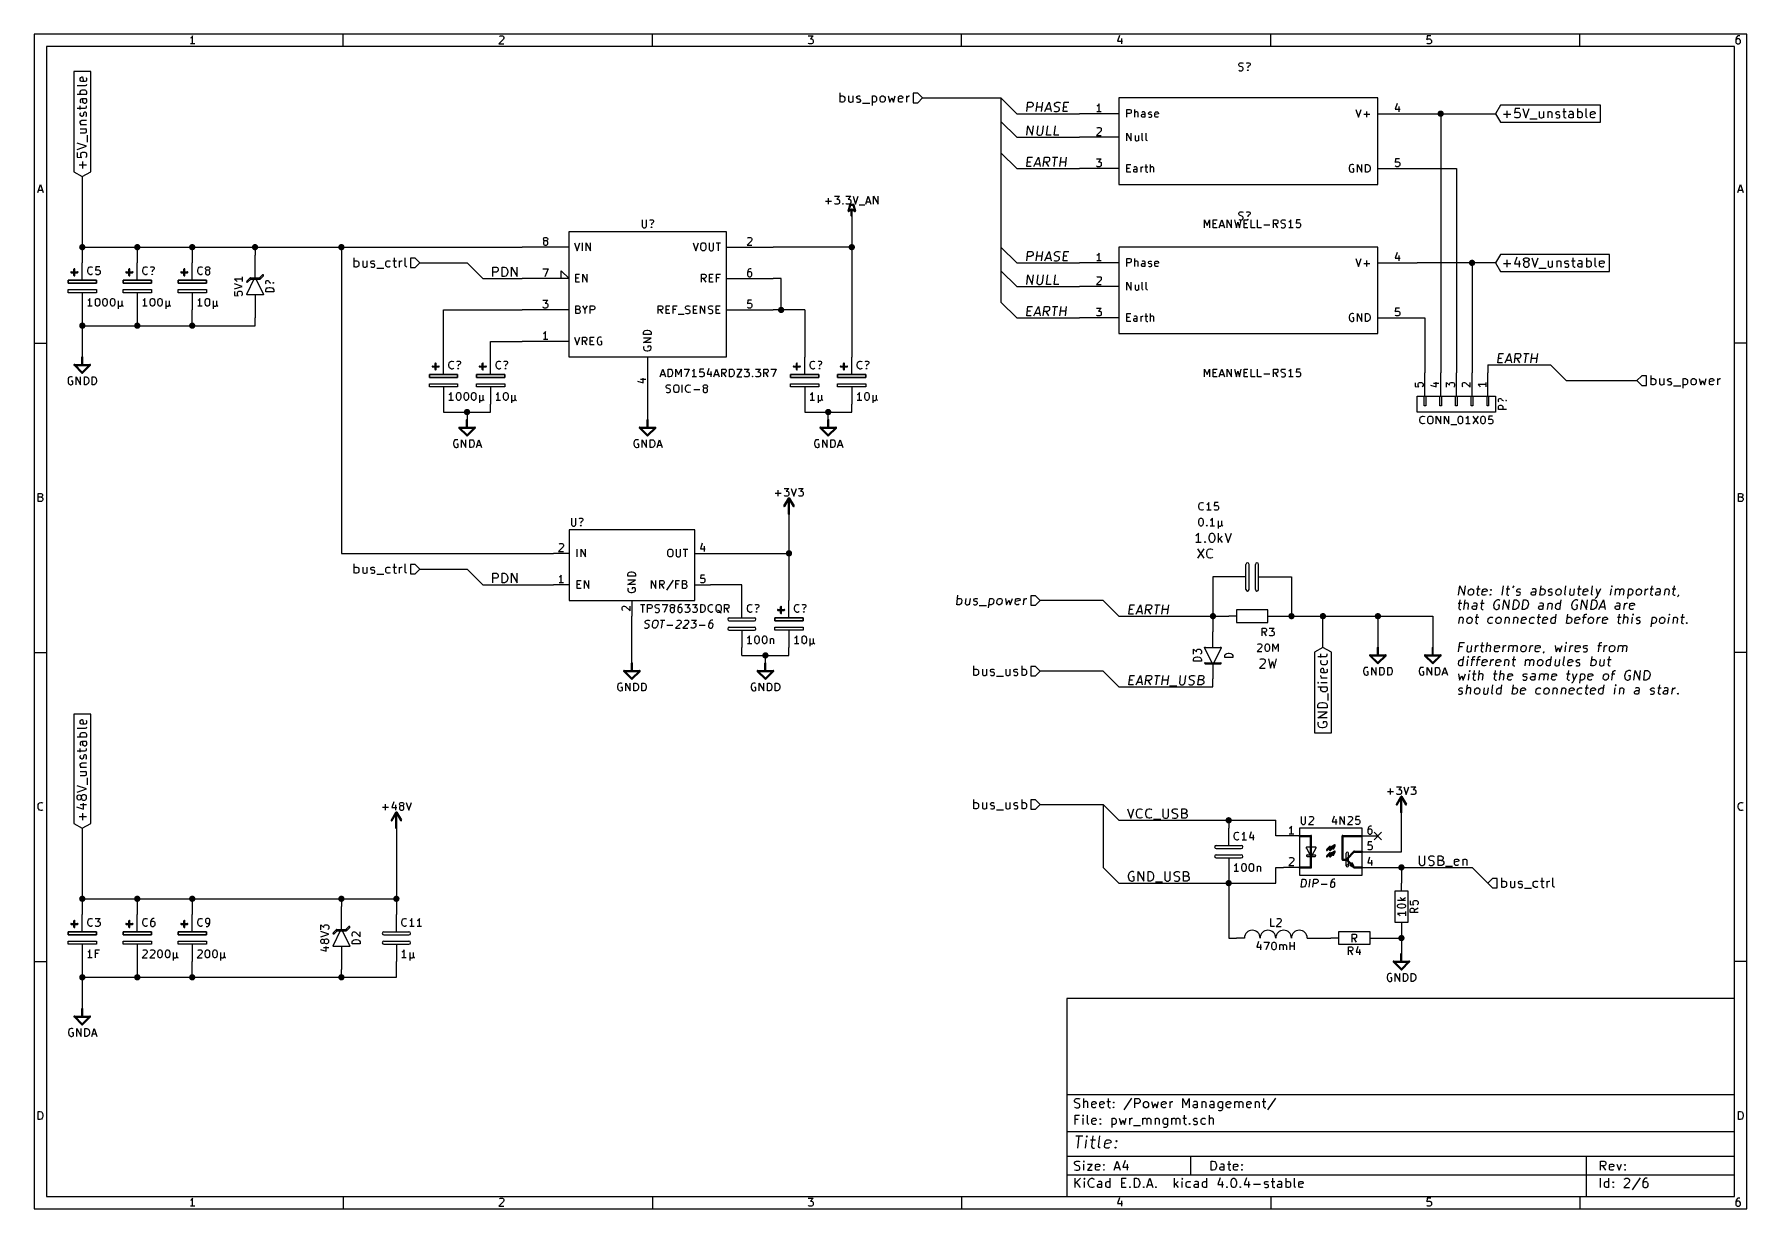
# Model space of a CAD drawing. Extents: x 10 to 287, y -200 to -10.
import ezdxf

# ---------------------------------------------------------------- set-up
doc = ezdxf.new("R2010")
doc.units = 0
doc.header["$MEASUREMENT"] = 0
doc.layers.add('BLACK', color=7, linetype='CONTINUOUS')
doc.layers.add('WHITE', color=7, linetype='CONTINUOUS')

msp = doc.modelspace()

# ---------------------------------------------------------------- linework, layer by layer
at = {"layer": 'Black'}
for p, q in [((10.0076, -10.0076), (10.0076, -200)), ((286.995, -10.0076), (10.0076, -10.0076)), ((35.3822, -10.5918), (35.2552, -10.6426)), ((35.4838, -10.4648), (35.3822, -10.5918)), ((35.6108, -10.287), (35.4838, -10.4648)), ((35.6108, -11.5824), (35.6108, -10.287)), ((59.9948, -11.9888), (59.9948, -10.0076)), ((85.9028, -10.8204), (85.1662, -11.5824)), ((85.2424, -10.3886), (85.2932, -10.3378)), ((85.2932, -10.3378), (85.4202, -10.287)), ((85.4202, -10.287), (85.725, -10.287)), ((85.725, -10.287), (85.852, -10.3378)), ((85.852, -10.3378), (85.9028, -10.3886)), ((85.9028, -10.3886), (85.979, -10.5156)), ((85.979, -10.6426), (85.9028, -10.8204)), ((85.979, -10.5156), (85.979, -10.6426)), ((110.007, -11.9888), (110.007, -10.0076)), ((135.179, -10.287), (135.992, -10.287)), ((135.992, -10.287), (135.56, -10.7696)), ((135.56, -10.7696), (135.738, -10.7696)), ((135.738, -10.7696), (135.865, -10.8204)), ((135.865, -10.8204), (135.915, -10.8966)), ((135.915, -10.8966), (135.992, -11.0236)), ((135.992, -11.0236), (135.992, -11.3284)), ((159.995, -11.9888), (159.995, -10.0076)), ((185.547, -10.2108), (185.242, -11.1506)), ((185.852, -10.7188), (185.852, -11.5824)), ((210.007, -11.9888), (210.007, -10.0076)), ((235.306, -10.287), (235.255, -10.8966)), ((235.255, -10.8966), (235.306, -10.8204)), ((235.915, -10.287), (235.306, -10.287)), ((235.306, -10.8204), (235.433, -10.7696)), ((235.433, -10.7696), (235.737, -10.7696)), ((235.737, -10.7696), (235.864, -10.8204)), ((235.864, -10.8204), (235.915, -10.8966)), ((235.915, -10.8966), (235.991, -11.0236)), ((235.991, -11.0236), (235.991, -11.3284)), ((259.994, -11.9888), (259.994, -10.0076)), ((285.293, -10.5918), (285.242, -10.8204)), ((285.242, -10.8204), (285.242, -11.3284)), ((285.293, -10.8966), (285.242, -11.0236)), ((285.42, -10.3886), (285.293, -10.5918)), ((285.369, -10.8204), (285.293, -10.8966)), ((285.471, -10.7696), (285.369, -10.8204)), ((285.471, -10.3378), (285.42, -10.3886)), ((285.598, -10.287), (285.471, -10.3378)), ((285.725, -10.7696), (285.471, -10.7696)), ((285.852, -10.287), (285.598, -10.287)), ((285.852, -10.8204), (285.725, -10.7696)), ((285.902, -10.8966), (285.852, -10.8204)), ((285.979, -11.0236), (285.902, -10.8966)), ((285.979, -11.3284), (285.979, -11.0236)), ((286.995, -200), (286.995, -10.0076)), ((11.9888, -11.9888), (11.9888, -198.018)), ((285.013, -11.9888), (11.9888, -11.9888)), ((35.9918, -11.5824), (35.2552, -11.5824)), ((85.1662, -11.5824), (85.979, -11.5824)), ((135.255, -11.5062), (135.179, -11.4554)), ((135.382, -11.5824), (135.255, -11.5062)), ((135.738, -11.5824), (135.382, -11.5824)), ((135.865, -11.5062), (135.738, -11.5824)), ((135.915, -11.4554), (135.865, -11.5062)), ((135.992, -11.3284), (135.915, -11.4554)), ((185.242, -11.1506), (186.03, -11.1506)), ((235.306, -11.5062), (235.255, -11.4554)), ((235.433, -11.5824), (235.306, -11.5062)), ((235.737, -11.5824), (235.433, -11.5824)), ((235.864, -11.5062), (235.737, -11.5824)), ((235.915, -11.4554), (235.864, -11.5062)), ((235.991, -11.3284), (235.915, -11.4554)), ((285.013, -198.018), (285.013, -11.9888)), ((285.242, -11.3284), (285.293, -11.4554)), ((285.293, -11.4554), (285.369, -11.5062)), ((285.369, -11.5062), (285.471, -11.5824)), ((285.471, -11.5824), (285.725, -11.5824)), ((285.725, -11.5824), (285.852, -11.5062)), ((285.852, -11.5062), (285.902, -11.4554)), ((285.902, -11.4554), (285.979, -11.3284)), ((17.78, -16.0528), (16.4084, -16.0528)), ((16.4084, -16.0528), (16.4084, -32.258)), ((19.1516, -16.0528), (17.78, -16.0528)), ((19.1516, -32.258), (19.1516, -16.0528)), ((18.2626, -18.3642), (16.9418, -18.3642)), ((17.4498, -17.145), (17.526, -16.9926)), ((17.4498, -17.4244), (17.4498, -17.145)), ((17.526, -17.5768), (17.4498, -17.4244)), ((17.4498, -19.304), (17.526, -19.1516)), ((17.4498, -19.5834), (17.4498, -19.304)), ((17.526, -16.9926), (17.6784, -16.9164)), ((17.6784, -17.653), (17.526, -17.5768)), ((17.526, -19.1516), (17.6022, -19.0754)), ((17.6022, -19.0754), (17.7546, -18.9992)), ((17.6784, -16.9164), (17.8054, -16.9164)), ((18.2626, -17.653), (17.6784, -17.653)), ((17.7546, -18.9992), (18.1864, -18.9992)), ((17.8054, -16.9164), (17.9578, -17.653)), ((18.1864, -18.9992), (18.3134, -19.0754)), ((18.3896, -17.5768), (18.2626, -17.653)), ((18.3896, -18.288), (18.2626, -18.3642)), ((18.3134, -19.0754), (18.3896, -19.1516)), ((18.3896, -16.9926), (18.4658, -17.145)), ((18.4658, -17.4244), (18.3896, -17.5768)), ((18.4658, -18.1356), (18.3896, -18.288)), ((18.3896, -19.1516), (18.4658, -19.304)), ((18.4658, -17.145), (18.4658, -17.4244)), ((18.4658, -19.304), (18.4658, -19.5834)), ((18.4658, -19.7358), (16.9418, -19.7358)), ((16.9418, -21.971), (18.2626, -21.971)), ((17.526, -19.7358), (17.4498, -19.5834)), ((17.526, -20.5232), (17.4498, -20.6756)), ((17.4498, -20.6756), (17.4498, -20.955)), ((17.4498, -20.955), (17.526, -21.1074)), ((17.4498, -22.1742), (17.4498, -21.59)), ((17.6784, -20.447), (17.526, -20.5232)), ((18.4658, -20.447), (17.6784, -20.447)), ((17.8816, -20.5994), (17.8054, -20.447)), ((17.8816, -20.955), (17.8816, -20.5994)), ((17.9578, -21.1074), (17.8816, -20.955)), ((18.1102, -21.1836), (17.9578, -21.1074)), ((18.2626, -21.1836), (18.1102, -21.1836)), ((18.3896, -21.1074), (18.2626, -21.1836)), ((18.2626, -21.971), (18.3896, -21.8948)), ((18.4658, -19.5834), (18.3896, -19.7358)), ((18.3896, -20.447), (18.4658, -20.5994)), ((18.4658, -20.955), (18.3896, -21.1074)), ((18.3896, -21.8948), (18.4658, -21.7424)), ((18.4658, -20.5994), (18.4658, -20.955)), ((18.4658, -21.7424), (18.4658, -21.59)), ((140.36, -21.0058), (140.36, -19.4818)), ((140.36, -20.066), (140.513, -19.9898)), ((140.513, -21.0058), (140.36, -20.9296)), ((140.513, -19.9898), (140.792, -19.9898)), ((140.792, -21.0058), (140.513, -21.0058)), ((140.792, -19.9898), (140.945, -20.066)), ((140.945, -20.9296), (140.792, -21.0058)), ((140.945, -20.066), (141.021, -20.1422)), ((141.021, -20.8534), (140.945, -20.9296)), ((141.021, -20.1422), (141.097, -20.2946)), ((141.097, -20.7264), (141.021, -20.8534)), ((141.097, -20.2946), (141.097, -20.7264)), ((141.732, -19.9898), (141.732, -20.8026)), ((141.732, -20.8026), (141.808, -20.9296)), ((141.808, -20.9296), (141.961, -21.0058)), ((141.961, -21.0058), (142.164, -21.0058)), ((142.164, -21.0058), (142.316, -20.9296)), ((142.316, -20.9296), (142.392, -20.8534)), ((142.392, -19.9898), (142.392, -21.0058)), ((143.027, -20.2184), (143.104, -20.066)), ((143.027, -20.2946), (143.027, -20.2184)), ((143.104, -20.4216), (143.027, -20.2946)), ((143.027, -20.9296), (143.18, -21.0058)), ((143.104, -20.066), (143.256, -19.9898)), ((143.256, -20.4978), (143.104, -20.4216)), ((143.18, -21.0058), (143.485, -21.0058)), ((143.256, -19.9898), (143.485, -19.9898)), ((143.485, -20.4978), (143.256, -20.4978)), ((143.485, -19.9898), (143.612, -20.066)), ((143.612, -20.574), (143.485, -20.4978)), ((143.485, -21.0058), (143.612, -20.9296)), ((143.688, -20.7264), (143.612, -20.574)), ((143.612, -20.9296), (143.688, -20.8026)), ((143.688, -20.8026), (143.688, -20.7264)), ((143.993, -21.1582), (145.161, -21.1582)), ((145.517, -19.9898), (145.517, -21.5138)), ((145.517, -20.066), (145.669, -19.9898)), ((145.669, -21.0058), (145.517, -20.9296)), ((145.669, -19.9898), (145.948, -19.9898)), ((145.948, -21.0058), (145.669, -21.0058)), ((145.948, -19.9898), (146.101, -20.066)), ((146.101, -20.9296), (145.948, -21.0058)), ((146.101, -20.066), (146.177, -20.1422)), ((146.177, -20.8534), (146.101, -20.9296)), ((146.177, -20.1422), (146.253, -20.2946)), ((146.253, -20.7264), (146.177, -20.8534)), ((146.253, -20.2946), (146.253, -20.7264)), ((146.812, -20.2946), (146.888, -20.1422)), ((146.812, -20.7264), (146.812, -20.2946)), ((146.888, -20.8534), (146.812, -20.7264)), ((146.888, -20.1422), (146.964, -20.066)), ((146.964, -20.9296), (146.888, -20.8534)), ((146.964, -20.066), (147.117, -19.9898)), ((147.117, -21.0058), (146.964, -20.9296)), ((147.117, -19.9898), (147.32, -19.9898)), ((147.32, -21.0058), (147.117, -21.0058)), ((147.32, -19.9898), (147.472, -20.066)), ((147.472, -20.9296), (147.32, -21.0058)), ((147.472, -20.066), (147.549, -20.1422)), ((147.549, -20.8534), (147.472, -20.9296)), ((147.549, -20.1422), (147.625, -20.2946)), ((147.625, -20.7264), (147.549, -20.8534)), ((147.625, -20.2946), (147.625, -20.7264)), ((148.133, -19.9898), (148.412, -21.0058)), ((148.412, -21.0058), (148.692, -20.2946)), ((148.692, -20.2946), (148.996, -21.0058)), ((148.996, -21.0058), (149.276, -19.9898)), ((149.784, -20.2184), (149.86, -20.066)), ((149.784, -20.8026), (149.784, -20.2184)), ((150.52, -20.3454), (149.784, -20.4978)), ((149.86, -20.9296), (149.784, -20.8026)), ((149.86, -20.066), (150.012, -19.9898)), ((150.012, -21.0058), (149.86, -20.9296)), ((150.012, -19.9898), (150.292, -19.9898)), ((150.292, -21.0058), (150.012, -21.0058)), ((150.292, -19.9898), (150.444, -20.066)), ((150.444, -20.9296), (150.292, -21.0058)), ((150.444, -20.066), (150.52, -20.2184)), ((150.52, -20.2184), (150.52, -20.3454)), ((151.155, -21.0058), (151.155, -19.9898)), ((151.155, -20.2946), (151.232, -20.1422)), ((151.232, -20.1422), (151.308, -20.066)), ((151.308, -20.066), (151.46, -19.9898)), ((151.46, -19.9898), (151.587, -19.9898)), ((152.908, -19.558), (152.146, -19.558)), ((152.146, -19.558), (152.146, -21.082)), ((152.146, -21.082), (152.908, -21.082)), ((153.67, -20.32), (152.908, -19.558)), ((152.908, -21.082), (153.67, -20.32)), ((153.67, -20.32), (166.37, -20.32)), ((166.37, -20.32), (168.91, -22.86)), ((166.37, -20.32), (166.37, -24.13)), ((181.991, -21.59), (181.889, -21.6408)), ((182.118, -21.463), (181.991, -21.59)), ((182.245, -21.2852), (182.118, -21.463)), ((182.245, -22.5552), (182.245, -21.2852)), ((185.42, -20.32), (185.42, -34.29)), ((227.33, -20.32), (185.42, -20.32)), ((227.33, -34.29), (227.33, -20.32)), ((230.429, -21.209), (230.149, -22.1234)), ((230.149, -22.1234), (230.911, -22.1234)), ((230.734, -21.6916), (230.734, -22.5552)), ((247.142, -21.4884), (246.38, -22.86)), ((263.347, -21.4884), (247.142, -21.4884)), ((249.53, -22.0218), (249.453, -22.7584)), ((250.266, -22.0218), (249.53, -22.0218)), ((250.774, -22.0218), (251.282, -23.5458)), ((251.282, -23.5458), (251.79, -22.0218)), ((257.429, -22.0218), (257.429, -23.3426)), ((259.664, -23.5458), (259.664, -22.0218)), ((261.036, -23.3426), (261.036, -22.0218)), ((263.347, -22.86), (263.347, -21.4884)), ((17.4498, -22.8346), (17.526, -22.7076)), ((17.4498, -23.0632), (17.4498, -22.8346)), ((17.526, -23.2156), (17.4498, -23.0632)), ((17.4498, -24.1554), (17.526, -24.003)), ((17.4498, -24.3586), (17.4498, -24.1554)), ((17.526, -24.511), (17.4498, -24.3586)), ((17.4498, -24.5872), (18.4658, -24.5872)), ((17.6784, -23.2918), (17.526, -23.2156)), ((17.526, -24.003), (17.6784, -23.9268)), ((17.6022, -24.5872), (17.526, -24.511)), ((17.7546, -23.2918), (17.6784, -23.2918)), ((17.6784, -23.9268), (18.4658, -23.9268)), ((17.8816, -23.2156), (17.7546, -23.2918)), ((17.9578, -23.0632), (17.8816, -23.2156)), ((18.034, -22.7076), (17.9578, -22.8346)), ((17.9578, -22.8346), (17.9578, -23.0632)), ((18.1864, -22.6314), (18.034, -22.7076)), ((18.2626, -22.6314), (18.1864, -22.6314)), ((18.3896, -22.7076), (18.2626, -22.6314)), ((18.4658, -22.8346), (18.3896, -22.7076)), ((18.3896, -23.2918), (18.4658, -23.1394)), ((18.4658, -23.1394), (18.4658, -22.8346)), ((166.37, -22.86), (166.37, -53.34)), ((166.37, -24.13), (168.91, -26.67)), ((168.91, -22.86), (179.07, -22.86)), ((185.42, -22.86), (179.07, -22.86)), ((182.601, -22.5552), (181.889, -22.5552)), ((227.33, -22.86), (233.68, -22.86)), ((233.68, -22.86), (246.38, -22.86)), ((237.49, -22.86), (237.49, -64.77)), ((246.38, -22.86), (247.142, -24.2316)), ((247.142, -24.2316), (263.347, -24.2316)), ((247.65, -22.9616), (248.818, -22.9616)), ((248.234, -23.5458), (248.234, -22.3774)), ((249.453, -22.7584), (249.53, -22.6822)), ((249.53, -23.4696), (249.453, -23.3934)), ((249.53, -22.6822), (249.682, -22.606)), ((249.682, -23.5458), (249.53, -23.4696)), ((249.682, -22.606), (250.038, -22.606)), ((250.038, -23.5458), (249.682, -23.5458)), ((250.038, -22.606), (250.19, -22.6822)), ((250.19, -23.4696), (250.038, -23.5458)), ((250.19, -22.6822), (250.266, -22.7584)), ((250.266, -23.3934), (250.19, -23.4696)), ((250.266, -22.7584), (250.342, -22.8854)), ((250.342, -23.2664), (250.266, -23.3934)), ((250.342, -22.8854), (250.342, -23.2664)), ((251.917, -23.6982), (253.086, -23.6982)), ((253.441, -22.5298), (253.441, -23.3426)), ((253.441, -23.3426), (253.517, -23.4696)), ((253.517, -23.4696), (253.67, -23.5458)), ((253.67, -23.5458), (253.873, -23.5458)), ((253.873, -23.5458), (254.025, -23.4696)), ((254.025, -23.4696), (254.102, -23.3934)), ((254.102, -22.5298), (254.102, -23.5458)), ((254.813, -22.5298), (254.813, -23.5458)), ((254.813, -22.6822), (254.889, -22.606)), ((254.889, -22.606), (255.041, -22.5298)), ((255.041, -22.5298), (255.245, -22.5298)), ((255.245, -22.5298), (255.397, -22.606)), ((255.397, -22.606), (255.473, -22.7584)), ((255.473, -22.7584), (255.473, -23.5458)), ((256.108, -22.7584), (256.184, -22.606)), ((256.108, -22.8346), (256.108, -22.7584)), ((256.184, -22.9616), (256.108, -22.8346)), ((256.108, -23.4696), (256.261, -23.5458)), ((256.184, -22.606), (256.337, -22.5298)), ((256.337, -23.0378), (256.184, -22.9616)), ((256.261, -23.5458), (256.565, -23.5458)), ((256.337, -22.5298), (256.565, -22.5298)), ((256.565, -23.0378), (256.337, -23.0378)), ((256.565, -22.5298), (256.692, -22.606)), ((256.692, -23.114), (256.565, -23.0378)), ((256.565, -23.5458), (256.692, -23.4696)), ((256.769, -23.2664), (256.692, -23.114)), ((256.692, -23.4696), (256.769, -23.3426)), ((256.769, -23.3426), (256.769, -23.2664)), ((257.226, -22.5298), (257.81, -22.5298)), ((257.429, -23.3426), (257.505, -23.4696)), ((257.505, -23.4696), (257.658, -23.5458)), ((257.658, -23.5458), (257.81, -23.5458)), ((258.216, -23.1902), (258.293, -23.0378)), ((258.216, -23.3426), (258.216, -23.1902)), ((258.293, -23.4696), (258.216, -23.3426)), ((258.445, -22.5298), (258.293, -22.606)), ((258.293, -23.0378), (258.445, -22.9616)), ((258.445, -23.5458), (258.293, -23.4696)), ((258.724, -22.5298), (258.445, -22.5298)), ((258.445, -22.9616), (258.801, -22.9616)), ((258.801, -23.5458), (258.445, -23.5458)), ((258.877, -22.606), (258.724, -22.5298)), ((258.801, -22.9616), (258.953, -22.8854)), ((258.953, -23.4696), (258.801, -23.5458)), ((258.953, -22.7584), (258.877, -22.606)), ((258.953, -23.5458), (258.953, -22.7584)), ((259.664, -22.606), (259.817, -22.5298)), ((259.817, -23.5458), (259.664, -23.4696)), ((259.817, -22.5298), (260.096, -22.5298)), ((260.096, -23.5458), (259.817, -23.5458)), ((260.096, -22.5298), (260.248, -22.606)), ((260.248, -23.4696), (260.096, -23.5458)), ((260.248, -22.606), (260.325, -22.6822)), ((260.325, -23.3934), (260.248, -23.4696)), ((260.325, -22.6822), (260.401, -22.8346)), ((260.401, -23.2664), (260.325, -23.3934)), ((260.401, -22.8346), (260.401, -23.2664)), ((261.112, -23.4696), (261.036, -23.3426)), ((261.264, -23.5458), (261.112, -23.4696)), ((261.747, -22.7584), (261.823, -22.606)), ((261.747, -23.3426), (261.747, -22.7584)), ((262.484, -22.8854), (261.747, -23.0378)), ((261.823, -23.4696), (261.747, -23.3426)), ((261.823, -22.606), (261.976, -22.5298)), ((261.976, -23.5458), (261.823, -23.4696)), ((261.976, -22.5298), (262.255, -22.5298)), ((262.255, -23.5458), (261.976, -23.5458)), ((262.255, -22.5298), (262.407, -22.606)), ((262.407, -23.4696), (262.255, -23.5458)), ((262.407, -22.606), (262.484, -22.7584)), ((262.484, -22.7584), (262.484, -22.8854)), ((263.347, -24.2316), (263.347, -22.86)), ((18.4658, -28.1178), (16.9418, -27.6098)), ((17.4498, -25.2984), (18.4658, -25.2984)), ((17.4498, -25.9588), (18.2626, -25.9588)), ((18.2626, -25.9588), (18.3896, -25.8826)), ((18.3896, -25.3746), (18.3134, -25.2984)), ((18.4658, -25.527), (18.3896, -25.3746)), ((18.3896, -25.8826), (18.4658, -25.7302)), ((18.4658, -25.7302), (18.4658, -25.527)), ((18.6182, -27.4828), (18.6182, -26.3144)), ((168.91, -26.67), (179.07, -26.67)), ((185.42, -26.67), (179.07, -26.67)), ((182.55, -25.6286), (181.813, -26.3652)), ((181.813, -26.3652), (182.601, -26.3652)), ((181.889, -25.1968), (181.94, -25.146)), ((181.94, -25.146), (182.067, -25.0952)), ((182.067, -25.0952), (182.372, -25.0952)), ((182.372, -25.0952), (182.474, -25.146)), ((182.474, -25.146), (182.55, -25.1968)), ((182.55, -25.1968), (182.601, -25.3238)), ((182.601, -25.4508), (182.55, -25.6286)), ((182.601, -25.3238), (182.601, -25.4508)), ((16.9418, -28.6258), (18.4658, -28.1178)), ((16.9418, -29.1338), (16.9418, -29.8704)), ((16.9418, -29.8704), (17.6784, -29.9466)), ((17.526, -29.3624), (17.6022, -29.21)), ((17.526, -29.718), (17.526, -29.3624)), ((17.6022, -29.8704), (17.526, -29.718)), ((17.6022, -29.21), (17.6784, -29.1338)), ((17.6784, -29.9466), (17.6022, -29.8704)), ((17.6784, -29.1338), (17.8054, -29.0576)), ((17.8054, -29.0576), (18.1864, -29.0576)), ((18.1864, -29.0576), (18.3134, -29.1338)), ((18.3134, -29.1338), (18.3896, -29.21)), ((18.3896, -29.8704), (18.3134, -29.9466)), ((18.3896, -29.21), (18.4658, -29.3624)), ((18.4658, -29.718), (18.3896, -29.8704)), ((18.4658, -29.3624), (18.4658, -29.718)), ((166.37, -29.21), (168.91, -31.75)), ((181.813, -30.1752), (182.601, -30.1752)), ((182.601, -30.1752), (182.169, -30.6578)), ((230.2, -30.1752), (230.149, -30.7594)), ((230.81, -30.1752), (230.2, -30.1752)), ((16.4084, -32.258), (17.78, -33.02)), ((18.4658, -31.1658), (17.2974, -31.1658)), ((17.78, -33.02), (19.1516, -32.258)), ((17.78, -33.02), (17.78, -46.99)), ((17.8816, -31.75), (17.8816, -30.5816)), ((168.91, -31.75), (179.07, -31.75)), ((185.42, -31.75), (179.07, -31.75)), ((181.889, -31.369), (181.813, -31.3182)), ((181.991, -31.4452), (181.889, -31.369)), ((182.372, -31.4452), (181.991, -31.4452)), ((182.169, -30.6578), (182.372, -30.6578)), ((182.372, -30.6578), (182.474, -30.7086)), ((182.474, -31.369), (182.372, -31.4452)), ((182.474, -30.7086), (182.55, -30.7594)), ((182.55, -31.3182), (182.474, -31.369)), ((182.55, -30.7594), (182.601, -30.8864)), ((182.601, -31.1912), (182.55, -31.3182)), ((182.601, -30.8864), (182.601, -31.1912)), ((227.33, -31.75), (233.68, -31.75)), ((230.149, -30.7594), (230.2, -30.7086)), ((230.2, -31.369), (230.149, -31.3182)), ((230.2, -30.7086), (230.327, -30.6578)), ((230.327, -31.4452), (230.2, -31.369)), ((230.327, -30.6578), (230.632, -30.6578)), ((230.632, -31.4452), (230.327, -31.4452)), ((230.632, -30.6578), (230.734, -30.7086)), ((230.734, -31.369), (230.632, -31.4452)), ((230.734, -30.7086), (230.81, -30.7594)), ((230.81, -31.3182), (230.734, -31.369)), ((230.81, -30.7594), (230.861, -30.8864)), ((230.861, -31.1912), (230.81, -31.3182)), ((230.861, -30.8864), (230.861, -31.1912)), ((233.68, -31.75), (240.03, -31.75)), ((240.03, -31.75), (240.03, -64.77)), ((10.5664, -35.5854), (10.9982, -34.29)), ((10.6934, -35.2044), (11.303, -35.2044)), ((10.9982, -34.29), (11.43, -35.5854)), ((185.42, -34.29), (227.33, -34.29)), ((285.572, -35.5854), (286.004, -34.29)), ((285.699, -35.2044), (286.309, -35.2044)), ((286.004, -34.29), (286.436, -35.5854)), ((137.998, -37.0078), (138.963, -37.0078)), ((138.481, -37.4904), (138.481, -36.5252)), ((139.446, -36.2204), (140.233, -36.2204)), ((139.522, -37.4142), (139.446, -37.3634)), ((139.624, -37.4904), (139.522, -37.4142)), ((140.005, -37.4904), (139.624, -37.4904)), ((140.233, -36.2204), (139.802, -36.703)), ((139.802, -36.703), (140.005, -36.703)), ((140.005, -36.703), (140.106, -36.7538)), ((140.106, -37.4142), (140.005, -37.4904)), ((140.106, -36.7538), (140.183, -36.8046)), ((140.183, -37.3634), (140.106, -37.4142)), ((140.183, -36.8046), (140.233, -36.9316)), ((140.233, -37.2364), (140.183, -37.3634)), ((140.233, -36.9316), (140.233, -37.2364)), ((140.741, -37.4142), (140.792, -37.3634)), ((140.792, -37.4904), (140.741, -37.4142)), ((140.792, -37.3634), (140.843, -37.4142)), ((140.792, -37.3634), (140.792, -37.4904)), ((140.843, -37.4142), (140.792, -37.4904)), ((141.275, -36.2204), (142.062, -36.2204)), ((141.351, -37.4142), (141.275, -37.3634)), ((141.453, -37.4904), (141.351, -37.4142)), ((141.834, -37.4904), (141.453, -37.4904)), ((142.062, -36.2204), (141.63, -36.703)), ((141.63, -36.703), (141.834, -36.703)), ((141.656, -38.5826), (141.91, -37.592)), ((142.189, -38.2778), (141.707, -38.5318)), ((142.265, -38.4302), (141.783, -38.6842)), ((141.808, -38.608), (142.062, -37.6174)), ((141.834, -36.703), (141.935, -36.7538)), ((141.935, -37.4142), (141.834, -37.4904)), ((141.935, -36.7538), (142.011, -36.8046)), ((142.011, -37.3634), (141.935, -37.4142)), ((141.986, -37.5158), (142.494, -37.5158)), ((141.986, -37.6682), (142.494, -37.6682)), ((142.011, -36.8046), (142.062, -36.9316)), ((142.062, -37.2364), (142.011, -37.3634)), ((142.062, -36.9316), (142.062, -37.2364)), ((142.164, -39.37), (142.164, -38.354)), ((142.697, -38.6842), (142.215, -38.4302)), ((142.773, -38.5318), (142.291, -38.2778)), ((142.316, -39.37), (142.316, -38.354)), ((142.418, -37.6174), (142.672, -38.608)), ((142.443, -36.2204), (142.85, -37.4904)), ((142.57, -37.592), (142.824, -38.5826)), ((142.85, -37.4904), (143.281, -36.2204)), ((143.408, -37.592), (144.374, -37.592)), ((144.501, -37.4904), (144.907, -36.2204)), ((144.628, -37.1094), (145.212, -37.1094)), ((144.907, -36.2204), (145.339, -37.4904)), ((145.771, -37.4904), (145.771, -36.2204)), ((145.771, -36.2204), (146.482, -37.4904)), ((146.482, -37.4904), (146.482, -36.2204)), ((142.24, -39.37), (142.24, -62.23)), ((199.263, -41.3004), (199.263, -40.0304)), ((199.263, -40.0304), (199.695, -40.9194)), ((199.695, -40.9194), (200.101, -40.0304)), ((200.101, -40.0304), (200.101, -41.3004)), ((200.711, -41.3004), (200.711, -40.0304)), ((200.711, -40.0304), (201.32, -40.0304)), ((200.711, -40.6146), (201.143, -40.6146)), ((201.32, -41.3004), (200.711, -41.3004)), ((201.676, -41.3004), (202.082, -40.0304)), ((201.803, -40.9194), (202.387, -40.9194)), ((202.082, -40.0304), (202.514, -41.3004)), ((202.946, -41.3004), (202.946, -40.0304)), ((202.946, -40.0304), (203.657, -41.3004)), ((203.657, -41.3004), (203.657, -40.0304)), ((204.14, -40.0304), (204.445, -41.3004)), ((204.445, -41.3004), (204.699, -40.386)), ((204.699, -40.386), (204.927, -41.3004)), ((204.927, -41.3004), (205.232, -40.0304)), ((205.715, -41.3004), (205.715, -40.0304)), ((205.715, -40.0304), (206.324, -40.0304)), ((205.715, -40.6146), (206.146, -40.6146)), ((206.324, -41.3004), (205.715, -41.3004)), ((206.858, -41.3004), (206.858, -40.0304)), ((207.467, -41.3004), (206.858, -41.3004)), ((207.874, -41.3004), (207.874, -40.0304)), ((208.483, -41.3004), (207.874, -41.3004)), ((208.89, -40.8178), (209.855, -40.8178)), ((210.464, -41.3004), (210.464, -40.0304)), ((210.464, -40.0304), (210.947, -40.0304)), ((210.947, -40.6908), (210.464, -40.6908)), ((211.176, -41.3004), (210.769, -40.6908)), ((210.947, -40.0304), (211.074, -40.0812)), ((211.074, -40.6146), (210.947, -40.6908)), ((211.074, -40.0812), (211.125, -40.132)), ((211.125, -40.5638), (211.074, -40.6146)), ((211.125, -40.132), (211.176, -40.259)), ((211.176, -40.4368), (211.125, -40.5638)), ((211.176, -40.259), (211.176, -40.4368)), ((211.684, -40.259), (211.734, -40.132)), ((211.684, -40.386), (211.684, -40.259)), ((211.734, -40.513), (211.684, -40.386)), ((211.684, -41.2242), (211.861, -41.3004)), ((211.734, -40.132), (211.785, -40.0812)), ((211.785, -40.5638), (211.734, -40.513)), ((211.785, -40.0812), (211.912, -40.0304)), ((211.912, -40.6146), (211.785, -40.5638)), ((211.861, -41.3004), (212.166, -41.3004)), ((211.912, -40.0304), (212.217, -40.0304)), ((212.166, -40.6908), (211.912, -40.6146)), ((212.268, -40.7416), (212.166, -40.6908)), ((212.166, -41.3004), (212.268, -41.2242)), ((212.217, -40.0304), (212.395, -40.0812)), ((212.344, -40.8178), (212.268, -40.7416)), ((212.268, -41.2242), (212.344, -41.1734)), ((212.395, -40.9194), (212.344, -40.8178)), ((212.344, -41.1734), (212.395, -41.0464)), ((212.395, -41.0464), (212.395, -40.9194)), ((213.004, -40.3352), (212.903, -40.386)), ((213.614, -41.3004), (212.903, -41.3004)), ((213.131, -40.2082), (213.004, -40.3352)), ((213.258, -40.0304), (213.131, -40.2082)), ((213.258, -41.3004), (213.258, -40.0304)), ((214.173, -40.0304), (214.122, -40.6146)), ((214.122, -40.6146), (214.173, -40.5638)), ((214.173, -41.2242), (214.122, -41.1734)), ((214.782, -40.0304), (214.173, -40.0304)), ((214.173, -40.5638), (214.3, -40.513)), ((214.3, -41.3004), (214.173, -41.2242)), ((214.3, -40.513), (214.605, -40.513)), ((214.605, -41.3004), (214.3, -41.3004)), ((214.605, -40.513), (214.706, -40.5638)), ((214.706, -41.2242), (214.605, -41.3004)), ((214.706, -40.5638), (214.782, -40.6146)), ((214.782, -41.1734), (214.706, -41.2242)), ((214.782, -40.6146), (214.833, -40.7416)), ((214.833, -41.0464), (214.782, -41.1734)), ((214.833, -40.7416), (214.833, -41.0464)), ((92.3544, -43.1038), (92.4052, -42.9768)), ((92.3544, -43.18), (92.3544, -43.1038)), ((92.4052, -43.2816), (92.3544, -43.18)), ((92.4052, -43.5356), (92.3544, -43.6626)), ((92.3544, -43.6626), (92.3544, -43.8912)), ((92.3544, -43.8912), (92.4052, -44.0182)), ((92.4052, -42.9768), (92.456, -42.926)), ((92.456, -43.3578), (92.4052, -43.2816)), ((92.456, -43.4594), (92.4052, -43.5356)), ((92.4052, -44.0182), (92.456, -44.069)), ((92.456, -42.926), (92.583, -42.8752)), ((92.583, -43.4086), (92.456, -43.3578)), ((92.583, -43.4086), (92.456, -43.4594)), ((92.456, -44.069), (92.583, -44.1452)), ((92.583, -42.8752), (92.837, -42.8752)), ((92.837, -43.4086), (92.583, -43.4086)), ((92.583, -44.1452), (92.837, -44.1452)), ((92.837, -42.8752), (92.9386, -42.926)), ((92.9386, -43.3578), (92.837, -43.4086)), ((92.9386, -43.4594), (92.837, -43.4086)), ((92.837, -44.1452), (92.9386, -44.069)), ((92.9386, -42.926), (93.0148, -42.9768)), ((93.0148, -43.2816), (92.9386, -43.3578)), ((93.0148, -43.5356), (92.9386, -43.4594)), ((92.9386, -44.069), (93.0148, -44.0182)), ((93.0148, -42.9768), (93.0656, -43.1038)), ((93.0656, -43.18), (93.0148, -43.2816)), ((93.0656, -43.6626), (93.0148, -43.5356)), ((93.0148, -44.0182), (93.0656, -43.8912)), ((93.0656, -43.1038), (93.0656, -43.18)), ((93.0656, -43.8912), (93.0656, -43.6626)), ((96.52, -62.23), (96.52, -41.91)), ((96.52, -41.91), (121.92, -41.91)), ((121.92, -41.91), (121.92, -62.23)), ((126.035, -43.4086), (125.298, -44.1452)), ((125.298, -44.1452), (126.086, -44.1452)), ((125.374, -42.9768), (125.425, -42.926)), ((125.425, -42.926), (125.552, -42.8752)), ((125.552, -42.8752), (125.857, -42.8752)), ((125.857, -42.8752), (125.959, -42.926)), ((125.959, -42.926), (126.035, -42.9768)), ((126.035, -42.9768), (126.086, -43.1038)), ((126.086, -43.2308), (126.035, -43.4086)), ((126.086, -43.1038), (126.086, -43.2308)), ((17.78, -44.45), (88.9, -44.45)), ((17.78, -49.784), (17.78, -46.99)), ((26.67, -44.45), (26.67, -46.99)), ((26.67, -49.784), (26.67, -46.99)), ((35.56, -44.45), (35.56, -46.99)), ((35.56, -49.784), (35.56, -46.99)), ((45.72, -44.45), (45.72, -45.72)), ((45.72, -49.53), (45.72, -45.72)), ((59.69, -44.45), (59.69, -93.98)), ((61.7728, -47.6758), (61.7728, -46.1518)), ((61.7728, -46.736), (61.9252, -46.6598)), ((61.9252, -46.6598), (62.2046, -46.6598)), ((62.2046, -46.6598), (62.357, -46.736)), ((62.357, -46.736), (62.4332, -46.8122)), ((62.4332, -46.8122), (62.5094, -46.9646)), ((62.5094, -46.9646), (62.5094, -47.3964)), ((63.1444, -46.6598), (63.1444, -47.4726)), ((63.8048, -46.6598), (63.8048, -47.6758)), ((64.4398, -46.8884), (64.516, -46.736)), ((64.4398, -46.9646), (64.4398, -46.8884)), ((64.516, -47.0916), (64.4398, -46.9646)), ((64.516, -46.736), (64.6684, -46.6598)), ((64.6684, -46.6598), (64.897, -46.6598)), ((64.897, -46.6598), (65.024, -46.736)), ((66.8528, -46.9646), (66.929, -46.8122)), ((66.8528, -47.3964), (66.8528, -46.9646)), ((66.929, -46.8122), (67.0052, -46.736)), ((67.0052, -46.736), (67.1576, -46.6598)), ((67.1576, -46.6598), (67.437, -46.6598)), ((67.437, -46.6598), (67.5894, -46.736)), ((68.0212, -46.6598), (68.6054, -46.6598)), ((68.2244, -46.1518), (68.2244, -47.4726)), ((69.088, -47.6758), (69.088, -46.6598)), ((69.088, -46.9646), (69.1642, -46.8122)), ((69.1642, -46.8122), (69.2404, -46.736)), ((69.2404, -46.736), (69.3928, -46.6598)), ((69.3928, -46.6598), (69.5198, -46.6598)), ((70.0278, -47.4726), (70.0278, -46.1518)), ((71.628, -46.228), (70.866, -46.228)), ((70.866, -46.228), (70.866, -47.752)), ((72.39, -46.99), (71.628, -46.228)), ((71.628, -47.752), (72.39, -46.99)), ((72.39, -46.99), (80.01, -46.99)), ((80.01, -46.99), (82.55, -49.53)), ((96.52, -44.45), (88.9, -44.45)), ((121.92, -44.45), (129.54, -44.45)), ((142.24, -44.45), (129.54, -44.45)), ((166.37, -44.45), (168.91, -46.99)), ((168.91, -46.99), (179.07, -46.99)), ((185.42, -46.99), (179.07, -46.99)), ((181.991, -45.72), (181.889, -45.7708)), ((182.601, -46.6852), (181.889, -46.6852)), ((182.118, -45.593), (181.991, -45.72)), ((182.245, -45.4152), (182.118, -45.593)), ((182.245, -46.6852), (182.245, -45.4152)), ((185.42, -44.45), (185.42, -58.42)), ((227.33, -44.45), (185.42, -44.45)), ((227.33, -58.42), (227.33, -44.45)), ((227.33, -46.99), (233.68, -46.99)), ((230.429, -45.339), (230.149, -46.2534)), ((230.149, -46.2534), (230.911, -46.2534)), ((230.734, -45.8216), (230.734, -46.6852)), ((246.38, -46.99), (233.68, -46.99)), ((242.57, -46.99), (242.57, -64.77)), ((247.142, -45.6184), (246.38, -46.99)), ((246.38, -46.99), (247.142, -48.3616)), ((264.795, -45.6184), (247.142, -45.6184)), ((248.234, -47.6758), (248.234, -46.5074)), ((249.834, -46.0756), (249.453, -47.1678)), ((250.19, -46.6598), (250.19, -47.6758)), ((250.901, -46.4566), (250.977, -46.3042)), ((250.901, -46.5074), (250.901, -46.4566)), ((250.977, -46.6598), (250.901, -46.5074)), ((250.977, -46.9646), (250.901, -47.0916)), ((250.977, -46.3042), (251.054, -46.228)), ((251.054, -46.736), (250.977, -46.6598)), ((251.054, -46.8884), (250.977, -46.9646)), ((251.054, -46.228), (251.206, -46.1518)), ((251.206, -46.8122), (251.054, -46.736)), ((251.206, -46.8122), (251.054, -46.8884)), ((251.206, -46.1518), (251.485, -46.1518)), ((251.485, -46.8122), (251.206, -46.8122)), ((251.485, -46.1518), (251.638, -46.228)), ((251.638, -46.736), (251.485, -46.8122)), ((251.638, -46.8884), (251.485, -46.8122)), ((251.638, -46.228), (251.714, -46.3042)), ((251.714, -46.6598), (251.638, -46.736)), ((251.714, -46.9646), (251.638, -46.8884)), ((251.714, -46.3042), (251.79, -46.4566)), ((251.79, -46.5074), (251.714, -46.6598)), ((251.79, -47.0916), (251.714, -46.9646)), ((251.79, -46.4566), (251.79, -46.5074)), ((252.222, -46.1518), (252.73, -47.6758)), ((252.73, -47.6758), (253.238, -46.1518)), ((254.889, -46.6598), (254.889, -47.4726)), ((255.549, -46.6598), (255.549, -47.6758)), ((256.261, -46.6598), (256.261, -47.6758)), ((256.261, -46.8122), (256.337, -46.736)), ((256.337, -46.736), (256.489, -46.6598)), ((256.489, -46.6598), (256.692, -46.6598)), ((256.692, -46.6598), (256.845, -46.736)), ((256.845, -46.736), (256.921, -46.8884)), ((256.921, -46.8884), (256.921, -47.6758)), ((257.556, -46.8884), (257.632, -46.736)), ((257.556, -46.9646), (257.556, -46.8884)), ((257.632, -47.0916), (257.556, -46.9646)), ((257.632, -46.736), (257.785, -46.6598)), ((257.785, -46.6598), (258.013, -46.6598)), ((258.013, -46.6598), (258.14, -46.736)), ((258.674, -46.6598), (259.258, -46.6598)), ((258.877, -46.1518), (258.877, -47.4726)), ((259.893, -46.6598), (259.74, -46.736)), ((260.172, -46.6598), (259.893, -46.6598)), ((260.325, -46.736), (260.172, -46.6598)), ((260.248, -47.0916), (260.401, -47.0154)), ((260.401, -46.8884), (260.325, -46.736)), ((260.401, -47.6758), (260.401, -46.8884)), ((261.112, -47.6758), (261.112, -46.1518)), ((261.112, -46.736), (261.264, -46.6598)), ((261.264, -46.6598), (261.544, -46.6598)), ((261.544, -46.6598), (261.696, -46.736)), ((261.696, -46.736), (261.772, -46.8122)), ((261.772, -46.8122), (261.849, -46.9646)), ((261.849, -46.9646), (261.849, -47.3964)), ((262.484, -47.4726), (262.484, -46.1518)), ((263.195, -46.8884), (263.271, -46.736)), ((263.195, -47.4726), (263.195, -46.8884)), ((263.931, -47.0154), (263.195, -47.1678)), ((263.271, -46.736), (263.423, -46.6598)), ((263.423, -46.6598), (263.703, -46.6598)), ((263.703, -46.6598), (263.855, -46.736)), ((263.855, -46.736), (263.931, -46.8884)), ((263.931, -46.8884), (263.931, -47.0154)), ((264.795, -46.99), (264.795, -45.6184)), ((264.795, -48.3616), (264.795, -46.99)), ((15.494, -50.292), (15.494, -49.784)), ((15.494, -49.784), (15.494, -50.292)), ((20.066, -49.784), (15.494, -49.784)), ((15.494, -49.784), (20.066, -49.784)), ((16.002, -48.4378), (17.018, -48.4378)), ((16.002, -48.5902), (17.018, -48.5902)), ((16.4338, -49.022), (16.4338, -48.006)), ((16.5862, -49.022), (16.5862, -48.006)), ((20.066, -49.784), (20.066, -50.292)), ((20.066, -50.292), (20.066, -49.784)), ((24.384, -50.292), (24.384, -49.784)), ((24.384, -49.784), (24.384, -50.292)), ((28.956, -49.784), (24.384, -49.784)), ((24.384, -49.784), (28.956, -49.784)), ((24.892, -48.4378), (25.908, -48.4378)), ((24.892, -48.5902), (25.908, -48.5902)), ((25.3238, -49.022), (25.3238, -48.006)), ((25.4762, -49.022), (25.4762, -48.006)), ((28.956, -49.784), (28.956, -50.292)), ((28.956, -50.292), (28.956, -49.784)), ((33.274, -50.292), (33.274, -49.784)), ((33.274, -49.784), (33.274, -50.292)), ((37.846, -49.784), (33.274, -49.784)), ((33.274, -49.784), (37.846, -49.784)), ((33.782, -48.4378), (34.798, -48.4378)), ((33.782, -48.5902), (34.798, -48.5902)), ((34.2138, -49.022), (34.2138, -48.006)), ((34.3662, -49.022), (34.3662, -48.006)), ((37.846, -49.784), (37.846, -50.292)), ((37.846, -50.292), (37.846, -49.784)), ((43.6626, -49.6316), (42.3926, -49.6316)), ((42.3926, -49.6316), (42.5704, -49.7586)), ((42.5704, -49.7586), (42.6974, -49.8856)), ((43.6626, -49.276), (43.6626, -49.9872)), ((44.8818, -49.4538), (44.3738, -49.9618)), ((44.3738, -52.0446), (45.6438, -49.4792)), ((45.0342, -49.6062), (44.5262, -50.1142)), ((44.958, -49.4284), (46.482, -49.4284)), ((44.958, -49.6316), (46.482, -49.6316)), ((45.6438, -49.4792), (45.6692, -49.4792)), ((45.6692, -49.4792), (45.6946, -49.4538)), ((45.6946, -49.4538), (45.7454, -49.4538)), ((45.7454, -49.4538), (45.7962, -49.5046)), ((45.7962, -49.5046), (47.0662, -52.0446)), ((46.9138, -48.9458), (46.4058, -49.4538)), ((47.0662, -49.0982), (46.5582, -49.6062)), ((61.9252, -47.6758), (61.7728, -47.5996)), ((62.2046, -47.6758), (61.9252, -47.6758)), ((62.357, -47.5996), (62.2046, -47.6758)), ((62.4332, -47.5234), (62.357, -47.5996)), ((62.5094, -47.3964), (62.4332, -47.5234)), ((63.1444, -47.4726), (63.2206, -47.5996)), ((63.2206, -47.5996), (63.373, -47.6758)), ((63.373, -47.6758), (63.5762, -47.6758)), ((63.5762, -47.6758), (63.7286, -47.5996)), ((63.7286, -47.5996), (63.8048, -47.5234)), ((64.4398, -47.5996), (64.5922, -47.6758)), ((64.6684, -47.1678), (64.516, -47.0916)), ((64.5922, -47.6758), (64.897, -47.6758)), ((64.897, -47.1678), (64.6684, -47.1678)), ((65.024, -47.244), (64.897, -47.1678)), ((64.897, -47.6758), (65.024, -47.5996)), ((65.1002, -47.3964), (65.024, -47.244)), ((65.024, -47.5996), (65.1002, -47.4726)), ((65.1002, -47.4726), (65.1002, -47.3964)), ((65.405, -47.8282), (66.5734, -47.8282)), ((66.929, -47.5234), (66.8528, -47.3964)), ((67.0052, -47.5996), (66.929, -47.5234)), ((67.1576, -47.6758), (67.0052, -47.5996)), ((67.437, -47.6758), (67.1576, -47.6758)), ((67.5894, -47.5996), (67.437, -47.6758)), ((68.2244, -47.4726), (68.3006, -47.5996)), ((68.3006, -47.5996), (68.453, -47.6758)), ((68.453, -47.6758), (68.6054, -47.6758)), ((70.104, -47.5996), (70.0278, -47.4726)), ((70.2564, -47.6758), (70.104, -47.5996)), ((70.866, -47.752), (71.628, -47.752)), ((82.55, -49.53), (88.9, -49.53)), ((96.52, -49.53), (88.9, -49.53)), ((92.2782, -47.9552), (93.1164, -47.9552)), ((93.1164, -47.9552), (92.583, -49.2252)), ((95.25, -49.53), (95.25, -48.26)), ((95.25, -48.26), (96.52, -49.53)), ((121.92, -49.53), (129.54, -49.53)), ((125.425, -48.26), (125.374, -48.4886)), ((125.374, -48.4886), (125.374, -48.9712)), ((125.425, -48.5394), (125.374, -48.6664)), ((125.374, -48.9712), (125.425, -49.0982)), ((125.552, -48.0568), (125.425, -48.26)), ((125.476, -48.4886), (125.425, -48.5394)), ((125.425, -49.0982), (125.476, -49.149)), ((125.603, -48.4378), (125.476, -48.4886)), ((125.476, -49.149), (125.603, -49.2252)), ((125.603, -48.006), (125.552, -48.0568)), ((125.73, -47.9552), (125.603, -48.006)), ((125.857, -48.4378), (125.603, -48.4378)), ((125.603, -49.2252), (125.857, -49.2252)), ((125.959, -47.9552), (125.73, -47.9552)), ((125.959, -48.4886), (125.857, -48.4378)), ((125.857, -49.2252), (125.959, -49.149)), ((126.035, -48.5394), (125.959, -48.4886)), ((125.959, -49.149), (126.035, -49.0982)), ((126.086, -48.6664), (126.035, -48.5394)), ((126.035, -49.0982), (126.086, -48.9712)), ((126.086, -48.9712), (126.086, -48.6664)), ((130.81, -49.53), (129.54, -49.53)), ((130.81, -54.61), (130.81, -49.53)), ((166.37, -48.26), (168.91, -50.8)), ((182.55, -49.7586), (181.813, -50.4952)), ((181.889, -49.3268), (181.94, -49.276)), ((181.94, -49.276), (182.067, -49.2252)), ((182.067, -49.2252), (182.372, -49.2252)), ((182.372, -49.2252), (182.474, -49.276)), ((182.474, -49.276), (182.55, -49.3268)), ((182.55, -49.3268), (182.601, -49.4538)), ((182.601, -49.5808), (182.55, -49.7586)), ((182.601, -49.4538), (182.601, -49.5808)), ((247.142, -48.3616), (264.795, -48.3616)), ((247.65, -47.0916), (248.818, -47.0916)), ((249.453, -47.1678), (250.419, -47.1678)), ((250.901, -47.0916), (250.901, -47.3964)), ((250.901, -47.3964), (250.977, -47.5234)), ((250.977, -47.5234), (251.054, -47.5996)), ((251.054, -47.5996), (251.206, -47.6758)), ((251.206, -47.6758), (251.485, -47.6758)), ((251.485, -47.6758), (251.638, -47.5996)), ((251.638, -47.5996), (251.714, -47.5234)), ((251.714, -47.5234), (251.79, -47.3964)), ((251.79, -47.3964), (251.79, -47.0916)), ((253.365, -47.8282), (254.533, -47.8282)), ((254.889, -47.4726), (254.965, -47.5996)), ((254.965, -47.5996), (255.118, -47.6758)), ((255.118, -47.6758), (255.321, -47.6758)), ((255.321, -47.6758), (255.473, -47.5996)), ((255.473, -47.5996), (255.549, -47.5234)), ((257.556, -47.5996), (257.708, -47.6758)), ((257.785, -47.1678), (257.632, -47.0916)), ((257.708, -47.6758), (258.013, -47.6758)), ((258.013, -47.1678), (257.785, -47.1678)), ((258.14, -47.244), (258.013, -47.1678)), ((258.013, -47.6758), (258.14, -47.5996)), ((258.216, -47.3964), (258.14, -47.244)), ((258.14, -47.5996), (258.216, -47.4726)), ((258.216, -47.4726), (258.216, -47.3964)), ((258.877, -47.4726), (258.953, -47.5996)), ((258.953, -47.5996), (259.105, -47.6758)), ((259.105, -47.6758), (259.258, -47.6758)), ((259.664, -47.3202), (259.74, -47.1678)), ((259.664, -47.4726), (259.664, -47.3202)), ((259.74, -47.5996), (259.664, -47.4726)), ((259.74, -47.1678), (259.893, -47.0916)), ((259.893, -47.6758), (259.74, -47.5996)), ((259.893, -47.0916), (260.248, -47.0916)), ((260.248, -47.6758), (259.893, -47.6758)), ((260.401, -47.5996), (260.248, -47.6758)), ((261.264, -47.6758), (261.112, -47.5996)), ((261.544, -47.6758), (261.264, -47.6758)), ((261.696, -47.5996), (261.544, -47.6758)), ((261.772, -47.5234), (261.696, -47.5996)), ((261.849, -47.3964), (261.772, -47.5234)), ((262.56, -47.5996), (262.484, -47.4726)), ((262.712, -47.6758), (262.56, -47.5996)), ((263.271, -47.5996), (263.195, -47.4726)), ((263.423, -47.6758), (263.271, -47.5996)), ((263.703, -47.6758), (263.423, -47.6758)), ((263.855, -47.5996), (263.703, -47.6758)), ((15.494, -50.292), (20.066, -50.292)), ((20.066, -50.292), (15.494, -50.292)), ((15.494, -51.816), (15.494, -51.308)), ((15.494, -51.308), (20.066, -51.308)), ((20.066, -51.816), (15.494, -51.816)), ((17.78, -51.816), (17.78, -54.61)), ((20.066, -51.308), (20.066, -51.816)), ((24.384, -50.292), (28.956, -50.292)), ((28.956, -50.292), (24.384, -50.292)), ((24.384, -51.816), (24.384, -51.308)), ((24.384, -51.308), (28.956, -51.308)), ((28.956, -51.816), (24.384, -51.816)), ((26.67, -51.816), (26.67, -54.61)), ((28.956, -51.308), (28.956, -51.816)), ((33.274, -50.292), (37.846, -50.292)), ((37.846, -50.292), (33.274, -50.292)), ((33.274, -51.816), (33.274, -51.308)), ((33.274, -51.308), (37.846, -51.308)), ((37.846, -51.816), (33.274, -51.816)), ((35.56, -51.816), (35.56, -54.61)), ((37.846, -51.308), (37.846, -51.816)), ((43.6626, -50.8), (42.3926, -50.3682)), ((42.3926, -51.2064), (43.6626, -50.8)), ((42.3926, -51.6382), (42.3926, -52.2478)), ((42.3926, -52.2478), (42.9768, -52.2986)), ((42.6974, -49.8856), (42.7482, -49.9872)), ((42.8752, -51.816), (42.926, -51.7144)), ((42.8752, -52.1208), (42.8752, -51.816)), ((42.926, -52.2478), (42.8752, -52.1208)), ((42.926, -51.7144), (42.9768, -51.6382)), ((42.9768, -52.2986), (42.926, -52.2478)), ((42.9768, -51.6382), (43.1038, -51.5874)), ((43.1038, -51.5874), (43.4086, -51.5874)), ((43.4086, -51.5874), (43.5356, -51.6382)), ((43.5356, -51.6382), (43.5864, -51.7144)), ((43.5864, -52.2478), (43.5356, -52.2986)), ((43.5864, -51.7144), (43.6626, -51.816)), ((43.6626, -52.1208), (43.5864, -52.2478)), ((43.6626, -51.816), (43.6626, -52.1208)), ((44.3738, -52.0954), (44.3738, -52.0446)), ((44.4246, -52.1462), (44.3738, -52.0954)), ((47.0154, -52.1462), (44.4246, -52.1462)), ((45.72, -52.07), (45.72, -55.88)), ((47.0662, -52.0954), (47.0154, -52.1462)), ((47.0662, -52.0446), (47.0662, -52.0954)), ((168.91, -50.8), (179.07, -50.8)), ((185.42, -50.8), (179.07, -50.8)), ((181.813, -50.4952), (182.601, -50.4952)), ((17.78, -54.61), (17.78, -62.23)), ((18.7706, -53.0352), (18.669, -53.086)), ((19.3802, -54.0004), (18.669, -54.0004)), ((18.8976, -52.9082), (18.7706, -53.0352)), ((19.0246, -52.7304), (18.8976, -52.9082)), ((19.0246, -54.0004), (19.0246, -52.7304)), ((19.8882, -53.213), (19.939, -52.959)), ((19.8882, -53.5178), (19.8882, -53.213)), ((19.939, -53.7464), (19.8882, -53.5178)), ((19.939, -52.959), (19.9898, -52.832)), ((19.9898, -53.8734), (19.939, -53.7464)), ((19.9898, -52.832), (20.066, -52.7812)), ((20.066, -53.9242), (19.9898, -53.8734)), ((20.066, -52.7812), (20.1676, -52.7304)), ((20.1676, -54.0004), (20.066, -53.9242)), ((20.1676, -52.7304), (20.2946, -52.7304)), ((20.2946, -54.0004), (20.1676, -54.0004)), ((20.2946, -52.7304), (20.4216, -52.7812)), ((20.4216, -53.9242), (20.2946, -54.0004)), ((20.4216, -52.7812), (20.4724, -52.832)), ((20.4724, -53.8734), (20.4216, -53.9242)), ((20.4724, -52.832), (20.5486, -52.959)), ((20.5486, -53.7464), (20.4724, -53.8734)), ((20.5486, -52.959), (20.5994, -53.213)), ((20.5994, -53.5178), (20.5486, -53.7464)), ((20.5994, -53.213), (20.5994, -53.5178)), ((21.1074, -53.213), (21.1582, -52.959)), ((21.1074, -53.5178), (21.1074, -53.213)), ((21.1582, -53.7464), (21.1074, -53.5178)), ((21.1582, -52.959), (21.209, -52.832)), ((21.209, -53.8734), (21.1582, -53.7464)), ((21.209, -52.832), (21.2852, -52.7812)), ((21.2852, -53.9242), (21.209, -53.8734)), ((21.2852, -52.7812), (21.3868, -52.7304)), ((21.3868, -54.0004), (21.2852, -53.9242)), ((21.3868, -52.7304), (21.5138, -52.7304)), ((21.5138, -54.0004), (21.3868, -54.0004)), ((21.5138, -52.7304), (21.6408, -52.7812)), ((21.6408, -53.9242), (21.5138, -54.0004)), ((21.6408, -52.7812), (21.6916, -52.832)), ((21.6916, -53.8734), (21.6408, -53.9242)), ((21.6916, -52.832), (21.7678, -52.959)), ((21.7678, -53.7464), (21.6916, -53.8734)), ((21.7678, -52.959), (21.8186, -53.213)), ((21.8186, -53.5178), (21.7678, -53.7464)), ((21.8186, -53.213), (21.8186, -53.5178)), ((22.3266, -53.213), (22.3774, -52.959)), ((22.3266, -53.5178), (22.3266, -53.213)), ((22.3774, -53.7464), (22.3266, -53.5178)), ((22.3774, -52.959), (22.4282, -52.832)), ((22.4282, -53.8734), (22.3774, -53.7464)), ((22.4282, -52.832), (22.5044, -52.7812)), ((22.5044, -53.9242), (22.4282, -53.8734)), ((22.5044, -52.7812), (22.606, -52.7304)), ((22.606, -54.0004), (22.5044, -53.9242)), ((22.606, -52.7304), (22.733, -52.7304)), ((22.733, -54.0004), (22.606, -54.0004)), ((22.733, -52.7304), (22.86, -52.7812)), ((22.86, -53.9242), (22.733, -54.0004)), ((22.86, -52.7812), (22.9108, -52.832)), ((22.9108, -53.8734), (22.86, -53.9242)), ((22.9108, -52.832), (22.987, -52.959)), ((22.987, -53.7464), (22.9108, -53.8734)), ((22.987, -52.959), (23.0378, -53.213)), ((23.0378, -53.5178), (22.987, -53.7464)), ((23.0378, -53.213), (23.0378, -53.5178)), ((23.5966, -53.1368), (23.5966, -54.4068)), ((23.5966, -53.7972), (23.6474, -53.9242)), ((23.6474, -53.9242), (23.7744, -54.0004)), ((23.7744, -54.0004), (24.0284, -54.0004)), ((24.0284, -54.0004), (24.13, -53.9242)), ((24.13, -53.9242), (24.2062, -53.7972)), ((24.2062, -53.7972), (24.2062, -53.1368)), ((24.2062, -53.7972), (24.257, -53.9242)), ((24.257, -53.9242), (24.384, -54.0004)), ((26.67, -54.61), (26.67, -57.15)), ((27.6606, -53.0352), (27.559, -53.086)), ((28.2702, -54.0004), (27.559, -54.0004)), ((27.7876, -52.9082), (27.6606, -53.0352)), ((27.9146, -52.7304), (27.7876, -52.9082)), ((27.9146, -54.0004), (27.9146, -52.7304)), ((28.7782, -53.213), (28.829, -52.959)), ((28.7782, -53.5178), (28.7782, -53.213)), ((28.829, -53.7464), (28.7782, -53.5178)), ((28.829, -52.959), (28.8798, -52.832)), ((28.8798, -53.8734), (28.829, -53.7464)), ((28.8798, -52.832), (28.956, -52.7812)), ((28.956, -53.9242), (28.8798, -53.8734)), ((28.956, -52.7812), (29.0576, -52.7304)), ((29.0576, -54.0004), (28.956, -53.9242)), ((29.0576, -52.7304), (29.1846, -52.7304)), ((29.1846, -54.0004), (29.0576, -54.0004)), ((29.1846, -52.7304), (29.3116, -52.7812)), ((29.3116, -53.9242), (29.1846, -54.0004)), ((29.3116, -52.7812), (29.3624, -52.832)), ((29.3624, -53.8734), (29.3116, -53.9242)), ((29.3624, -52.832), (29.4386, -52.959)), ((29.4386, -53.7464), (29.3624, -53.8734)), ((29.4386, -52.959), (29.4894, -53.213)), ((29.4894, -53.5178), (29.4386, -53.7464)), ((29.4894, -53.213), (29.4894, -53.5178)), ((29.9974, -53.213), (30.0482, -52.959)), ((29.9974, -53.5178), (29.9974, -53.213)), ((30.0482, -53.7464), (29.9974, -53.5178)), ((30.0482, -52.959), (30.099, -52.832)), ((30.099, -53.8734), (30.0482, -53.7464)), ((30.099, -52.832), (30.1752, -52.7812)), ((30.1752, -53.9242), (30.099, -53.8734)), ((30.1752, -52.7812), (30.2768, -52.7304)), ((30.2768, -54.0004), (30.1752, -53.9242)), ((30.2768, -52.7304), (30.4038, -52.7304)), ((30.4038, -54.0004), (30.2768, -54.0004)), ((30.4038, -52.7304), (30.5308, -52.7812)), ((30.5308, -53.9242), (30.4038, -54.0004)), ((30.5308, -52.7812), (30.5816, -52.832)), ((30.5816, -53.8734), (30.5308, -53.9242)), ((30.5816, -52.832), (30.6578, -52.959)), ((30.6578, -53.7464), (30.5816, -53.8734)), ((30.6578, -52.959), (30.7086, -53.213)), ((30.7086, -53.5178), (30.6578, -53.7464)), ((30.7086, -53.213), (30.7086, -53.5178)), ((31.2674, -53.1368), (31.2674, -54.4068)), ((31.2674, -53.7972), (31.3182, -53.9242)), ((31.3182, -53.9242), (31.4452, -54.0004)), ((31.4452, -54.0004), (31.6992, -54.0004)), ((31.6992, -54.0004), (31.8008, -53.9242)), ((31.8008, -53.9242), (31.877, -53.7972)), ((31.877, -53.7972), (31.877, -53.1368)), ((31.877, -53.7972), (31.9278, -53.9242)), ((31.9278, -53.9242), (32.0548, -54.0004)), ((35.56, -57.15), (35.56, -54.61)), ((36.5506, -53.0352), (36.449, -53.086)), ((37.1602, -54.0004), (36.449, -54.0004)), ((36.6776, -52.9082), (36.5506, -53.0352)), ((36.8046, -52.7304), (36.6776, -52.9082)), ((36.8046, -54.0004), (36.8046, -52.7304)), ((37.6682, -53.213), (37.719, -52.959)), ((37.6682, -53.5178), (37.6682, -53.213)), ((37.719, -53.7464), (37.6682, -53.5178)), ((37.719, -52.959), (37.7698, -52.832)), ((37.7698, -53.8734), (37.719, -53.7464)), ((37.7698, -52.832), (37.846, -52.7812)), ((37.846, -53.9242), (37.7698, -53.8734)), ((37.846, -52.7812), (37.9476, -52.7304)), ((37.9476, -54.0004), (37.846, -53.9242)), ((37.9476, -52.7304), (38.0746, -52.7304)), ((38.0746, -54.0004), (37.9476, -54.0004)), ((38.0746, -52.7304), (38.2016, -52.7812)), ((38.2016, -53.9242), (38.0746, -54.0004)), ((38.2016, -52.7812), (38.2524, -52.832)), ((38.2524, -53.8734), (38.2016, -53.9242)), ((38.2524, -52.832), (38.3286, -52.959)), ((38.3286, -53.7464), (38.2524, -53.8734)), ((38.3286, -52.959), (38.3794, -53.213)), ((38.3794, -53.5178), (38.3286, -53.7464)), ((38.3794, -53.213), (38.3794, -53.5178)), ((38.9382, -53.1368), (38.9382, -54.4068)), ((38.9382, -53.7972), (38.989, -53.9242)), ((38.989, -53.9242), (39.116, -54.0004)), ((39.116, -54.0004), (39.37, -54.0004)), ((39.37, -54.0004), (39.4716, -53.9242)), ((39.4716, -53.9242), (39.5478, -53.7972)), ((39.5478, -53.7972), (39.5478, -53.1368)), ((39.5478, -53.7972), (39.5986, -53.9242)), ((39.5986, -53.9242), (39.7256, -54.0004)), ((76.2, -62.23), (76.2, -54.61)), ((76.2, -54.61), (88.9, -54.61)), ((96.52, -54.61), (88.9, -54.61)), ((92.2782, -53.0352), (93.0656, -53.0352)), ((92.3544, -54.229), (92.2782, -54.1782)), ((92.456, -54.3052), (92.3544, -54.229)), ((92.837, -54.3052), (92.456, -54.3052)), ((93.0656, -53.0352), (92.6338, -53.5178)), ((92.6338, -53.5178), (92.837, -53.5178)), ((92.837, -53.5178), (92.9386, -53.5686)), ((92.9386, -54.229), (92.837, -54.3052)), ((92.9386, -53.5686), (93.0148, -53.6194)), ((93.0148, -54.1782), (92.9386, -54.229)), ((93.0148, -53.6194), (93.0656, -53.7464)), ((93.0656, -54.0512), (93.0148, -54.1782)), ((93.0656, -53.7464), (93.0656, -54.0512)), ((121.92, -54.61), (129.54, -54.61)), ((125.425, -53.0352), (125.374, -53.6194)), ((125.374, -53.6194), (125.425, -53.5686)), ((125.425, -54.229), (125.374, -54.1782)), ((126.035, -53.0352), (125.425, -53.0352)), ((125.425, -53.5686), (125.552, -53.5178)), ((125.552, -54.3052), (125.425, -54.229)), ((125.552, -53.5178), (125.857, -53.5178)), ((125.857, -54.3052), (125.552, -54.3052)), ((125.857, -53.5178), (125.959, -53.5686)), ((125.959, -54.229), (125.857, -54.3052)), ((125.959, -53.5686), (126.035, -53.6194)), ((126.035, -54.1782), (125.959, -54.229)), ((126.035, -53.6194), (126.086, -53.7464)), ((126.086, -54.0512), (126.035, -54.1782)), ((126.086, -53.7464), (126.086, -54.0512)), ((134.62, -54.61), (129.54, -54.61)), ((134.62, -54.61), (134.62, -62.23)), ((166.37, -53.34), (168.91, -55.88)), ((181.813, -54.3052), (182.601, -54.3052)), ((182.601, -54.3052), (182.169, -54.7878)), ((182.169, -54.7878), (182.372, -54.7878)), ((182.372, -54.7878), (182.474, -54.8386)), ((182.474, -54.8386), (182.55, -54.8894)), ((182.55, -54.8894), (182.601, -55.0164)), ((182.601, -55.3212), (182.55, -55.4482)), ((182.601, -55.0164), (182.601, -55.3212)), ((230.2, -54.3052), (230.149, -54.8894)), ((230.149, -54.8894), (230.2, -54.8386)), ((230.81, -54.3052), (230.2, -54.3052)), ((230.2, -54.8386), (230.327, -54.7878)), ((230.327, -54.7878), (230.632, -54.7878)), ((230.632, -54.7878), (230.734, -54.8386)), ((230.734, -54.8386), (230.81, -54.8894)), ((230.81, -54.8894), (230.861, -55.0164)), ((230.861, -55.3212), (230.81, -55.4482)), ((230.861, -55.0164), (230.861, -55.3212)), ((17.78, -57.15), (45.72, -57.15)), ((45.72, -57.15), (45.72, -55.88)), ((92.71, -58.1152), (92.583, -58.293)), ((92.71, -59.3852), (92.71, -58.1152)), ((168.91, -55.88), (179.07, -55.88)), ((185.42, -55.88), (179.07, -55.88)), ((181.889, -55.499), (181.813, -55.4482)), ((181.991, -55.5752), (181.889, -55.499)), ((182.372, -55.5752), (181.991, -55.5752)), ((182.474, -55.499), (182.372, -55.5752)), ((182.55, -55.4482), (182.474, -55.499)), ((227.33, -55.88), (233.68, -55.88)), ((230.2, -55.499), (230.149, -55.4482)), ((230.327, -55.5752), (230.2, -55.499)), ((230.632, -55.5752), (230.327, -55.5752)), ((230.734, -55.499), (230.632, -55.5752)), ((230.81, -55.4482), (230.734, -55.499)), ((233.68, -55.88), (234.95, -55.88)), ((234.95, -55.88), (234.95, -64.77)), ((10.0076, -59.9948), (11.9888, -59.9948)), ((83.82, -62.23), (83.82, -59.69)), ((83.82, -59.69), (88.9, -59.69)), ((96.52, -59.69), (88.9, -59.69)), ((92.456, -58.42), (92.3544, -58.4708)), ((93.0656, -59.3852), (92.3544, -59.3852)), ((92.583, -58.293), (92.456, -58.42)), ((185.42, -58.42), (227.33, -58.42)), ((286.995, -59.9948), (285.013, -59.9948)), ((17.7292, -64.8208), (16.4592, -63.5508)), ((16.51, -63.4238), (17.78, -63.4238)), ((16.51, -63.5762), (17.78, -63.5762)), ((17.8308, -64.7192), (16.5608, -63.4492)), ((17.7038, -63.5), (17.7038, -62.23)), ((18.9992, -63.4492), (17.7292, -64.7192)), ((17.78, -63.4238), (19.05, -63.4238)), ((17.78, -63.5762), (19.05, -63.5762)), ((19.1008, -63.5508), (17.8308, -64.8208)), ((17.8562, -63.5), (17.8562, -62.23)), ((74.422, -63.6778), (75.438, -63.6778)), ((74.8538, -64.262), (74.8538, -63.246)), ((75.0062, -64.262), (75.0062, -63.246)), ((76.2, -65.024), (76.2, -62.23)), ((82.042, -63.6778), (83.058, -63.6778)), ((82.4738, -64.262), (82.4738, -63.246)), ((82.6262, -64.262), (82.6262, -63.246)), ((83.82, -65.024), (83.82, -62.23)), ((121.92, -62.23), (96.52, -62.23)), ((109.22, -62.23), (109.22, -69.85)), ((132.842, -63.6778), (133.858, -63.6778)), ((133.274, -64.262), (133.274, -63.246)), ((133.426, -64.262), (133.426, -63.246)), ((134.62, -65.024), (134.62, -62.23)), ((140.462, -63.6778), (141.478, -63.6778)), ((140.894, -64.262), (140.894, -63.246)), ((141.046, -64.262), (141.046, -63.246)), ((142.24, -65.024), (142.24, -62.23)), ((245.11, -63.5), (255.27, -63.5)), ((245.11, -63.5), (245.11, -64.77)), ((255.27, -63.5), (257.81, -66.04)), ((15.5194, -65.7352), (15.4686, -65.9638)), ((15.4686, -65.9638), (15.4686, -66.1416)), ((15.4686, -66.1416), (15.5194, -66.3956)), ((15.5702, -65.6082), (15.5194, -65.7352)), ((15.5194, -66.3956), (15.5702, -66.4972)), ((15.6972, -65.4812), (15.5702, -65.6082)), ((15.875, -65.4304), (15.6972, -65.4812)), ((16.0528, -65.4304), (15.875, -65.4304)), ((16.2306, -66.1416), (16.002, -66.1416)), ((16.1798, -65.4812), (16.0528, -65.4304)), ((16.2306, -66.5734), (16.2306, -66.1416)), ((16.7894, -66.7004), (16.7894, -65.4304)), ((16.7894, -65.4304), (17.5006, -66.7004)), ((17.5006, -66.7004), (17.5006, -65.4304)), ((18.1102, -66.7004), (18.1102, -65.4304)), ((18.1102, -65.4304), (18.415, -65.4304)), ((18.415, -65.4304), (18.5928, -65.4812)), ((18.5928, -65.4812), (18.7198, -65.6082)), ((18.7198, -65.6082), (18.7706, -65.7352)), ((18.7706, -66.3956), (18.7198, -66.4972)), ((18.7706, -65.7352), (18.8214, -65.9638)), ((18.8214, -66.1416), (18.7706, -66.3956)), ((18.8214, -65.9638), (18.8214, -66.1416)), ((19.3802, -66.7004), (19.3802, -65.4304)), ((19.3802, -65.4304), (19.685, -65.4304)), ((19.685, -65.4304), (19.8628, -65.4812)), ((19.8628, -65.4812), (19.9898, -65.6082)), ((19.9898, -65.6082), (20.0406, -65.7352)), ((20.0406, -66.3956), (19.9898, -66.4972)), ((20.0406, -65.7352), (20.0914, -65.9638)), ((20.0914, -66.1416), (20.0406, -66.3956)), ((20.0914, -65.9638), (20.0914, -66.1416)), ((73.914, -65.532), (73.914, -65.024)), ((73.914, -65.024), (73.914, -65.532)), ((78.486, -65.024), (73.914, -65.024)), ((73.914, -65.024), (78.486, -65.024)), ((73.914, -65.532), (78.486, -65.532)), ((78.486, -65.532), (73.914, -65.532)), ((74.422, -63.8302), (75.438, -63.8302)), ((78.486, -65.024), (78.486, -65.532)), ((78.486, -65.532), (78.486, -65.024)), ((81.534, -65.532), (81.534, -65.024)), ((81.534, -65.024), (81.534, -65.532)), ((86.106, -65.024), (81.534, -65.024)), ((81.534, -65.024), (86.106, -65.024)), ((81.534, -65.532), (86.106, -65.532)), ((86.106, -65.532), (81.534, -65.532)), ((82.042, -63.8302), (83.058, -63.8302)), ((86.106, -65.024), (86.106, -65.532)), ((86.106, -65.532), (86.106, -65.024)), ((107.569, -66.1162), (108.483, -66.3956)), ((108.052, -65.8114), (108.915, -65.8114)), ((108.483, -66.3956), (108.483, -65.6336)), ((111.252, -65.4304), (111.658, -64.1604)), ((111.379, -65.0494), (111.963, -65.0494)), ((111.658, -64.1604), (112.09, -65.4304)), ((112.522, -65.4304), (112.522, -64.1604)), ((112.522, -64.1604), (112.827, -64.1604)), ((112.827, -65.4304), (112.522, -65.4304)), ((112.827, -64.1604), (113.005, -64.2112)), ((113.005, -65.3542), (112.827, -65.4304)), ((113.005, -64.2112), (113.132, -64.3382)), ((113.132, -65.2272), (113.005, -65.3542)), ((113.132, -64.3382), (113.182, -64.4652)), ((113.182, -65.1256), (113.132, -65.2272)), ((113.182, -64.4652), (113.233, -64.6938)), ((113.233, -64.8716), (113.182, -65.1256)), ((113.233, -64.6938), (113.233, -64.8716)), ((113.792, -65.4304), (113.792, -64.1604)), ((113.792, -64.1604), (114.224, -65.0494)), ((114.224, -65.0494), (114.63, -64.1604)), ((114.63, -64.1604), (114.63, -65.4304)), ((115.113, -64.1604), (115.951, -64.1604)), ((115.951, -64.1604), (115.418, -65.4304)), ((116.51, -64.4652), (116.408, -64.516)), ((117.119, -65.4304), (116.408, -65.4304)), ((116.637, -64.3382), (116.51, -64.4652)), ((116.764, -64.1604), (116.637, -64.3382)), ((116.764, -65.4304), (116.764, -64.1604)), ((117.678, -64.1604), (117.627, -64.7446)), ((117.627, -64.7446), (117.678, -64.6938)), ((117.678, -65.3542), (117.627, -65.3034)), ((118.288, -64.1604), (117.678, -64.1604)), ((117.678, -64.6938), (117.805, -64.643)), ((117.805, -65.4304), (117.678, -65.3542)), ((117.805, -64.643), (118.11, -64.643)), ((118.11, -65.4304), (117.805, -65.4304)), ((118.11, -64.643), (118.212, -64.6938)), ((118.212, -65.3542), (118.11, -65.4304)), ((118.212, -64.6938), (118.288, -64.7446)), ((118.288, -65.3034), (118.212, -65.3542)), ((118.288, -64.7446), (118.339, -64.8716)), ((118.339, -65.1764), (118.288, -65.3034)), ((118.339, -64.8716), (118.339, -65.1764)), ((119.126, -64.0842), (118.847, -64.9986)), ((118.847, -64.9986), (119.609, -64.9986)), ((119.431, -64.5668), (119.431, -65.4304)), ((119.939, -65.4304), (120.345, -64.1604)), ((120.066, -65.0494), (120.65, -65.0494)), ((120.345, -64.1604), (120.777, -65.4304)), ((121.209, -65.4304), (121.209, -64.1604)), ((121.209, -64.1604), (121.691, -64.1604)), ((121.691, -64.8208), (121.209, -64.8208)), ((121.92, -65.4304), (121.514, -64.8208)), ((121.691, -64.1604), (121.818, -64.2112)), ((121.818, -64.7446), (121.691, -64.8208)), ((121.818, -64.2112), (121.869, -64.262)), ((121.869, -64.6938), (121.818, -64.7446)), ((121.869, -64.262), (121.92, -64.389)), ((121.92, -64.5668), (121.869, -64.6938)), ((121.92, -64.389), (121.92, -64.5668)), ((122.479, -65.4304), (122.479, -64.1604)), ((122.479, -64.1604), (122.784, -64.1604)), ((122.784, -65.4304), (122.479, -65.4304)), ((122.784, -64.1604), (122.961, -64.2112)), ((122.961, -65.3542), (122.784, -65.4304)), ((122.961, -64.2112), (123.088, -64.3382)), ((123.088, -65.2272), (122.961, -65.3542)), ((123.088, -64.3382), (123.139, -64.4652)), ((123.139, -65.1256), (123.088, -65.2272)), ((123.139, -64.4652), (123.19, -64.6938)), ((123.19, -64.8716), (123.139, -65.1256)), ((123.19, -64.6938), (123.19, -64.8716)), ((123.622, -64.1604), (124.46, -64.1604)), ((124.46, -64.1604), (123.622, -65.4304)), ((123.622, -65.4304), (124.46, -65.4304)), ((124.841, -64.1604), (125.628, -64.1604)), ((124.917, -65.3542), (124.841, -65.3034)), ((125.019, -65.4304), (124.917, -65.3542)), ((125.4, -65.4304), (125.019, -65.4304)), ((125.628, -64.1604), (125.197, -64.643)), ((125.197, -64.643), (125.4, -64.643)), ((125.4, -64.643), (125.501, -64.6938)), ((125.501, -65.3542), (125.4, -65.4304)), ((125.501, -64.6938), (125.578, -64.7446)), ((125.578, -65.3034), (125.501, -65.3542)), ((125.578, -64.7446), (125.628, -64.8716)), ((125.628, -65.1764), (125.578, -65.3034)), ((125.628, -64.8716), (125.628, -65.1764)), ((126.136, -65.3542), (126.187, -65.3034)), ((126.187, -65.4304), (126.136, -65.3542)), ((126.187, -65.3034), (126.238, -65.3542)), ((126.187, -65.3034), (126.187, -65.4304)), ((126.238, -65.3542), (126.187, -65.4304)), ((126.67, -64.1604), (127.457, -64.1604)), ((126.746, -65.3542), (126.67, -65.3034)), ((126.848, -65.4304), (126.746, -65.3542)), ((127.229, -65.4304), (126.848, -65.4304)), ((127.457, -64.1604), (127.025, -64.643)), ((127.025, -64.643), (127.229, -64.643)), ((127.229, -64.643), (127.33, -64.6938)), ((127.33, -65.3542), (127.229, -65.4304)), ((127.33, -64.6938), (127.406, -64.7446)), ((127.406, -65.3034), (127.33, -65.3542)), ((127.406, -64.7446), (127.457, -64.8716)), ((127.457, -65.1764), (127.406, -65.3034)), ((127.457, -64.8716), (127.457, -65.1764)), ((128.016, -65.4304), (128.016, -64.1604)), ((128.016, -64.1604), (128.499, -64.1604)), ((128.499, -64.8208), (128.016, -64.8208)), ((128.727, -65.4304), (128.321, -64.8208)), ((128.499, -64.1604), (128.626, -64.2112)), ((128.626, -64.7446), (128.499, -64.8208)), ((128.626, -64.2112), (128.676, -64.262)), ((128.676, -64.6938), (128.626, -64.7446)), ((128.676, -64.262), (128.727, -64.389)), ((128.727, -64.5668), (128.676, -64.6938)), ((128.727, -64.389), (128.727, -64.5668)), ((129.159, -64.1604), (129.997, -64.1604)), ((129.997, -64.1604), (129.464, -65.4304)), ((132.334, -65.532), (132.334, -65.024)), ((132.334, -65.024), (132.334, -65.532)), ((136.906, -65.024), (132.334, -65.024)), ((132.334, -65.024), (136.906, -65.024)), ((132.334, -65.532), (136.906, -65.532)), ((136.906, -65.532), (132.334, -65.532)), ((132.842, -63.8302), (133.858, -63.8302)), ((136.906, -65.024), (136.906, -65.532)), ((136.906, -65.532), (136.906, -65.024)), ((139.954, -65.532), (139.954, -65.024)), ((139.954, -65.024), (139.954, -65.532)), ((144.526, -65.024), (139.954, -65.024)), ((139.954, -65.024), (144.526, -65.024)), ((139.954, -65.532), (144.526, -65.532)), ((144.526, -65.532), (139.954, -65.532)), ((140.462, -63.8302), (141.478, -63.8302)), ((144.526, -65.024), (144.526, -65.532)), ((144.526, -65.532), (144.526, -65.024)), ((199.263, -65.4304), (199.263, -64.1604)), ((199.263, -64.1604), (199.695, -65.0494)), ((199.695, -65.0494), (200.101, -64.1604)), ((200.101, -64.1604), (200.101, -65.4304)), ((200.711, -65.4304), (200.711, -64.1604)), ((200.711, -64.1604), (201.32, -64.1604)), ((200.711, -64.7446), (201.143, -64.7446)), ((201.32, -65.4304), (200.711, -65.4304)), ((201.676, -65.4304), (202.082, -64.1604)), ((201.803, -65.0494), (202.387, -65.0494)), ((202.082, -64.1604), (202.514, -65.4304)), ((202.946, -65.4304), (202.946, -64.1604)), ((202.946, -64.1604), (203.657, -65.4304)), ((203.657, -65.4304), (203.657, -64.1604)), ((204.14, -64.1604), (204.445, -65.4304)), ((204.445, -65.4304), (204.699, -64.516)), ((204.699, -64.516), (204.927, -65.4304)), ((204.927, -65.4304), (205.232, -64.1604)), ((205.715, -65.4304), (205.715, -64.1604)), ((205.715, -64.1604), (206.324, -64.1604)), ((205.715, -64.7446), (206.146, -64.7446)), ((206.324, -65.4304), (205.715, -65.4304)), ((206.858, -65.4304), (206.858, -64.1604)), ((207.467, -65.4304), (206.858, -65.4304)), ((207.874, -65.4304), (207.874, -64.1604)), ((208.483, -65.4304), (207.874, -65.4304)), ((208.89, -64.9478), (209.855, -64.9478)), ((210.464, -65.4304), (210.464, -64.1604)), ((210.464, -64.1604), (210.947, -64.1604)), ((210.947, -64.8208), (210.464, -64.8208)), ((211.176, -65.4304), (210.769, -64.8208)), ((210.947, -64.1604), (211.074, -64.2112)), ((211.074, -64.7446), (210.947, -64.8208)), ((211.074, -64.2112), (211.125, -64.262)), ((211.125, -64.6938), (211.074, -64.7446)), ((211.125, -64.262), (211.176, -64.389)), ((211.176, -64.5668), (211.125, -64.6938)), ((211.176, -64.389), (211.176, -64.5668)), ((211.684, -64.389), (211.734, -64.262)), ((211.684, -64.516), (211.684, -64.389)), ((211.734, -64.643), (211.684, -64.516)), ((211.684, -65.3542), (211.861, -65.4304)), ((211.734, -64.262), (211.785, -64.2112)), ((211.785, -64.6938), (211.734, -64.643)), ((211.785, -64.2112), (211.912, -64.1604)), ((211.912, -64.7446), (211.785, -64.6938)), ((211.861, -65.4304), (212.166, -65.4304)), ((211.912, -64.1604), (212.217, -64.1604)), ((212.166, -64.8208), (211.912, -64.7446)), ((212.268, -64.8716), (212.166, -64.8208)), ((212.166, -65.4304), (212.268, -65.3542)), ((212.217, -64.1604), (212.395, -64.2112)), ((212.344, -64.9478), (212.268, -64.8716)), ((212.268, -65.3542), (212.344, -65.3034)), ((212.395, -65.0494), (212.344, -64.9478)), ((212.344, -65.3034), (212.395, -65.1764)), ((212.395, -65.1764), (212.395, -65.0494)), ((213.004, -64.4652), (212.903, -64.516)), ((213.614, -65.4304), (212.903, -65.4304)), ((213.131, -64.3382), (213.004, -64.4652)), ((213.258, -64.1604), (213.131, -64.3382)), ((213.258, -65.4304), (213.258, -64.1604)), ((214.173, -64.1604), (214.122, -64.7446)), ((214.122, -64.7446), (214.173, -64.6938)), ((214.173, -65.3542), (214.122, -65.3034)), ((214.782, -64.1604), (214.173, -64.1604)), ((214.173, -64.6938), (214.3, -64.643)), ((214.3, -65.4304), (214.173, -65.3542)), ((214.3, -64.643), (214.605, -64.643)), ((214.605, -65.4304), (214.3, -65.4304)), ((214.605, -64.643), (214.706, -64.6938)), ((214.706, -65.3542), (214.605, -65.4304)), ((214.706, -64.6938), (214.782, -64.7446)), ((214.782, -65.3034), (214.706, -65.3542)), ((214.782, -64.7446), (214.833, -64.8716)), ((214.833, -65.1764), (214.782, -65.3034)), ((214.833, -64.8716), (214.833, -65.1764)), ((233.375, -66.3702), (233.375, -66.9798)), ((233.858, -66.548), (233.909, -66.4464)), ((233.909, -66.4464), (233.959, -66.3702)), ((233.959, -66.3702), (234.086, -66.3194)), ((234.086, -66.3194), (234.391, -66.3194)), ((234.391, -66.3194), (234.518, -66.3702)), ((234.518, -66.3702), (234.569, -66.4464)), ((234.569, -66.4464), (234.645, -66.548)), ((234.95, -68.58), (234.95, -64.77)), ((236.322, -66.4464), (237.185, -66.4464)), ((236.753, -67.0306), (236.753, -66.2686)), ((237.49, -68.58), (237.49, -64.77)), ((238.455, -67.1068), (238.455, -66.3194)), ((238.455, -66.3194), (238.938, -66.7512)), ((238.938, -66.548), (238.989, -66.4464)), ((238.989, -66.4464), (239.039, -66.3702)), ((239.039, -66.3702), (239.166, -66.3194)), ((239.166, -66.3194), (239.471, -66.3194)), ((239.471, -66.3194), (239.598, -66.3702)), ((239.598, -66.3702), (239.649, -66.4464)), ((239.649, -66.4464), (239.725, -66.548)), ((240.03, -68.58), (240.03, -64.77)), ((240.995, -66.548), (241.046, -66.4464)), ((241.046, -66.4464), (241.097, -66.3702)), ((241.097, -66.3702), (241.224, -66.3194)), ((241.224, -66.3194), (241.351, -66.3194)), ((241.351, -66.3194), (241.529, -66.3702)), ((241.529, -66.3702), (242.265, -67.1068)), ((242.265, -67.1068), (242.265, -66.3194)), ((242.57, -68.58), (242.57, -64.77)), ((244.805, -66.3194), (244.805, -67.0306)), ((245.11, -68.58), (245.11, -64.77)), ((257.81, -66.04), (269.24, -66.04)), ((270.002, -65.278), (269.24, -66.04)), ((269.24, -66.04), (270.002, -66.802)), ((270.764, -65.278), (270.002, -65.278)), ((270.764, -66.802), (270.764, -65.278)), ((271.526, -66.7258), (271.526, -65.2018)), ((271.526, -65.786), (271.678, -65.7098)), ((271.678, -65.7098), (271.958, -65.7098)), ((271.958, -65.7098), (272.11, -65.786)), ((272.11, -65.786), (272.186, -65.8622)), ((272.186, -65.8622), (272.263, -66.0146)), ((272.263, -66.4464), (272.186, -66.5734)), ((272.263, -66.0146), (272.263, -66.4464)), ((272.898, -65.7098), (272.898, -66.5226)), ((273.558, -65.7098), (273.558, -66.7258)), ((274.193, -65.9384), (274.269, -65.786)), ((274.193, -66.0146), (274.193, -65.9384)), ((274.269, -66.1416), (274.193, -66.0146)), ((274.269, -65.786), (274.422, -65.7098)), ((274.422, -66.2178), (274.269, -66.1416)), ((274.422, -65.7098), (274.65, -65.7098)), ((274.65, -66.2178), (274.422, -66.2178)), ((274.65, -65.7098), (274.777, -65.786)), ((274.777, -66.294), (274.65, -66.2178)), ((274.853, -66.4464), (274.777, -66.294)), ((274.853, -66.5226), (274.853, -66.4464)), ((276.682, -65.7098), (276.682, -67.2338)), ((276.682, -65.786), (276.835, -65.7098)), ((276.835, -65.7098), (277.114, -65.7098)), ((277.114, -65.7098), (277.266, -65.786)), ((277.266, -65.786), (277.343, -65.8622)), ((277.343, -65.8622), (277.419, -66.0146)), ((277.419, -66.4464), (277.343, -66.5734)), ((277.419, -66.0146), (277.419, -66.4464)), ((277.978, -66.0146), (278.054, -65.8622)), ((277.978, -66.4464), (277.978, -66.0146)), ((278.054, -66.5734), (277.978, -66.4464)), ((278.054, -65.8622), (278.13, -65.786)), ((278.13, -65.786), (278.282, -65.7098)), ((278.282, -65.7098), (278.486, -65.7098)), ((278.486, -65.7098), (278.638, -65.786)), ((278.638, -65.786), (278.714, -65.8622)), ((278.714, -65.8622), (278.79, -66.0146)), ((278.79, -66.4464), (278.714, -66.5734)), ((278.79, -66.0146), (278.79, -66.4464)), ((279.298, -65.7098), (279.578, -66.7258)), ((279.578, -66.7258), (279.857, -66.0146)), ((279.857, -66.0146), (280.162, -66.7258)), ((280.162, -66.7258), (280.441, -65.7098)), ((280.949, -65.9384), (281.026, -65.786)), ((280.949, -66.5226), (280.949, -65.9384)), ((281.686, -66.0654), (280.949, -66.2178)), ((281.026, -65.786), (281.178, -65.7098)), ((281.178, -65.7098), (281.457, -65.7098)), ((281.457, -65.7098), (281.61, -65.786)), ((281.61, -65.786), (281.686, -65.9384)), ((281.686, -65.9384), (281.686, -66.0654)), ((282.321, -66.7258), (282.321, -65.7098)), ((282.321, -66.0146), (282.397, -65.8622)), ((282.397, -65.8622), (282.473, -65.786)), ((282.473, -65.786), (282.626, -65.7098)), ((282.626, -65.7098), (282.753, -65.7098)), ((15.5702, -66.4972), (15.6972, -66.6242)), ((15.6972, -66.6242), (15.875, -66.7004)), ((15.875, -66.7004), (16.002, -66.7004)), ((16.002, -66.7004), (16.1798, -66.6242)), ((16.1798, -66.6242), (16.2306, -66.5734)), ((18.415, -66.7004), (18.1102, -66.7004)), ((18.5928, -66.6242), (18.415, -66.7004)), ((18.7198, -66.4972), (18.5928, -66.6242)), ((19.685, -66.7004), (19.3802, -66.7004)), ((19.8628, -66.6242), (19.685, -66.7004)), ((19.9898, -66.4972), (19.8628, -66.6242)), ((73.914, -67.056), (73.914, -66.548)), ((73.914, -66.548), (78.486, -66.548)), ((78.486, -67.056), (73.914, -67.056)), ((76.2, -67.056), (76.2, -69.85)), ((77.1906, -68.2752), (77.089, -68.326)), ((77.8002, -69.2404), (77.089, -69.2404)), ((77.3176, -68.1482), (77.1906, -68.2752)), ((77.4446, -67.9704), (77.3176, -68.1482)), ((77.4446, -69.2404), (77.4446, -67.9704)), ((78.3082, -68.453), (78.359, -68.199)), ((78.3082, -68.7578), (78.3082, -68.453)), ((78.359, -68.9864), (78.3082, -68.7578)), ((78.359, -68.199), (78.4098, -68.072)), ((78.4098, -69.1134), (78.359, -68.9864)), ((78.4098, -68.072), (78.486, -68.0212)), ((78.486, -69.1642), (78.4098, -69.1134)), ((78.486, -66.548), (78.486, -67.056)), ((78.486, -68.0212), (78.5876, -67.9704)), ((78.5876, -69.2404), (78.486, -69.1642)), ((78.5876, -67.9704), (78.7146, -67.9704)), ((78.7146, -69.2404), (78.5876, -69.2404)), ((78.7146, -67.9704), (78.8416, -68.0212)), ((78.8416, -69.1642), (78.7146, -69.2404)), ((78.8416, -68.0212), (78.8924, -68.072)), ((78.8924, -69.1134), (78.8416, -69.1642)), ((78.8924, -68.072), (78.9686, -68.199)), ((78.9686, -68.9864), (78.8924, -69.1134)), ((78.9686, -68.199), (79.0194, -68.453)), ((79.0194, -68.7578), (78.9686, -68.9864)), ((79.0194, -68.453), (79.0194, -68.7578)), ((79.5274, -68.453), (79.5782, -68.199)), ((79.5274, -68.7578), (79.5274, -68.453)), ((79.5782, -68.9864), (79.5274, -68.7578)), ((79.5782, -68.199), (79.629, -68.072)), ((79.629, -69.1134), (79.5782, -68.9864)), ((79.629, -68.072), (79.7052, -68.0212)), ((79.7052, -69.1642), (79.629, -69.1134)), ((79.7052, -68.0212), (79.8068, -67.9704)), ((79.8068, -69.2404), (79.7052, -69.1642)), ((79.8068, -67.9704), (79.9338, -67.9704)), ((79.9338, -69.2404), (79.8068, -69.2404)), ((79.9338, -67.9704), (80.0608, -68.0212)), ((80.0608, -69.1642), (79.9338, -69.2404)), ((80.0608, -68.0212), (80.1116, -68.072)), ((80.1116, -69.1134), (80.0608, -69.1642)), ((80.1116, -68.072), (80.1878, -68.199)), ((80.1878, -68.9864), (80.1116, -69.1134)), ((80.1878, -68.199), (80.2386, -68.453)), ((80.2386, -68.7578), (80.1878, -68.9864)), ((80.2386, -68.453), (80.2386, -68.7578)), ((80.7466, -68.453), (80.7974, -68.199)), ((80.7466, -68.7578), (80.7466, -68.453)), ((80.7974, -68.9864), (80.7466, -68.7578)), ((80.7974, -68.199), (80.8482, -68.072)), ((80.8482, -69.1134), (80.7974, -68.9864)), ((80.8482, -68.072), (80.9244, -68.0212)), ((80.9244, -69.1642), (80.8482, -69.1134)), ((80.9244, -68.0212), (81.026, -67.9704)), ((81.026, -69.2404), (80.9244, -69.1642)), ((81.026, -67.9704), (81.153, -67.9704)), ((81.153, -69.2404), (81.026, -69.2404)), ((81.153, -67.9704), (81.28, -68.0212)), ((81.28, -69.1642), (81.153, -69.2404)), ((81.28, -68.0212), (81.3308, -68.072)), ((81.3308, -69.1134), (81.28, -69.1642)), ((81.3308, -68.072), (81.407, -68.199)), ((81.407, -68.9864), (81.3308, -69.1134)), ((81.407, -68.199), (81.4578, -68.453)), ((81.4578, -68.7578), (81.407, -68.9864)), ((81.4578, -68.453), (81.4578, -68.7578)), ((81.534, -67.056), (81.534, -66.548)), ((81.534, -66.548), (86.106, -66.548)), ((86.106, -67.056), (81.534, -67.056)), ((82.0166, -68.3768), (82.0166, -69.6468)), ((82.0166, -69.0372), (82.0674, -69.1642)), ((82.0674, -69.1642), (82.1944, -69.2404)), ((82.1944, -69.2404), (82.4484, -69.2404)), ((82.4484, -69.2404), (82.55, -69.1642)), ((82.55, -69.1642), (82.6262, -69.0372)), ((82.6262, -69.0372), (82.6262, -68.3768)), ((82.6262, -69.0372), (82.677, -69.1642)), ((82.677, -69.1642), (82.804, -69.2404)), ((83.82, -67.056), (83.82, -69.85)), ((84.8106, -68.2752), (84.709, -68.326)), ((85.4202, -69.2404), (84.709, -69.2404)), ((84.9376, -68.1482), (84.8106, -68.2752)), ((85.0646, -67.9704), (84.9376, -68.1482)), ((85.0646, -69.2404), (85.0646, -67.9704)), ((85.9282, -68.453), (85.979, -68.199)), ((85.9282, -68.7578), (85.9282, -68.453)), ((85.979, -68.9864), (85.9282, -68.7578)), ((85.979, -68.199), (86.0298, -68.072)), ((86.0298, -69.1134), (85.979, -68.9864)), ((86.0298, -68.072), (86.106, -68.0212)), ((86.106, -69.1642), (86.0298, -69.1134)), ((86.106, -66.548), (86.106, -67.056)), ((86.106, -68.0212), (86.2076, -67.9704)), ((86.2076, -69.2404), (86.106, -69.1642)), ((86.2076, -67.9704), (86.3346, -67.9704)), ((86.3346, -69.2404), (86.2076, -69.2404)), ((86.3346, -67.9704), (86.4616, -68.0212)), ((86.4616, -69.1642), (86.3346, -69.2404)), ((86.4616, -68.0212), (86.5124, -68.072)), ((86.5124, -69.1134), (86.4616, -69.1642)), ((86.5124, -68.072), (86.5886, -68.199)), ((86.5886, -68.9864), (86.5124, -69.1134)), ((86.5886, -68.199), (86.6394, -68.453)), ((86.6394, -68.7578), (86.5886, -68.9864)), ((86.6394, -68.453), (86.6394, -68.7578)), ((87.1982, -68.3768), (87.1982, -69.6468)), ((87.1982, -69.0372), (87.249, -69.1642)), ((87.249, -69.1642), (87.376, -69.2404)), ((87.376, -69.2404), (87.63, -69.2404)), ((87.63, -69.2404), (87.7316, -69.1642)), ((87.7316, -69.1642), (87.8078, -69.0372)), ((87.8078, -69.0372), (87.8078, -68.3768)), ((87.8078, -69.0372), (87.8586, -69.1642)), ((87.8586, -69.1642), (87.9856, -69.2404)), ((112.217, -66.929), (112.268, -66.802)), ((112.217, -67.056), (112.217, -66.929)), ((112.268, -67.183), (112.217, -67.056)), ((112.217, -67.8942), (112.395, -67.9704)), ((112.268, -66.802), (112.319, -66.7512)), ((112.319, -67.2338), (112.268, -67.183)), ((112.319, -66.7512), (112.446, -66.7004)), ((112.446, -67.2846), (112.319, -67.2338)), ((112.395, -67.9704), (112.7, -67.9704)), ((112.446, -66.7004), (112.751, -66.7004)), ((112.7, -67.3608), (112.446, -67.2846)), ((112.801, -67.4116), (112.7, -67.3608)), ((112.7, -67.9704), (112.801, -67.8942)), ((112.751, -66.7004), (112.928, -66.7512)), ((112.878, -67.4878), (112.801, -67.4116)), ((112.801, -67.8942), (112.878, -67.8434)), ((112.928, -67.5894), (112.878, -67.4878)), ((112.878, -67.8434), (112.928, -67.7164)), ((112.928, -67.7164), (112.928, -67.5894)), ((113.436, -67.1068), (113.487, -66.8782)), ((113.436, -67.5386), (113.436, -67.1068)), ((113.487, -67.7672), (113.436, -67.5386)), ((113.487, -66.8782), (113.614, -66.7512)), ((113.614, -67.8942), (113.487, -67.7672)), ((113.614, -66.7512), (113.716, -66.7004)), ((113.716, -67.9704), (113.614, -67.8942)), ((113.716, -66.7004), (113.97, -66.7004)), ((113.97, -67.9704), (113.716, -67.9704)), ((113.97, -66.7004), (114.097, -66.7512)), ((114.097, -67.8942), (113.97, -67.9704)), ((114.097, -66.7512), (114.198, -66.8782)), ((114.198, -67.7672), (114.097, -67.8942)), ((114.198, -66.8782), (114.275, -67.1068)), ((114.275, -67.5386), (114.198, -67.7672)), ((114.275, -67.1068), (114.275, -67.5386)), ((114.808, -67.9704), (114.808, -66.7004)), ((115.367, -67.2338), (115.418, -67.0052)), ((115.367, -67.4116), (115.367, -67.2338)), ((115.418, -67.6656), (115.367, -67.4116)), ((115.418, -67.0052), (115.468, -66.8782)), ((115.468, -67.7672), (115.418, -67.6656)), ((115.468, -66.8782), (115.595, -66.7512)), ((115.595, -67.8942), (115.468, -67.7672)), ((115.595, -66.7512), (115.773, -66.7004)), ((115.773, -67.9704), (115.595, -67.8942)), ((115.773, -66.7004), (115.9, -66.7004)), ((115.9, -67.9704), (115.773, -67.9704)), ((115.9, -66.7004), (116.078, -66.7512)), ((116.078, -67.8942), (115.9, -67.9704)), ((116.078, -66.7512), (116.129, -66.802)), ((116.129, -67.8434), (116.078, -67.8942)), ((116.688, -67.4878), (117.653, -67.4878)), ((118.212, -66.929), (118.262, -66.802)), ((118.212, -67.0052), (118.212, -66.929)), ((118.262, -67.1068), (118.212, -67.0052)), ((118.262, -67.3608), (118.212, -67.4878)), ((118.212, -67.4878), (118.212, -67.7164)), ((118.212, -67.7164), (118.262, -67.8434)), ((118.262, -66.802), (118.313, -66.7512)), ((118.313, -67.183), (118.262, -67.1068)), ((118.313, -67.2846), (118.262, -67.3608)), ((118.262, -67.8434), (118.313, -67.8942)), ((118.313, -66.7512), (118.44, -66.7004)), ((118.44, -67.2338), (118.313, -67.183)), ((118.44, -67.2338), (118.313, -67.2846)), ((118.313, -67.8942), (118.44, -67.9704)), ((118.44, -66.7004), (118.694, -66.7004)), ((118.694, -67.2338), (118.44, -67.2338)), ((118.44, -67.9704), (118.694, -67.9704)), ((118.694, -66.7004), (118.796, -66.7512)), ((118.796, -67.183), (118.694, -67.2338)), ((118.796, -67.2846), (118.694, -67.2338)), ((118.694, -67.9704), (118.796, -67.8942)), ((118.796, -66.7512), (118.872, -66.802)), ((118.872, -67.1068), (118.796, -67.183)), ((118.872, -67.3608), (118.796, -67.2846)), ((118.796, -67.8942), (118.872, -67.8434)), ((118.872, -66.802), (118.923, -66.929)), ((118.923, -67.0052), (118.872, -67.1068)), ((118.923, -67.4878), (118.872, -67.3608)), ((118.872, -67.8434), (118.923, -67.7164)), ((118.923, -66.929), (118.923, -67.0052)), ((118.923, -67.7164), (118.923, -67.4878)), ((132.334, -67.056), (132.334, -66.548)), ((132.334, -66.548), (136.906, -66.548)), ((136.906, -67.056), (132.334, -67.056)), ((134.62, -67.056), (134.62, -69.85)), ((135.611, -68.2752), (135.509, -68.326)), ((136.22, -69.2404), (135.509, -69.2404)), ((135.738, -68.1482), (135.611, -68.2752)), ((135.865, -67.9704), (135.738, -68.1482)), ((135.865, -69.2404), (135.865, -67.9704)), ((136.779, -68.3768), (136.779, -69.6468)), ((136.779, -69.0372), (136.83, -69.1642)), ((136.83, -69.1642), (136.957, -69.2404)), ((136.906, -66.548), (136.906, -67.056)), ((136.957, -69.2404), (137.211, -69.2404)), ((137.211, -69.2404), (137.312, -69.1642)), ((137.312, -69.1642), (137.389, -69.0372)), ((137.389, -69.0372), (137.389, -68.3768)), ((137.389, -69.0372), (137.439, -69.1642)), ((137.439, -69.1642), (137.566, -69.2404)), ((139.954, -67.056), (139.954, -66.548)), ((139.954, -66.548), (144.526, -66.548)), ((144.526, -67.056), (139.954, -67.056)), ((142.24, -67.056), (142.24, -69.85)), ((143.231, -68.2752), (143.129, -68.326)), ((143.84, -69.2404), (143.129, -69.2404)), ((143.358, -68.1482), (143.231, -68.2752)), ((143.485, -67.9704), (143.358, -68.1482)), ((143.485, -69.2404), (143.485, -67.9704)), ((144.348, -68.453), (144.399, -68.199)), ((144.348, -68.7578), (144.348, -68.453)), ((144.399, -68.9864), (144.348, -68.7578)), ((144.399, -68.199), (144.45, -68.072)), ((144.45, -69.1134), (144.399, -68.9864)), ((144.45, -68.072), (144.526, -68.0212)), ((144.526, -69.1642), (144.45, -69.1134)), ((144.526, -66.548), (144.526, -67.056)), ((144.526, -68.0212), (144.628, -67.9704)), ((144.628, -69.2404), (144.526, -69.1642)), ((144.628, -67.9704), (144.755, -67.9704)), ((144.755, -69.2404), (144.628, -69.2404)), ((144.755, -67.9704), (144.882, -68.0212)), ((144.882, -69.1642), (144.755, -69.2404)), ((144.882, -68.0212), (144.932, -68.072)), ((144.932, -69.1134), (144.882, -69.1642)), ((144.932, -68.072), (145.009, -68.199)), ((145.009, -68.9864), (144.932, -69.1134)), ((145.009, -68.199), (145.059, -68.453)), ((145.059, -68.7578), (145.009, -68.9864)), ((145.059, -68.453), (145.059, -68.7578)), ((145.618, -68.3768), (145.618, -69.6468)), ((145.618, -69.0372), (145.669, -69.1642)), ((145.669, -69.1642), (145.796, -69.2404)), ((145.796, -69.2404), (146.05, -69.2404)), ((146.05, -69.2404), (146.152, -69.1642)), ((146.152, -69.1642), (146.228, -69.0372)), ((146.228, -69.0372), (146.228, -68.3768)), ((146.228, -69.0372), (146.279, -69.1642)), ((146.279, -69.1642), (146.406, -69.2404)), ((233.375, -66.9798), (233.959, -67.0306)), ((233.68, -71.12), (233.68, -68.58)), ((233.68, -68.58), (246.38, -68.58)), ((233.858, -66.8528), (233.858, -66.548)), ((233.909, -66.9798), (233.858, -66.8528)), ((233.959, -67.0306), (233.909, -66.9798)), ((234.569, -66.9798), (234.518, -67.0306)), ((234.645, -66.8528), (234.569, -66.9798)), ((234.645, -66.548), (234.645, -66.8528)), ((234.823, -70.104), (234.823, -68.58)), ((234.823, -68.58), (235.077, -68.58)), ((235.077, -68.58), (235.077, -70.104)), ((235.839, -66.7512), (236.753, -67.0306)), ((237.363, -70.104), (237.363, -68.58)), ((237.363, -68.58), (237.617, -68.58)), ((237.617, -68.58), (237.617, -70.104)), ((238.938, -66.7512), (238.938, -66.548)), ((239.649, -67.0306), (239.598, -67.1068)), ((239.725, -66.929), (239.649, -67.0306)), ((239.725, -66.548), (239.725, -66.929)), ((239.903, -70.104), (239.903, -68.58)), ((239.903, -68.58), (240.157, -68.58)), ((240.157, -68.58), (240.157, -70.104)), ((240.995, -66.8528), (240.995, -66.548)), ((241.046, -66.9798), (240.995, -66.8528)), ((241.097, -67.0306), (241.046, -66.9798)), ((242.443, -70.104), (242.443, -68.58)), ((242.443, -68.58), (242.697, -68.58)), ((242.697, -68.58), (242.697, -70.104)), ((244.805, -66.675), (243.535, -66.675)), ((243.535, -66.675), (243.713, -66.802)), ((243.713, -66.802), (243.84, -66.929)), ((243.84, -66.929), (243.891, -67.0306)), ((244.983, -70.104), (244.983, -68.58)), ((244.983, -68.58), (245.237, -68.58)), ((245.237, -68.58), (245.237, -70.104)), ((246.38, -68.58), (246.38, -71.12)), ((270.002, -66.802), (270.764, -66.802)), ((271.678, -66.7258), (271.526, -66.6496)), ((271.958, -66.7258), (271.678, -66.7258)), ((272.11, -66.6496), (271.958, -66.7258)), ((272.186, -66.5734), (272.11, -66.6496)), ((272.898, -66.5226), (272.974, -66.6496)), ((272.974, -66.6496), (273.126, -66.7258)), ((273.126, -66.7258), (273.329, -66.7258)), ((273.329, -66.7258), (273.482, -66.6496)), ((273.482, -66.6496), (273.558, -66.5734)), ((274.193, -66.6496), (274.345, -66.7258)), ((274.345, -66.7258), (274.65, -66.7258)), ((274.65, -66.7258), (274.777, -66.6496)), ((274.777, -66.6496), (274.853, -66.5226)), ((275.158, -66.8782), (276.327, -66.8782)), ((276.835, -66.7258), (276.682, -66.6496)), ((277.114, -66.7258), (276.835, -66.7258)), ((277.266, -66.6496), (277.114, -66.7258)), ((277.343, -66.5734), (277.266, -66.6496)), ((278.13, -66.6496), (278.054, -66.5734)), ((278.282, -66.7258), (278.13, -66.6496)), ((278.486, -66.7258), (278.282, -66.7258)), ((278.638, -66.6496), (278.486, -66.7258)), ((278.714, -66.5734), (278.638, -66.6496)), ((281.026, -66.6496), (280.949, -66.5226)), ((281.178, -66.7258), (281.026, -66.6496)), ((281.457, -66.7258), (281.178, -66.7258)), ((281.61, -66.6496), (281.457, -66.7258)), ((76.2, -69.85), (76.2, -71.12)), ((76.2, -71.12), (83.82, -71.12)), ((80.01, -71.12), (80.01, -72.39)), ((83.82, -71.12), (83.82, -69.85)), ((109.22, -69.85), (109.22, -72.39)), ((134.62, -69.85), (134.62, -71.12)), ((134.62, -71.12), (142.24, -71.12)), ((138.43, -72.39), (138.43, -71.12)), ((142.24, -71.12), (142.24, -69.85)), ((246.38, -71.12), (233.68, -71.12)), ((234.188, -72.0852), (234.239, -71.9582)), ((234.239, -71.9582), (234.366, -71.8312)), ((234.366, -71.8312), (234.544, -71.7804)), ((234.544, -71.7804), (234.671, -71.7804)), ((234.671, -71.7804), (234.848, -71.8312)), ((235.077, -70.104), (234.823, -70.104)), ((234.848, -71.8312), (234.899, -71.882)), ((235.407, -72.1868), (235.458, -71.9582)), ((235.458, -71.9582), (235.585, -71.8312)), ((235.585, -71.8312), (235.687, -71.7804)), ((235.687, -71.7804), (235.941, -71.7804)), ((235.941, -71.7804), (236.068, -71.8312)), ((236.068, -71.8312), (236.169, -71.9582)), ((236.169, -71.9582), (236.245, -72.1868)), ((236.779, -73.0504), (236.779, -71.7804)), ((236.779, -71.7804), (237.49, -73.0504)), ((237.617, -70.104), (237.363, -70.104)), ((237.49, -73.0504), (237.49, -71.7804)), ((238.1, -73.0504), (238.1, -71.7804)), ((238.1, -71.7804), (238.811, -73.0504)), ((238.811, -73.0504), (238.811, -71.7804)), ((240.157, -70.104), (239.903, -70.104)), ((240.335, -72.263), (240.386, -72.009)), ((240.386, -72.009), (240.436, -71.882)), ((240.436, -71.882), (240.513, -71.8312)), ((240.513, -71.8312), (240.614, -71.7804)), ((240.614, -71.7804), (240.741, -71.7804)), ((240.741, -71.7804), (240.868, -71.8312)), ((240.868, -71.8312), (240.919, -71.882)), ((240.919, -71.882), (240.995, -72.009)), ((240.995, -72.009), (241.046, -72.263)), ((241.783, -71.9582), (241.656, -72.0852)), ((241.91, -71.7804), (241.783, -71.9582)), ((241.91, -73.0504), (241.91, -71.7804)), ((242.697, -70.104), (242.443, -70.104)), ((242.697, -71.7804), (243.535, -73.0504)), ((243.535, -71.7804), (242.697, -73.0504)), ((243.992, -72.263), (244.043, -72.009)), ((244.043, -72.009), (244.094, -71.882)), ((244.094, -71.882), (244.17, -71.8312)), ((244.17, -71.8312), (244.272, -71.7804)), ((244.272, -71.7804), (244.399, -71.7804)), ((244.399, -71.7804), (244.526, -71.8312)), ((244.526, -71.8312), (244.577, -71.882)), ((244.577, -71.882), (244.653, -72.009)), ((244.653, -72.009), (244.704, -72.263)), ((245.237, -70.104), (244.983, -70.104)), ((245.262, -71.7804), (245.212, -72.3646)), ((245.872, -71.7804), (245.262, -71.7804)), ((79.9592, -74.9808), (78.6892, -73.7108)), ((78.74, -73.5838), (80.01, -73.5838)), ((78.74, -73.7362), (80.01, -73.7362)), ((80.0608, -74.8792), (78.7908, -73.6092)), ((79.9338, -73.66), (79.9338, -72.39)), ((81.2292, -73.6092), (79.9592, -74.8792)), ((80.01, -73.5838), (81.28, -73.5838)), ((80.01, -73.7362), (81.28, -73.7362)), ((81.3308, -73.7108), (80.0608, -74.9808)), ((80.0862, -73.66), (80.0862, -72.39)), ((109.169, -74.9808), (107.899, -73.7108)), ((107.95, -73.5838), (109.22, -73.5838)), ((107.95, -73.7362), (109.22, -73.7362)), ((109.271, -74.8792), (108.001, -73.6092)), ((109.144, -73.66), (109.144, -72.39)), ((110.439, -73.6092), (109.169, -74.8792)), ((109.22, -73.5838), (110.49, -73.5838)), ((109.22, -73.7362), (110.49, -73.7362)), ((110.541, -73.7108), (109.271, -74.9808)), ((109.296, -73.66), (109.296, -72.39)), ((138.379, -74.9808), (137.109, -73.7108)), ((137.16, -73.5838), (138.43, -73.5838)), ((137.16, -73.7362), (138.43, -73.7362)), ((138.481, -74.8792), (137.211, -73.6092)), ((138.354, -73.66), (138.354, -72.39)), ((139.649, -73.6092), (138.379, -74.8792)), ((138.43, -73.5838), (139.7, -73.5838)), ((138.43, -73.7362), (139.7, -73.7362)), ((139.751, -73.7108), (138.481, -74.9808)), ((138.506, -73.66), (138.506, -72.39)), ((234.137, -72.3138), (234.188, -72.0852)), ((234.137, -72.4916), (234.137, -72.3138)), ((234.188, -72.7456), (234.137, -72.4916)), ((234.239, -72.8472), (234.188, -72.7456)), ((234.366, -72.9742), (234.239, -72.8472)), ((234.544, -73.0504), (234.366, -72.9742)), ((234.671, -73.0504), (234.544, -73.0504)), ((234.848, -72.9742), (234.671, -73.0504)), ((234.899, -72.9234), (234.848, -72.9742)), ((235.407, -72.6186), (235.407, -72.1868)), ((235.458, -72.8472), (235.407, -72.6186)), ((235.585, -72.9742), (235.458, -72.8472)), ((235.687, -73.0504), (235.585, -72.9742)), ((235.941, -73.0504), (235.687, -73.0504)), ((236.068, -72.9742), (235.941, -73.0504)), ((236.169, -72.8472), (236.068, -72.9742)), ((236.245, -72.6186), (236.169, -72.8472)), ((236.245, -72.1868), (236.245, -72.6186)), ((239.116, -73.152), (240.081, -73.152)), ((240.335, -72.5678), (240.335, -72.263)), ((240.386, -72.7964), (240.335, -72.5678)), ((240.436, -72.9234), (240.386, -72.7964)), ((240.513, -72.9742), (240.436, -72.9234)), ((240.614, -73.0504), (240.513, -72.9742)), ((240.741, -73.0504), (240.614, -73.0504)), ((240.868, -72.9742), (240.741, -73.0504)), ((240.919, -72.9234), (240.868, -72.9742)), ((240.995, -72.7964), (240.919, -72.9234)), ((241.046, -72.5678), (240.995, -72.7964)), ((241.046, -72.263), (241.046, -72.5678)), ((241.656, -72.0852), (241.554, -72.136)), ((242.265, -73.0504), (241.554, -73.0504)), ((243.992, -72.5678), (243.992, -72.263)), ((244.043, -72.7964), (243.992, -72.5678)), ((244.094, -72.9234), (244.043, -72.7964)), ((244.17, -72.9742), (244.094, -72.9234)), ((244.272, -73.0504), (244.17, -72.9742)), ((244.399, -73.0504), (244.272, -73.0504)), ((244.526, -72.9742), (244.399, -73.0504)), ((244.577, -72.9234), (244.526, -72.9742)), ((244.653, -72.7964), (244.577, -72.9234)), ((244.704, -72.5678), (244.653, -72.7964)), ((244.704, -72.263), (244.704, -72.5678)), ((245.212, -72.3646), (245.262, -72.3138)), ((245.262, -72.9742), (245.212, -72.9234)), ((245.262, -72.3138), (245.389, -72.263)), ((245.389, -73.0504), (245.262, -72.9742)), ((245.389, -72.263), (245.694, -72.263)), ((245.694, -73.0504), (245.389, -73.0504)), ((245.694, -72.263), (245.796, -72.3138)), ((245.796, -72.9742), (245.694, -73.0504)), ((245.796, -72.3138), (245.872, -72.3646)), ((245.872, -72.9234), (245.796, -72.9742)), ((245.872, -72.3646), (245.923, -72.4916)), ((245.923, -72.7964), (245.872, -72.9234)), ((245.923, -72.4916), (245.923, -72.7964)), ((77.851, -75.8952), (77.8002, -76.1238)), ((77.8002, -76.1238), (77.8002, -76.3016)), ((77.8002, -76.3016), (77.851, -76.5556)), ((77.9018, -75.7682), (77.851, -75.8952)), ((77.851, -76.5556), (77.9018, -76.6572)), ((78.0288, -75.6412), (77.9018, -75.7682)), ((77.9018, -76.6572), (78.0288, -76.7842)), ((78.2066, -75.5904), (78.0288, -75.6412)), ((78.0288, -76.7842), (78.2066, -76.8604)), ((78.3844, -75.5904), (78.2066, -75.5904)), ((78.2066, -76.8604), (78.3336, -76.8604)), ((78.5622, -76.3016), (78.3336, -76.3016)), ((78.3336, -76.8604), (78.5114, -76.7842)), ((78.5114, -75.6412), (78.3844, -75.5904)), ((78.5114, -76.7842), (78.5622, -76.7334)), ((78.5622, -76.7334), (78.5622, -76.3016)), ((79.121, -76.8604), (79.121, -75.5904)), ((79.121, -75.5904), (79.8322, -76.8604)), ((79.8322, -76.8604), (79.8322, -75.5904)), ((80.4418, -76.8604), (80.4418, -75.5904)), ((80.4418, -75.5904), (80.7466, -75.5904)), ((80.7466, -76.8604), (80.4418, -76.8604)), ((80.7466, -75.5904), (80.9244, -75.6412)), ((80.9244, -76.7842), (80.7466, -76.8604)), ((80.9244, -75.6412), (81.0514, -75.7682)), ((81.0514, -76.6572), (80.9244, -76.7842)), ((81.0514, -75.7682), (81.1022, -75.8952)), ((81.1022, -76.5556), (81.0514, -76.6572)), ((81.1022, -75.8952), (81.153, -76.1238)), ((81.153, -76.3016), (81.1022, -76.5556)), ((81.153, -76.1238), (81.153, -76.3016)), ((81.534, -76.8604), (81.9404, -75.5904)), ((81.661, -76.4794), (82.2452, -76.4794)), ((81.9404, -75.5904), (82.3722, -76.8604)), ((107.061, -75.8952), (107.01, -76.1238)), ((107.01, -76.1238), (107.01, -76.3016)), ((107.01, -76.3016), (107.061, -76.5556)), ((107.112, -75.7682), (107.061, -75.8952)), ((107.061, -76.5556), (107.112, -76.6572)), ((107.239, -75.6412), (107.112, -75.7682)), ((107.112, -76.6572), (107.239, -76.7842)), ((107.417, -75.5904), (107.239, -75.6412)), ((107.239, -76.7842), (107.417, -76.8604)), ((107.594, -75.5904), (107.417, -75.5904)), ((107.417, -76.8604), (107.544, -76.8604)), ((107.772, -76.3016), (107.544, -76.3016)), ((107.544, -76.8604), (107.721, -76.7842)), ((107.721, -75.6412), (107.594, -75.5904)), ((107.721, -76.7842), (107.772, -76.7334)), ((107.772, -76.7334), (107.772, -76.3016)), ((108.331, -76.8604), (108.331, -75.5904)), ((108.331, -75.5904), (109.042, -76.8604)), ((109.042, -76.8604), (109.042, -75.5904)), ((109.652, -76.8604), (109.652, -75.5904)), ((109.652, -75.5904), (109.957, -75.5904)), ((109.957, -76.8604), (109.652, -76.8604)), ((109.957, -75.5904), (110.134, -75.6412)), ((110.134, -76.7842), (109.957, -76.8604)), ((110.134, -75.6412), (110.261, -75.7682)), ((110.261, -76.6572), (110.134, -76.7842)), ((110.261, -75.7682), (110.312, -75.8952)), ((110.312, -76.5556), (110.261, -76.6572)), ((110.312, -75.8952), (110.363, -76.1238)), ((110.363, -76.3016), (110.312, -76.5556)), ((110.363, -76.1238), (110.363, -76.3016)), ((110.744, -76.8604), (111.15, -75.5904)), ((110.871, -76.4794), (111.455, -76.4794)), ((111.15, -75.5904), (111.582, -76.8604)), ((136.271, -75.8952), (136.22, -76.1238)), ((136.22, -76.1238), (136.22, -76.3016)), ((136.22, -76.3016), (136.271, -76.5556)), ((136.322, -75.7682), (136.271, -75.8952)), ((136.271, -76.5556), (136.322, -76.6572)), ((136.449, -75.6412), (136.322, -75.7682)), ((136.322, -76.6572), (136.449, -76.7842)), ((136.627, -75.5904), (136.449, -75.6412)), ((136.449, -76.7842), (136.627, -76.8604)), ((136.804, -75.5904), (136.627, -75.5904)), ((136.627, -76.8604), (136.754, -76.8604)), ((136.982, -76.3016), (136.754, -76.3016)), ((136.754, -76.8604), (136.931, -76.7842)), ((136.931, -75.6412), (136.804, -75.5904)), ((136.931, -76.7842), (136.982, -76.7334)), ((136.982, -76.7334), (136.982, -76.3016)), ((137.541, -76.8604), (137.541, -75.5904)), ((137.541, -75.5904), (138.252, -76.8604)), ((138.252, -76.8604), (138.252, -75.5904)), ((138.862, -76.8604), (138.862, -75.5904)), ((138.862, -75.5904), (139.167, -75.5904)), ((139.167, -76.8604), (138.862, -76.8604)), ((139.167, -75.5904), (139.344, -75.6412)), ((139.344, -76.7842), (139.167, -76.8604)), ((139.344, -75.6412), (139.471, -75.7682)), ((139.471, -76.6572), (139.344, -76.7842)), ((139.471, -75.7682), (139.522, -75.8952)), ((139.522, -76.5556), (139.471, -76.6572)), ((139.522, -75.8952), (139.573, -76.1238)), ((139.573, -76.3016), (139.522, -76.5556)), ((139.573, -76.1238), (139.573, -76.3016)), ((139.954, -76.8604), (140.36, -75.5904)), ((140.081, -76.4794), (140.665, -76.4794)), ((140.36, -75.5904), (140.792, -76.8604)), ((10.668, -85.5726), (10.668, -84.2772)), ((10.668, -84.2772), (11.0998, -84.2772)), ((11.0998, -84.8868), (10.668, -84.8868)), ((11.176, -85.5726), (10.668, -85.5726)), ((11.0998, -84.2772), (11.2268, -84.328)), ((11.2268, -84.8106), (11.0998, -84.8868)), ((11.0998, -84.8868), (11.2776, -84.9376)), ((11.2776, -85.4964), (11.176, -85.5726)), ((11.2268, -84.328), (11.2776, -84.3788)), ((11.2776, -84.7598), (11.2268, -84.8106)), ((11.2776, -84.3788), (11.3538, -84.5058)), ((11.3538, -84.6328), (11.2776, -84.7598)), ((11.2776, -84.9376), (11.3538, -85.0138)), ((11.3538, -85.4456), (11.2776, -85.4964)), ((11.3538, -84.5058), (11.3538, -84.6328)), ((11.3538, -85.0138), (11.4046, -85.1408)), ((11.4046, -85.3186), (11.3538, -85.4456)), ((11.4046, -85.1408), (11.4046, -85.3186)), ((129.845, -84.2518), (130.81, -84.2518)), ((130.327, -84.7344), (130.327, -83.7692)), ((131.267, -86.3092), (132.004, -85.0646)), ((131.293, -83.4644), (132.08, -83.4644)), ((131.369, -84.6582), (131.293, -84.6074)), ((131.47, -84.7344), (131.369, -84.6582)), ((131.394, -86.3854), (132.131, -85.1408)), ((131.851, -84.7344), (131.47, -84.7344)), ((132.08, -83.4644), (131.648, -83.947)), ((131.648, -83.947), (131.851, -83.947)), ((131.851, -83.947), (131.953, -83.9978)), ((131.953, -84.6582), (131.851, -84.7344)), ((131.953, -83.9978), (132.029, -84.0486)), ((132.029, -84.6074), (131.953, -84.6582)), ((132.004, -87.63), (132.004, -85.09)), ((132.029, -84.0486), (132.08, -84.1756)), ((132.08, -84.4804), (132.029, -84.6074)), ((132.029, -85.1408), (132.766, -86.3854)), ((132.08, -84.1756), (132.08, -84.4804)), ((132.156, -85.0646), (132.893, -86.3092)), ((132.156, -87.63), (132.156, -85.09)), ((132.461, -83.4644), (132.867, -84.7344)), ((132.867, -84.7344), (133.299, -83.4644)), ((133.604, -83.4644), (134.391, -83.4644)), ((133.68, -84.6582), (133.604, -84.6074)), ((133.782, -84.7344), (133.68, -84.6582)), ((134.163, -84.7344), (133.782, -84.7344)), ((134.391, -83.4644), (133.96, -83.947)), ((133.96, -83.947), (134.163, -83.947)), ((134.163, -83.947), (134.264, -83.9978)), ((134.264, -84.6582), (134.163, -84.7344)), ((134.264, -83.9978), (134.341, -84.0486)), ((134.341, -84.6074), (134.264, -84.6582)), ((134.341, -84.0486), (134.391, -84.1756)), ((134.391, -84.4804), (134.341, -84.6074)), ((134.391, -84.1756), (134.391, -84.4804)), ((285.674, -85.5726), (285.674, -84.2772)), ((285.674, -84.2772), (286.106, -84.2772)), ((286.106, -84.8868), (285.674, -84.8868)), ((286.182, -85.5726), (285.674, -85.5726)), ((286.106, -84.2772), (286.233, -84.328)), ((286.233, -84.8106), (286.106, -84.8868)), ((286.106, -84.8868), (286.283, -84.9376)), ((286.283, -85.4964), (286.182, -85.5726)), ((286.233, -84.328), (286.283, -84.3788)), ((286.283, -84.7598), (286.233, -84.8106)), ((286.283, -84.3788), (286.36, -84.5058)), ((286.36, -84.6328), (286.283, -84.7598)), ((286.283, -84.9376), (286.36, -85.0138)), ((286.36, -85.4456), (286.283, -85.4964)), ((286.36, -84.5058), (286.36, -84.6328)), ((286.36, -85.0138), (286.41, -85.1408)), ((286.41, -85.3186), (286.36, -85.4456)), ((286.41, -85.1408), (286.41, -85.3186)), ((132.08, -87.63), (132.08, -101.6)), ((198.374, -88.773), (198.425, -88.519)), ((198.425, -88.519), (198.476, -88.392)), ((198.476, -88.392), (198.552, -88.3412)), ((198.552, -88.3412), (198.653, -88.2904)), ((198.653, -88.2904), (198.78, -88.2904)), ((198.78, -88.2904), (198.907, -88.3412)), ((198.907, -88.3412), (198.958, -88.392)), ((198.958, -88.392), (199.034, -88.519)), ((199.034, -88.519), (199.085, -88.773)), ((200.304, -88.5952), (200.203, -88.646)), ((200.431, -88.4682), (200.304, -88.5952)), ((200.558, -88.2904), (200.431, -88.4682)), ((200.558, -89.5604), (200.558, -88.2904)), ((116.84, -90.17), (96.52, -90.17)), ((96.52, -90.17), (96.52, -101.6)), ((116.84, -101.6), (116.84, -90.17)), ((198.018, -91.059), (197.866, -91.1352)), ((198.171, -90.932), (198.018, -91.059)), ((198.323, -90.7034), (198.171, -90.932)), ((198.323, -92.2274), (198.323, -90.7034)), ((198.374, -89.0778), (198.374, -88.773)), ((198.425, -89.3064), (198.374, -89.0778)), ((198.476, -89.4334), (198.425, -89.3064)), ((198.552, -89.4842), (198.476, -89.4334)), ((198.653, -89.5604), (198.552, -89.4842)), ((198.78, -89.5604), (198.653, -89.5604)), ((198.907, -89.4842), (198.78, -89.5604)), ((198.958, -89.4334), (198.907, -89.4842)), ((199.034, -89.3064), (198.958, -89.4334)), ((199.085, -89.0778), (199.034, -89.3064)), ((199.085, -88.773), (199.085, -89.0778)), ((199.593, -89.4842), (199.644, -89.4334)), ((199.644, -89.5604), (199.593, -89.4842)), ((199.644, -89.4334), (199.695, -89.4842)), ((199.644, -89.4334), (199.644, -89.5604)), ((199.695, -89.4842), (199.644, -89.5604)), ((200.05, -91.2876), (200.127, -91.0082)), ((200.05, -91.6432), (200.05, -91.2876)), ((200.127, -91.0082), (200.203, -90.8558)), ((200.914, -89.5604), (200.203, -89.5604)), ((200.203, -90.8558), (200.279, -90.7796)), ((200.279, -90.7796), (200.431, -90.7034)), ((200.431, -90.7034), (200.558, -90.7034)), ((200.558, -90.7034), (200.711, -90.7796)), ((200.711, -90.7796), (200.787, -90.8558)), ((200.787, -90.8558), (200.863, -91.0082)), ((200.863, -91.0082), (200.939, -91.2876)), ((200.939, -91.2876), (200.939, -91.6432)), ((201.473, -88.6968), (201.473, -89.9668)), ((201.473, -89.3572), (201.524, -89.4842)), ((201.524, -89.4842), (201.651, -89.5604)), ((201.574, -92.2274), (201.574, -90.7034)), ((202.159, -91.2114), (201.574, -91.7956)), ((201.651, -89.5604), (201.905, -89.5604)), ((201.905, -89.5604), (202.006, -89.4842)), ((202.006, -89.4842), (202.082, -89.3572)), ((202.082, -89.3572), (202.082, -88.6968)), ((202.082, -89.3572), (202.133, -89.4842)), ((202.133, -89.4842), (202.26, -89.5604)), ((202.616, -90.7034), (203.124, -92.2274)), ((203.124, -92.2274), (203.632, -90.7034)), ((59.69, -93.98), (93.98, -93.98)), ((96.52, -93.98), (93.98, -93.98)), ((95.5548, -92.9386), (94.8182, -93.6752)), ((94.8182, -93.6752), (95.6056, -93.6752)), ((94.8944, -92.5068), (94.9452, -92.456)), ((94.9452, -92.456), (95.0722, -92.4052)), ((95.0722, -92.4052), (95.377, -92.4052)), ((95.377, -92.4052), (95.4786, -92.456)), ((95.4786, -92.456), (95.5548, -92.5068)), ((95.5548, -92.5068), (95.6056, -92.6338)), ((95.6056, -92.7608), (95.5548, -92.9386)), ((95.6056, -92.6338), (95.6056, -92.7608)), ((116.84, -93.98), (119.38, -93.98)), ((118.034, -92.329), (117.754, -93.2434)), ((117.754, -93.2434), (118.516, -93.2434)), ((118.339, -92.8116), (118.339, -93.6752)), ((119.38, -93.98), (132.08, -93.98)), ((198.755, -92.2274), (197.866, -92.2274)), ((198.145, -93.2434), (199.161, -94.7674)), ((199.161, -93.2434), (198.145, -94.7674)), ((199.314, -92.1512), (199.39, -92.075)), ((199.39, -92.2274), (199.314, -92.1512)), ((199.39, -92.075), (199.466, -92.1512)), ((199.39, -92.075), (199.39, -92.2274)), ((199.466, -92.1512), (199.39, -92.2274)), ((199.644, -93.9038), (199.72, -93.599)), ((199.644, -94.107), (199.644, -93.9038)), ((199.72, -94.4118), (199.644, -94.107)), ((199.72, -93.599), (199.796, -93.472)), ((199.796, -93.472), (199.949, -93.3196)), ((199.949, -93.3196), (200.152, -93.2434)), ((200.127, -91.948), (200.05, -91.6432)), ((200.203, -92.075), (200.127, -91.948)), ((200.152, -93.2434), (200.304, -93.2434)), ((200.279, -92.1512), (200.203, -92.075)), ((200.431, -92.2274), (200.279, -92.1512)), ((200.304, -93.2434), (200.533, -93.3196)), ((200.558, -92.2274), (200.431, -92.2274)), ((200.533, -93.3196), (200.609, -93.3958)), ((200.711, -92.1512), (200.558, -92.2274)), ((200.787, -92.075), (200.711, -92.1512)), ((200.863, -91.948), (200.787, -92.075)), ((200.939, -91.6432), (200.863, -91.948)), ((201.727, -91.6432), (202.159, -92.2274)), ((61.7728, -97.2058), (61.7728, -95.6818)), ((61.7728, -96.266), (61.9252, -96.1898)), ((61.9252, -96.1898), (62.2046, -96.1898)), ((62.2046, -96.1898), (62.357, -96.266)), ((62.357, -96.266), (62.4332, -96.3422)), ((62.4332, -96.3422), (62.5094, -96.4946)), ((62.5094, -96.9264), (62.4332, -97.0534)), ((62.5094, -96.4946), (62.5094, -96.9264)), ((63.1444, -96.1898), (63.1444, -97.0026)), ((63.8048, -96.1898), (63.8048, -97.2058)), ((64.4398, -96.4184), (64.516, -96.266)), ((64.4398, -96.4946), (64.4398, -96.4184)), ((64.516, -96.6216), (64.4398, -96.4946)), ((64.516, -96.266), (64.6684, -96.1898)), ((64.6684, -96.6978), (64.516, -96.6216)), ((64.6684, -96.1898), (64.897, -96.1898)), ((64.897, -96.6978), (64.6684, -96.6978)), ((64.897, -96.1898), (65.024, -96.266)), ((65.024, -96.774), (64.897, -96.6978)), ((65.1002, -96.9264), (65.024, -96.774)), ((65.1002, -97.0026), (65.1002, -96.9264)), ((66.8528, -96.4946), (66.929, -96.3422)), ((66.8528, -96.9264), (66.8528, -96.4946)), ((66.929, -97.0534), (66.8528, -96.9264)), ((66.929, -96.3422), (67.0052, -96.266)), ((67.0052, -96.266), (67.1576, -96.1898)), ((67.1576, -96.1898), (67.437, -96.1898)), ((67.437, -96.1898), (67.5894, -96.266)), ((68.0212, -96.1898), (68.6054, -96.1898)), ((68.2244, -95.6818), (68.2244, -97.0026)), ((69.088, -97.2058), (69.088, -96.1898)), ((69.088, -96.4946), (69.1642, -96.3422)), ((69.1642, -96.3422), (69.2404, -96.266)), ((69.2404, -96.266), (69.3928, -96.1898)), ((69.3928, -96.1898), (69.5198, -96.1898)), ((70.0278, -97.0026), (70.0278, -95.6818)), ((71.628, -95.758), (70.866, -95.758)), ((70.866, -95.758), (70.866, -97.282)), ((72.39, -96.52), (71.628, -95.758)), ((71.628, -97.282), (72.39, -96.52)), ((72.39, -96.52), (80.01, -96.52)), ((80.01, -96.52), (82.55, -99.06)), ((199.796, -94.5642), (199.72, -94.4118)), ((199.949, -94.6912), (199.796, -94.5642)), ((200.152, -94.7674), (199.949, -94.6912)), ((200.304, -94.7674), (200.152, -94.7674)), ((200.533, -94.6912), (200.304, -94.7674)), ((200.609, -94.615), (200.533, -94.6912)), ((205.994, -99.822), (205.994, -95.758)), ((206.502, -99.822), (206.502, -95.758)), ((207.518, -99.822), (207.518, -95.758)), ((208.026, -99.822), (208.026, -95.758)), ((61.9252, -97.2058), (61.7728, -97.1296)), ((62.2046, -97.2058), (61.9252, -97.2058)), ((62.357, -97.1296), (62.2046, -97.2058)), ((62.4332, -97.0534), (62.357, -97.1296)), ((63.1444, -97.0026), (63.2206, -97.1296)), ((63.2206, -97.1296), (63.373, -97.2058)), ((63.373, -97.2058), (63.5762, -97.2058)), ((63.5762, -97.2058), (63.7286, -97.1296)), ((63.7286, -97.1296), (63.8048, -97.0534)), ((64.4398, -97.1296), (64.5922, -97.2058)), ((64.5922, -97.2058), (64.897, -97.2058)), ((64.897, -97.2058), (65.024, -97.1296)), ((65.024, -97.1296), (65.1002, -97.0026)), ((65.405, -97.3582), (66.5734, -97.3582)), ((67.0052, -97.1296), (66.929, -97.0534)), ((67.1576, -97.2058), (67.0052, -97.1296)), ((67.437, -97.2058), (67.1576, -97.2058)), ((67.5894, -97.1296), (67.437, -97.2058)), ((68.2244, -97.0026), (68.3006, -97.1296)), ((68.3006, -97.1296), (68.453, -97.2058)), ((68.453, -97.2058), (68.6054, -97.2058)), ((70.104, -97.1296), (70.0278, -97.0026)), ((70.2564, -97.2058), (70.104, -97.1296)), ((70.866, -97.282), (71.628, -97.282)), ((82.55, -99.06), (93.98, -99.06)), ((96.52, -99.06), (93.98, -99.06)), ((94.996, -97.79), (94.8944, -97.8408)), ((95.6056, -98.7552), (94.8944, -98.7552)), ((95.123, -97.663), (94.996, -97.79)), ((95.25, -97.4852), (95.123, -97.663)), ((95.25, -98.7552), (95.25, -97.4852)), ((116.84, -99.06), (119.38, -99.06)), ((117.805, -97.4852), (117.754, -98.0694)), ((117.754, -98.0694), (117.805, -98.0186)), ((117.805, -98.679), (117.754, -98.6282)), ((118.415, -97.4852), (117.805, -97.4852)), ((117.805, -98.0186), (117.932, -97.9678)), ((117.932, -98.7552), (117.805, -98.679)), ((117.932, -97.9678), (118.237, -97.9678)), ((118.237, -98.7552), (117.932, -98.7552)), ((118.237, -97.9678), (118.339, -98.0186)), ((118.339, -98.679), (118.237, -98.7552)), ((118.339, -98.0186), (118.415, -98.0694)), ((118.415, -98.6282), (118.339, -98.679)), ((118.415, -98.0694), (118.466, -98.1964)), ((118.466, -98.5012), (118.415, -98.6282)), ((118.466, -98.1964), (118.466, -98.5012)), ((124.46, -99.06), (119.38, -99.06)), ((124.46, -101.6), (124.46, -99.06)), ((203.2, -97.79), (200.66, -97.79)), ((200.66, -97.79), (200.66, -106.68)), ((205.994, -97.79), (203.2, -97.79)), ((208.026, -97.79), (210.82, -97.79)), ((210.82, -97.79), (213.36, -97.79)), ((213.36, -97.79), (213.36, -104.14)), ((96.52, -101.6), (116.84, -101.6)), ((106.68, -101.6), (106.68, -104.14)), ((108.077, -102.26), (108.788, -102.26)), ((108.433, -103.53), (108.433, -102.26)), ((109.22, -103.53), (109.22, -102.26)), ((109.22, -102.26), (109.703, -102.26)), ((109.703, -102.26), (109.83, -102.311)), ((109.83, -102.311), (109.88, -102.362)), ((109.88, -102.362), (109.931, -102.489)), ((110.439, -102.489), (110.49, -102.362)), ((110.49, -102.362), (110.541, -102.311)), ((110.541, -102.311), (110.668, -102.26)), ((110.668, -102.26), (110.973, -102.26)), ((110.973, -102.26), (111.15, -102.311)), ((111.582, -102.26), (112.42, -102.26)), ((112.42, -102.26), (111.887, -103.53)), ((112.878, -102.489), (112.928, -102.362)), ((112.928, -102.362), (112.979, -102.311)), ((112.979, -102.311), (113.106, -102.26)), ((113.106, -102.26), (113.36, -102.26)), ((113.36, -102.26), (113.462, -102.311)), ((113.462, -102.311), (113.538, -102.362)), ((113.538, -102.362), (113.589, -102.489)), ((114.275, -102.362), (114.148, -102.565)), ((114.325, -102.311), (114.275, -102.362)), ((114.452, -102.26), (114.325, -102.311)), ((114.681, -102.26), (114.452, -102.26)), ((115.24, -102.26), (116.027, -102.26)), ((116.027, -102.26), (115.595, -102.743)), ((116.459, -102.26), (117.246, -102.26)), ((117.246, -102.26), (116.815, -102.743)), ((117.805, -103.53), (117.805, -102.26)), ((117.805, -102.26), (118.11, -102.26)), ((118.11, -102.26), (118.288, -102.311)), ((118.288, -102.311), (118.415, -102.438)), ((118.415, -102.438), (118.466, -102.565)), ((119.075, -102.565), (119.126, -102.438)), ((119.126, -102.438), (119.253, -102.311)), ((119.253, -102.311), (119.431, -102.26)), ((119.431, -102.26), (119.558, -102.26)), ((119.558, -102.26), (119.736, -102.311)), ((119.736, -102.311), (119.786, -102.362)), ((120.294, -102.667), (120.345, -102.438)), ((120.345, -102.438), (120.472, -102.311)), ((120.472, -102.311), (120.574, -102.26)), ((120.574, -102.26), (120.828, -102.26)), ((120.828, -102.26), (120.955, -102.311)), ((120.955, -102.311), (121.056, -102.438)), ((121.056, -102.438), (121.133, -102.667)), ((121.666, -103.53), (121.666, -102.26)), ((121.666, -102.26), (122.149, -102.26)), ((122.149, -102.26), (122.276, -102.311)), ((122.276, -102.311), (122.326, -102.362)), ((122.326, -102.362), (122.377, -102.489)), ((124.46, -104.394), (124.46, -101.6)), ((132.08, -104.394), (132.08, -101.6)), ((159.207, -102.286), (159.41, -100.762)), ((159.36, -102.286), (159.233, -102.21)), ((159.334, -101.346), (159.487, -101.27)), ((159.639, -102.286), (159.36, -102.286)), ((159.487, -101.27), (159.766, -101.27)), ((159.817, -102.21), (159.639, -102.286)), ((159.766, -101.27), (159.918, -101.346)), ((159.893, -102.133), (159.817, -102.21)), ((159.995, -102.006), (159.893, -102.133)), ((159.918, -101.346), (159.995, -101.422)), ((159.995, -101.422), (160.045, -101.575)), ((160.045, -101.575), (159.995, -102.006)), ((160.706, -101.27), (160.604, -102.083)), ((160.604, -102.083), (160.68, -102.21)), ((160.68, -102.21), (160.807, -102.286)), ((160.807, -102.286), (161.011, -102.286)), ((161.011, -102.286), (161.188, -102.21)), ((161.188, -102.21), (161.265, -102.133)), ((161.366, -101.27), (161.239, -102.286)), ((161.9, -102.21), (162.027, -102.286)), ((161.976, -101.498), (162.077, -101.346)), ((161.976, -101.575), (161.976, -101.498)), ((162.027, -101.702), (161.976, -101.575)), ((162.179, -101.778), (162.027, -101.702)), ((162.027, -102.286), (162.331, -102.286)), ((162.077, -101.346), (162.23, -101.27)), ((162.408, -101.778), (162.179, -101.778)), ((162.23, -101.27), (162.458, -101.27)), ((162.331, -102.286), (162.484, -102.21)), ((162.535, -101.854), (162.408, -101.778)), ((162.458, -101.27), (162.585, -101.346)), ((162.484, -102.21), (162.56, -102.083)), ((162.585, -102.006), (162.535, -101.854)), ((162.56, -102.083), (162.585, -102.006)), ((162.839, -102.438), (164.008, -102.438)), ((164.49, -101.27), (164.313, -102.794)), ((164.516, -102.286), (164.389, -102.21)), ((164.49, -101.346), (164.643, -101.27)), ((164.795, -102.286), (164.516, -102.286)), ((164.643, -101.27), (164.922, -101.27)), ((164.973, -102.21), (164.795, -102.286)), ((164.922, -101.27), (165.075, -101.346)), ((165.049, -102.133), (164.973, -102.21)), ((165.151, -102.006), (165.049, -102.133)), ((165.075, -101.346), (165.151, -101.422)), ((165.151, -101.422), (165.202, -101.575)), ((165.202, -101.575), (165.151, -102.006)), ((165.71, -102.006), (165.76, -101.575)), ((165.76, -102.133), (165.71, -102.006)), ((165.76, -101.575), (165.862, -101.422)), ((165.837, -102.21), (165.76, -102.133)), ((165.964, -102.286), (165.837, -102.21)), ((165.862, -101.422), (165.938, -101.346)), ((165.938, -101.346), (166.091, -101.27)), ((166.167, -102.286), (165.964, -102.286)), ((166.091, -101.27), (166.294, -101.27)), ((166.345, -102.21), (166.167, -102.286)), ((166.294, -101.27), (166.446, -101.346)), ((166.421, -102.133), (166.345, -102.21)), ((166.522, -102.006), (166.421, -102.133)), ((166.446, -101.346), (166.522, -101.422)), ((166.522, -101.422), (166.573, -101.575)), ((166.573, -101.575), (166.522, -102.006)), ((167.107, -101.27), (167.259, -102.286)), ((167.259, -102.286), (167.64, -101.575)), ((167.64, -101.575), (167.843, -102.286)), ((167.843, -102.286), (168.25, -101.27)), ((168.656, -102.083), (168.732, -101.498)), ((168.732, -102.21), (168.656, -102.083)), ((169.469, -101.625), (168.707, -101.778)), ((168.732, -101.498), (168.834, -101.346)), ((168.859, -102.286), (168.732, -102.21)), ((168.834, -101.346), (168.986, -101.27)), ((169.139, -102.286), (168.859, -102.286)), ((168.986, -101.27), (169.266, -101.27)), ((169.316, -102.21), (169.139, -102.286)), ((169.266, -101.27), (169.418, -101.346)), ((169.418, -101.346), (169.469, -101.498)), ((169.469, -101.498), (169.469, -101.625)), ((170.002, -102.286), (170.129, -101.27)), ((170.104, -101.575), (170.205, -101.422)), ((170.205, -101.422), (170.282, -101.346)), ((170.282, -101.346), (170.434, -101.27)), ((170.434, -101.27), (170.561, -101.27)), ((171.958, -100.838), (171.196, -100.838)), ((171.196, -100.838), (171.196, -102.362)), ((171.196, -102.362), (171.958, -102.362)), ((172.72, -101.6), (171.958, -100.838)), ((171.958, -102.362), (172.72, -101.6)), ((182.88, -101.6), (172.72, -101.6)), ((182.88, -101.6), (185.42, -104.14)), ((105.105, -102.743), (105.156, -102.641)), ((105.105, -103.048), (105.105, -102.743)), ((105.156, -103.175), (105.105, -103.048)), ((105.156, -102.641), (105.207, -102.565)), ((105.207, -103.226), (105.156, -103.175)), ((105.207, -102.565), (105.334, -102.514)), ((105.334, -102.514), (105.461, -102.514)), ((105.461, -102.514), (105.639, -102.565)), ((105.639, -102.565), (106.375, -103.302)), ((106.375, -103.302), (106.375, -102.514)), ((106.68, -111.76), (106.68, -104.14)), ((108.839, -105.029), (108.915, -104.902)), ((108.839, -105.156), (108.839, -105.029)), ((108.864, -105.283), (108.839, -105.156)), ((108.915, -104.902), (108.966, -104.851)), ((108.966, -104.851), (109.118, -104.8)), ((109.118, -104.8), (109.423, -104.8)), ((109.703, -102.921), (109.22, -102.921)), ((109.423, -104.8), (109.576, -104.851)), ((109.83, -102.845), (109.703, -102.921)), ((109.88, -102.794), (109.83, -102.845)), ((109.931, -102.667), (109.88, -102.794)), ((109.931, -102.489), (109.931, -102.667)), ((109.982, -105.639), (110.058, -105.207)), ((110.058, -105.207), (110.134, -104.978)), ((110.134, -104.978), (110.261, -104.851)), ((110.261, -104.851), (110.388, -104.8)), ((110.388, -104.8), (110.642, -104.8)), ((110.439, -102.616), (110.439, -102.489)), ((110.49, -102.743), (110.439, -102.616)), ((110.439, -103.454), (110.617, -103.53)), ((110.541, -102.794), (110.49, -102.743)), ((110.668, -102.845), (110.541, -102.794)), ((110.617, -103.53), (110.922, -103.53)), ((110.642, -104.8), (110.744, -104.851)), ((110.922, -102.921), (110.668, -102.845)), ((110.744, -104.851), (110.846, -104.978)), ((110.896, -105.207), (110.82, -105.639)), ((110.846, -104.978), (110.896, -105.207)), ((111.023, -102.972), (110.922, -102.921)), ((110.922, -103.53), (111.023, -103.454)), ((111.1, -103.048), (111.023, -102.972)), ((111.023, -103.454), (111.1, -103.403)), ((111.15, -103.149), (111.1, -103.048)), ((111.1, -103.403), (111.15, -103.276)), ((111.15, -103.276), (111.15, -103.149)), ((111.303, -104.8), (112.014, -104.8)), ((111.481, -106.07), (111.658, -104.8)), ((112.878, -102.565), (112.878, -102.489)), ((112.928, -102.667), (112.878, -102.565)), ((112.928, -102.921), (112.878, -103.048)), ((112.878, -103.048), (112.878, -103.276)), ((112.878, -103.276), (112.928, -103.403)), ((112.979, -102.743), (112.928, -102.667)), ((112.979, -102.845), (112.928, -102.921)), ((112.928, -103.403), (112.979, -103.454)), ((113.106, -102.794), (112.979, -102.743)), ((113.106, -102.794), (112.979, -102.845)), ((112.979, -103.454), (113.106, -103.53)), ((113.36, -102.794), (113.106, -102.794)), ((113.106, -103.53), (113.36, -103.53)), ((113.462, -102.743), (113.36, -102.794)), ((113.462, -102.845), (113.36, -102.794)), ((113.36, -103.53), (113.462, -103.454)), ((113.538, -102.667), (113.462, -102.743)), ((113.538, -102.921), (113.462, -102.845)), ((113.462, -103.454), (113.538, -103.403)), ((113.589, -102.565), (113.538, -102.667)), ((113.589, -103.048), (113.538, -102.921)), ((113.538, -103.403), (113.589, -103.276)), ((113.589, -102.489), (113.589, -102.565)), ((113.589, -103.276), (113.589, -103.048)), ((113.944, -104.902), (113.995, -104.851)), ((113.995, -104.851), (114.148, -104.8)), ((114.148, -102.565), (114.097, -102.794)), ((114.097, -102.794), (114.097, -103.276)), ((114.148, -102.845), (114.097, -102.972)), ((114.097, -103.276), (114.148, -103.403)), ((114.198, -102.794), (114.148, -102.845)), ((114.148, -103.403), (114.198, -103.454)), ((114.148, -104.8), (114.452, -104.8)), ((114.325, -102.743), (114.198, -102.794)), ((114.198, -103.454), (114.325, -103.53)), ((114.579, -102.743), (114.325, -102.743)), ((114.325, -103.53), (114.579, -103.53)), ((114.452, -104.8), (114.529, -104.851)), ((114.529, -104.851), (114.605, -104.902)), ((114.63, -105.156), (114.554, -105.334)), ((114.681, -102.794), (114.579, -102.743)), ((114.579, -103.53), (114.681, -103.454)), ((114.605, -104.902), (114.63, -105.029)), ((114.63, -105.029), (114.63, -105.156)), ((114.757, -102.845), (114.681, -102.794)), ((114.681, -103.454), (114.757, -103.403)), ((114.808, -102.972), (114.757, -102.845)), ((114.757, -103.403), (114.808, -103.276)), ((114.808, -103.276), (114.808, -102.972)), ((115.164, -104.902), (115.214, -104.851)), ((115.214, -104.851), (115.367, -104.8)), ((115.316, -103.454), (115.24, -103.403)), ((115.418, -103.53), (115.316, -103.454)), ((115.367, -104.8), (115.672, -104.8)), ((115.799, -103.53), (115.418, -103.53)), ((115.595, -102.743), (115.799, -102.743)), ((115.672, -104.8), (115.748, -104.851)), ((115.748, -104.851), (115.824, -104.902)), ((115.849, -105.156), (115.773, -105.334)), ((115.799, -102.743), (115.9, -102.794)), ((115.9, -103.454), (115.799, -103.53)), ((115.824, -104.902), (115.849, -105.029)), ((115.849, -105.029), (115.849, -105.156)), ((115.9, -102.794), (115.976, -102.845)), ((115.976, -103.403), (115.9, -103.454)), ((115.976, -102.845), (116.027, -102.972)), ((116.027, -103.276), (115.976, -103.403)), ((116.027, -102.972), (116.027, -103.276)), ((116.332, -104.8), (117.119, -104.8)), ((116.535, -103.454), (116.459, -103.403)), ((116.637, -103.53), (116.535, -103.454)), ((117.119, -104.8), (116.611, -105.283)), ((117.018, -103.53), (116.637, -103.53)), ((116.815, -102.743), (117.018, -102.743)), ((117.018, -102.743), (117.119, -102.794)), ((117.119, -103.454), (117.018, -103.53)), ((117.119, -102.794), (117.196, -102.845)), ((117.196, -103.403), (117.119, -103.454)), ((117.196, -102.845), (117.246, -102.972)), ((117.246, -103.276), (117.196, -103.403)), ((117.246, -102.972), (117.246, -103.276)), ((118.11, -103.53), (117.805, -103.53)), ((118.288, -103.454), (118.11, -103.53)), ((118.415, -103.327), (118.288, -103.454)), ((118.466, -103.226), (118.415, -103.327)), ((118.466, -102.565), (118.516, -102.794)), ((118.516, -102.972), (118.466, -103.226)), ((118.516, -102.794), (118.516, -102.972)), ((119.024, -102.794), (119.075, -102.565)), ((119.024, -102.972), (119.024, -102.794)), ((119.075, -103.226), (119.024, -102.972)), ((119.126, -103.327), (119.075, -103.226)), ((119.253, -103.454), (119.126, -103.327)), ((119.202, -105.105), (119.126, -105.334)), ((119.355, -104.902), (119.202, -105.105)), ((119.431, -103.53), (119.253, -103.454)), ((119.405, -104.851), (119.355, -104.902)), ((119.558, -104.8), (119.405, -104.851)), ((119.558, -103.53), (119.431, -103.53)), ((119.736, -103.454), (119.558, -103.53)), ((119.786, -104.8), (119.558, -104.8)), ((119.786, -103.403), (119.736, -103.454)), ((120.294, -103.099), (120.294, -102.667)), ((120.345, -103.327), (120.294, -103.099)), ((120.472, -103.454), (120.345, -103.327)), ((120.574, -103.53), (120.472, -103.454)), ((120.65, -103.226), (120.523, -103.226)), ((120.828, -103.53), (120.574, -103.53)), ((120.777, -103.276), (120.65, -103.226)), ((120.955, -103.454), (120.777, -103.276)), ((120.955, -103.454), (120.828, -103.53)), ((121.056, -103.327), (120.955, -103.454)), ((121.056, -103.581), (120.955, -103.454)), ((121.133, -103.099), (121.056, -103.327)), ((121.183, -103.632), (121.056, -103.581)), ((121.133, -102.667), (121.133, -103.099)), ((122.149, -102.921), (121.666, -102.921)), ((122.377, -103.53), (121.971, -102.921)), ((122.276, -102.845), (122.149, -102.921)), ((122.326, -102.794), (122.276, -102.845)), ((122.377, -102.667), (122.326, -102.794)), ((122.377, -102.489), (122.377, -102.667)), ((122.428, -104.394), (126.492, -104.394)), ((122.428, -104.902), (126.492, -104.902)), ((129.794, -104.902), (129.794, -104.394)), ((129.794, -104.394), (129.794, -104.902)), ((134.366, -104.394), (129.794, -104.394)), ((129.794, -104.394), (134.366, -104.394)), ((129.794, -104.902), (134.366, -104.902)), ((134.366, -104.902), (129.794, -104.902)), ((130.302, -103.048), (131.318, -103.048)), ((130.302, -103.2), (131.318, -103.2)), ((130.734, -103.632), (130.734, -102.616)), ((130.886, -103.632), (130.886, -102.616)), ((134.366, -104.394), (134.366, -104.902)), ((134.366, -104.902), (134.366, -104.394)), ((185.42, -104.14), (203.2, -104.14)), ((204.47, -104.14), (203.2, -104.14)), ((204.47, -103.124), (204.47, -105.156)), ((209.55, -103.124), (204.47, -103.124)), ((204.47, -105.156), (209.55, -105.156)), ((209.55, -105.156), (209.55, -103.124)), ((209.55, -104.14), (210.82, -104.14)), ((210.82, -104.14), (236.22, -104.14)), ((218.44, -109.22), (218.44, -104.14)), ((227.33, -104.14), (227.33, -109.22)), ((236.22, -104.14), (236.22, -109.22)), ((108.737, -105.994), (108.89, -106.07)), ((108.915, -105.334), (108.864, -105.283)), ((108.89, -106.07), (109.195, -106.07)), ((109.042, -105.385), (108.915, -105.334)), ((109.271, -105.461), (109.042, -105.385)), ((109.195, -106.07), (109.322, -105.994)), ((109.372, -105.512), (109.271, -105.461)), ((109.322, -105.994), (109.398, -105.943)), ((109.449, -105.588), (109.372, -105.512)), ((109.398, -105.943), (109.474, -105.816)), ((109.474, -105.689), (109.449, -105.588)), ((109.474, -105.816), (109.474, -105.689)), ((110.007, -105.867), (109.982, -105.639)), ((110.134, -105.994), (110.007, -105.867)), ((110.211, -106.07), (110.134, -105.994)), ((110.465, -106.07), (110.211, -106.07)), ((110.617, -105.994), (110.465, -106.07)), ((110.719, -105.867), (110.617, -105.994)), ((110.82, -105.639), (110.719, -105.867)), ((112.344, -105.588), (113.309, -105.588)), ((114.554, -105.334), (113.716, -106.07)), ((113.716, -106.07), (114.503, -106.07)), ((115.773, -105.334), (114.935, -106.07)), ((114.935, -106.07), (115.722, -106.07)), ((116.256, -105.994), (116.18, -105.943)), ((116.332, -106.07), (116.256, -105.994)), ((116.713, -106.07), (116.332, -106.07)), ((116.611, -105.283), (116.815, -105.283)), ((116.84, -105.994), (116.713, -106.07)), ((116.815, -105.283), (116.916, -105.334)), ((116.916, -105.943), (116.84, -105.994)), ((116.916, -105.334), (116.992, -105.385)), ((116.992, -105.816), (116.916, -105.943)), ((116.992, -105.385), (117.018, -105.512)), ((117.018, -105.512), (116.992, -105.816)), ((117.577, -105.588), (118.542, -105.588)), ((119.126, -105.334), (119.075, -105.816)), ((119.075, -105.816), (119.101, -105.943)), ((119.177, -105.385), (119.101, -105.512)), ((119.101, -105.943), (119.151, -105.994)), ((119.151, -105.994), (119.253, -106.07)), ((119.228, -105.334), (119.177, -105.385)), ((119.355, -105.283), (119.228, -105.334)), ((119.253, -106.07), (119.507, -106.07)), ((119.609, -105.283), (119.355, -105.283)), ((119.507, -106.07), (119.634, -105.994)), ((119.71, -105.334), (119.609, -105.283)), ((119.634, -105.994), (119.71, -105.943)), ((119.786, -105.385), (119.71, -105.334)), ((119.71, -105.943), (119.786, -105.816)), ((119.812, -105.512), (119.786, -105.385)), ((119.786, -105.816), (119.812, -105.512)), ((122.428, -105.918), (126.492, -105.918)), ((122.428, -106.426), (126.492, -106.426)), ((124.46, -106.426), (124.46, -109.22)), ((125.451, -107.645), (125.349, -107.696)), ((125.578, -107.518), (125.451, -107.645)), ((125.705, -107.34), (125.578, -107.518)), ((125.705, -108.61), (125.705, -107.34)), ((126.568, -107.823), (126.619, -107.569)), ((126.568, -108.128), (126.568, -107.823)), ((126.619, -107.569), (126.67, -107.442)), ((126.67, -107.442), (126.746, -107.391)), ((126.746, -107.391), (126.848, -107.34)), ((126.848, -107.34), (126.975, -107.34)), ((126.975, -107.34), (127.102, -107.391)), ((127.102, -107.391), (127.152, -107.442)), ((127.152, -107.442), (127.229, -107.569)), ((127.229, -107.569), (127.279, -107.823)), ((127.279, -107.823), (127.279, -108.128)), ((127.787, -107.823), (127.838, -107.569)), ((127.787, -108.128), (127.787, -107.823)), ((127.838, -107.569), (127.889, -107.442)), ((127.889, -107.442), (127.965, -107.391)), ((127.965, -107.391), (128.067, -107.34)), ((128.067, -107.34), (128.194, -107.34)), ((128.194, -107.34), (128.321, -107.391)), ((128.321, -107.391), (128.372, -107.442)), ((128.372, -107.442), (128.448, -107.569)), ((128.448, -107.569), (128.499, -107.823)), ((128.499, -107.823), (128.499, -108.128)), ((129.057, -107.747), (129.057, -108.61)), ((129.057, -107.874), (129.108, -107.823)), ((129.108, -107.823), (129.235, -107.747)), ((129.235, -107.747), (129.413, -107.747)), ((129.413, -107.747), (129.54, -107.823)), ((129.54, -107.823), (129.591, -107.925)), ((129.591, -107.925), (129.591, -108.61)), ((129.794, -106.426), (129.794, -105.918)), ((129.794, -105.918), (134.366, -105.918)), ((134.366, -106.426), (129.794, -106.426)), ((132.08, -106.426), (132.08, -109.22)), ((133.071, -107.645), (132.969, -107.696)), ((133.198, -107.518), (133.071, -107.645)), ((133.325, -107.34), (133.198, -107.518)), ((133.325, -108.61), (133.325, -107.34)), ((134.188, -107.823), (134.239, -107.569)), ((134.188, -108.128), (134.188, -107.823)), ((134.239, -107.569), (134.29, -107.442)), ((134.29, -107.442), (134.366, -107.391)), ((134.366, -105.918), (134.366, -106.426)), ((134.366, -107.391), (134.468, -107.34)), ((134.468, -107.34), (134.595, -107.34)), ((134.595, -107.34), (134.722, -107.391)), ((134.722, -107.391), (134.772, -107.442)), ((134.772, -107.442), (134.849, -107.569)), ((134.849, -107.569), (134.899, -107.823)), ((134.899, -107.823), (134.899, -108.128)), ((135.458, -107.747), (135.458, -109.017)), ((136.068, -108.407), (136.068, -107.747)), ((200.66, -109.22), (200.66, -106.68)), ((10.0076, -110.007), (11.9888, -110.007)), ((124.46, -110.49), (124.46, -109.22)), ((124.46, -110.49), (132.08, -110.49)), ((126.06, -108.61), (125.349, -108.61)), ((126.619, -108.356), (126.568, -108.128)), ((126.67, -108.483), (126.619, -108.356)), ((126.746, -108.534), (126.67, -108.483)), ((126.848, -108.61), (126.746, -108.534)), ((126.975, -108.61), (126.848, -108.61)), ((127.102, -108.534), (126.975, -108.61)), ((127.152, -108.483), (127.102, -108.534)), ((127.229, -108.356), (127.152, -108.483)), ((127.279, -108.128), (127.229, -108.356)), ((127.838, -108.356), (127.787, -108.128)), ((127.889, -108.483), (127.838, -108.356)), ((127.965, -108.534), (127.889, -108.483)), ((128.067, -108.61), (127.965, -108.534)), ((128.194, -108.61), (128.067, -108.61)), ((128.321, -108.534), (128.194, -108.61)), ((128.27, -111.76), (128.27, -110.49)), ((128.372, -108.483), (128.321, -108.534)), ((128.448, -108.356), (128.372, -108.483)), ((128.499, -108.128), (128.448, -108.356)), ((132.08, -110.49), (132.08, -109.22)), ((133.68, -108.61), (132.969, -108.61)), ((134.239, -108.356), (134.188, -108.128)), ((134.29, -108.483), (134.239, -108.356)), ((134.366, -108.534), (134.29, -108.483)), ((134.468, -108.61), (134.366, -108.534)), ((134.595, -108.61), (134.468, -108.61)), ((134.722, -108.534), (134.595, -108.61)), ((134.772, -108.483), (134.722, -108.534)), ((134.849, -108.356), (134.772, -108.483)), ((134.899, -108.128), (134.849, -108.356)), ((135.458, -108.407), (135.509, -108.534)), ((135.509, -108.534), (135.636, -108.61)), ((135.636, -108.61), (135.89, -108.61)), ((135.89, -108.61), (135.992, -108.534)), ((135.992, -108.534), (136.068, -108.407)), ((136.068, -108.407), (136.119, -108.534)), ((136.119, -108.534), (136.246, -108.61)), ((199.314, -109.195), (199.365, -109.144)), ((199.314, -109.245), (199.314, -109.195)), ((200.584, -111.811), (199.314, -109.245)), ((199.365, -109.144), (199.415, -109.144)), ((199.415, -109.144), (199.466, -109.195)), ((199.466, -109.195), (199.466, -109.22)), ((199.466, -109.22), (201.828, -109.22)), ((202.006, -109.245), (200.736, -111.785)), ((201.828, -109.22), (201.854, -109.169)), ((201.854, -109.169), (201.879, -109.169)), ((201.879, -109.169), (201.905, -109.144)), ((201.905, -109.144), (201.955, -109.144)), ((201.955, -109.144), (202.006, -109.195)), ((202.006, -109.195), (202.006, -109.245)), ((202.59, -110.515), (202.641, -110.338)), ((202.59, -110.82), (202.59, -110.515)), ((202.641, -110.338), (202.768, -110.211)), ((202.768, -110.211), (202.895, -110.16)), ((202.895, -110.16), (203.124, -110.109)), ((203.124, -110.109), (203.302, -110.109)), ((203.302, -110.109), (203.556, -110.16)), ((203.556, -110.16), (203.657, -110.211)), ((203.657, -110.211), (203.784, -110.338)), ((203.784, -110.338), (203.86, -110.515)), ((203.86, -110.515), (203.86, -110.82)), ((208.534, -109.144), (207.797, -109.88)), ((207.797, -109.88), (208.585, -109.88)), ((207.874, -108.712), (207.924, -108.661)), ((207.924, -108.661), (208.051, -108.61)), ((208.051, -108.61), (208.356, -108.61)), ((208.356, -108.61), (208.458, -108.661)), ((208.458, -108.661), (208.534, -108.712)), ((208.534, -108.712), (208.585, -108.839)), ((208.585, -108.966), (208.534, -109.144)), ((208.585, -108.839), (208.585, -108.966)), ((209.093, -109.093), (209.144, -108.839)), ((209.093, -109.398), (209.093, -109.093)), ((209.144, -109.626), (209.093, -109.398)), ((209.144, -108.839), (209.194, -108.712)), ((209.194, -109.753), (209.144, -109.626)), ((209.194, -108.712), (209.271, -108.661)), ((209.271, -109.804), (209.194, -109.753)), ((209.271, -108.661), (209.372, -108.61)), ((209.372, -109.88), (209.271, -109.804)), ((209.372, -108.61), (209.499, -108.61)), ((209.499, -109.88), (209.372, -109.88)), ((209.499, -108.61), (209.626, -108.661)), ((209.626, -109.804), (209.499, -109.88)), ((209.626, -108.661), (209.677, -108.712)), ((209.677, -109.753), (209.626, -109.804)), ((209.677, -108.712), (209.753, -108.839)), ((209.753, -109.626), (209.677, -109.753)), ((209.753, -108.839), (209.804, -109.093)), ((209.804, -109.398), (209.753, -109.626)), ((209.804, -109.093), (209.804, -109.398)), ((210.363, -109.88), (210.363, -108.61)), ((210.363, -108.61), (210.795, -109.499)), ((210.795, -109.499), (211.201, -108.61)), ((211.201, -108.61), (211.201, -109.88)), ((218.44, -109.22), (217.068, -109.982)), ((217.068, -109.982), (217.068, -123.038)), ((217.602, -110.642), (218.923, -110.642)), ((218.11, -110.846), (218.11, -110.261)), ((219.812, -109.982), (218.44, -109.22)), ((218.923, -110.642), (219.05, -110.566)), ((219.05, -110.566), (219.126, -110.414)), ((219.126, -110.414), (219.126, -110.261)), ((219.812, -123.038), (219.812, -109.982)), ((227.279, -111.811), (226.009, -110.541)), ((226.06, -110.414), (227.33, -110.414)), ((226.06, -110.566), (227.33, -110.566)), ((227.381, -111.709), (226.111, -110.439)), ((227.254, -110.49), (227.254, -109.22)), ((228.549, -110.439), (227.279, -111.709)), ((227.33, -110.414), (228.6, -110.414)), ((227.33, -110.566), (228.6, -110.566)), ((228.651, -110.541), (227.381, -111.811)), ((227.406, -110.49), (227.406, -109.22)), ((236.169, -111.811), (234.899, -110.541)), ((234.95, -110.414), (236.22, -110.414)), ((234.95, -110.566), (236.22, -110.566)), ((236.271, -111.709), (235.001, -110.439)), ((236.144, -110.49), (236.144, -109.22)), ((237.439, -110.439), (236.169, -111.709)), ((236.22, -110.414), (237.49, -110.414)), ((236.22, -110.566), (237.49, -110.566)), ((237.541, -110.541), (236.271, -111.811)), ((236.296, -110.49), (236.296, -109.22)), ((286.995, -110.007), (285.013, -110.007)), ((106.629, -114.351), (105.359, -113.081)), ((105.41, -112.954), (106.68, -112.954)), ((105.41, -113.106), (106.68, -113.106)), ((106.731, -114.249), (105.461, -112.979)), ((106.604, -113.03), (106.604, -111.76)), ((107.899, -112.979), (106.629, -114.249)), ((106.68, -112.954), (107.95, -112.954)), ((106.68, -113.106), (107.95, -113.106)), ((108.001, -113.081), (106.731, -114.351)), ((106.756, -113.03), (106.756, -111.76)), ((128.219, -114.351), (126.949, -113.081)), ((127, -112.954), (128.27, -112.954)), ((127, -113.106), (128.27, -113.106)), ((128.321, -114.249), (127.051, -112.979)), ((128.194, -113.03), (128.194, -111.76)), ((129.489, -112.979), (128.219, -114.249)), ((128.27, -112.954), (129.54, -112.954)), ((128.27, -113.106), (129.54, -113.106)), ((129.591, -113.081), (128.321, -114.351)), ((128.346, -113.03), (128.346, -111.76)), ((162.001, -113.716), (162.001, -112.192)), ((162.001, -112.776), (162.154, -112.7)), ((162.154, -112.7), (162.433, -112.7)), ((162.433, -112.7), (162.585, -112.776)), ((162.585, -112.776), (162.662, -112.852)), ((162.662, -113.563), (162.585, -113.64)), ((162.662, -112.852), (162.738, -113.005)), ((162.738, -113.436), (162.662, -113.563)), ((162.738, -113.005), (162.738, -113.436)), ((163.373, -112.7), (163.373, -113.513)), ((163.373, -113.513), (163.449, -113.64)), ((163.957, -113.64), (164.033, -113.563)), ((164.033, -112.7), (164.033, -113.716)), ((164.668, -112.928), (164.744, -112.776)), ((164.668, -113.005), (164.668, -112.928)), ((164.744, -113.132), (164.668, -113.005)), ((164.744, -112.776), (164.897, -112.7)), ((164.897, -113.208), (164.744, -113.132)), ((164.897, -112.7), (165.125, -112.7)), ((165.125, -113.208), (164.897, -113.208)), ((165.125, -112.7), (165.252, -112.776)), ((165.252, -113.284), (165.125, -113.208)), ((165.329, -113.436), (165.252, -113.284)), ((165.252, -113.64), (165.329, -113.513)), ((165.329, -113.513), (165.329, -113.436)), ((167.157, -112.7), (167.157, -113.513)), ((167.157, -113.513), (167.234, -113.64)), ((167.742, -113.64), (167.818, -113.563)), ((167.818, -112.7), (167.818, -113.716)), ((168.453, -112.928), (168.529, -112.776)), ((168.453, -113.005), (168.453, -112.928)), ((168.529, -113.132), (168.453, -113.005)), ((168.529, -112.776), (168.681, -112.7)), ((168.681, -113.208), (168.529, -113.132)), ((168.681, -112.7), (168.91, -112.7)), ((168.91, -113.208), (168.681, -113.208)), ((168.91, -112.7), (169.037, -112.776)), ((169.037, -113.284), (168.91, -113.208)), ((169.113, -113.436), (169.037, -113.284)), ((169.037, -113.64), (169.113, -113.513)), ((169.113, -113.513), (169.113, -113.436)), ((169.774, -113.716), (169.774, -112.192)), ((169.774, -112.776), (169.926, -112.7)), ((169.926, -112.7), (170.205, -112.7)), ((170.205, -112.7), (170.358, -112.776)), ((170.358, -112.776), (170.434, -112.852)), ((170.434, -113.563), (170.358, -113.64)), ((170.434, -112.852), (170.51, -113.005)), ((170.51, -113.436), (170.434, -113.563)), ((170.51, -113.005), (170.51, -113.436)), ((171.958, -112.268), (171.196, -112.268)), ((171.196, -112.268), (171.196, -113.792)), ((172.72, -113.03), (171.958, -112.268)), ((171.958, -113.792), (172.72, -113.03)), ((182.88, -113.03), (172.72, -113.03)), ((182.88, -113.03), (185.42, -115.57)), ((199.39, -111.684), (201.93, -111.684)), ((199.39, -111.836), (201.93, -111.836)), ((200.609, -111.811), (200.584, -111.811)), ((200.635, -111.836), (200.609, -111.811)), ((200.685, -111.836), (200.635, -111.836)), ((200.66, -111.76), (200.66, -114.3)), ((200.736, -111.785), (200.685, -111.836)), ((203.86, -110.82), (202.59, -110.82)), ((209.042, -111.684), (208.178, -112.547)), ((208.178, -112.547), (209.118, -112.547)), ((208.229, -111.176), (208.305, -111.1)), ((208.305, -111.1), (208.458, -111.023)), ((208.458, -111.023), (208.813, -111.023)), ((208.813, -111.023), (208.966, -111.1)), ((208.966, -111.1), (209.042, -111.176)), ((209.042, -111.176), (209.118, -111.328)), ((209.118, -111.455), (209.042, -111.684)), ((209.118, -111.328), (209.118, -111.455)), ((209.626, -111.023), (209.982, -112.547)), ((209.982, -112.547), (210.261, -111.455)), ((210.261, -111.455), (210.566, -112.547)), ((210.566, -112.547), (210.922, -111.023)), ((218.11, -111.43), (218.186, -111.277)), ((218.11, -111.709), (218.11, -111.43)), ((218.186, -111.862), (218.11, -111.709)), ((218.11, -112.801), (218.186, -112.649)), ((218.11, -113.081), (218.11, -112.801)), ((218.186, -113.233), (218.11, -113.081)), ((218.262, -111.938), (218.186, -111.862)), ((218.186, -112.649), (218.338, -112.573)), ((218.338, -113.309), (218.186, -113.233)), ((218.415, -112.014), (218.262, -111.938)), ((218.338, -112.573), (218.465, -112.573)), ((218.923, -113.309), (218.338, -113.309)), ((218.846, -112.014), (218.415, -112.014)), ((218.465, -112.573), (218.618, -113.309)), ((218.973, -111.938), (218.846, -112.014)), ((219.05, -113.233), (218.923, -113.309)), ((219.05, -111.862), (218.973, -111.938)), ((219.05, -111.277), (219.126, -111.43)), ((219.126, -111.709), (219.05, -111.862)), ((219.05, -112.649), (219.126, -112.801)), ((219.126, -113.081), (219.05, -113.233)), ((219.126, -111.43), (219.126, -111.709)), ((219.126, -112.801), (219.126, -113.081)), ((225.069, -112.725), (225.019, -112.954)), ((225.019, -112.954), (225.019, -113.132)), ((225.019, -113.132), (225.069, -113.386)), ((225.12, -112.598), (225.069, -112.725)), ((225.069, -113.386), (225.12, -113.487)), ((225.247, -112.471), (225.12, -112.598)), ((225.12, -113.487), (225.247, -113.614)), ((225.425, -112.42), (225.247, -112.471)), ((225.603, -112.42), (225.425, -112.42)), ((225.781, -113.132), (225.552, -113.132)), ((225.73, -112.471), (225.603, -112.42)), ((225.73, -113.614), (225.781, -113.563)), ((225.781, -113.563), (225.781, -113.132)), ((226.339, -113.69), (226.339, -112.42)), ((226.339, -112.42), (227.051, -113.69)), ((227.051, -113.69), (227.051, -112.42)), ((227.66, -113.69), (227.66, -112.42)), ((227.66, -112.42), (227.965, -112.42)), ((227.965, -112.42), (228.143, -112.471)), ((228.143, -112.471), (228.27, -112.598)), ((228.27, -113.487), (228.143, -113.614)), ((228.27, -112.598), (228.321, -112.725)), ((228.321, -113.386), (228.27, -113.487)), ((228.321, -112.725), (228.371, -112.954)), ((228.371, -113.132), (228.321, -113.386)), ((228.371, -112.954), (228.371, -113.132)), ((228.93, -113.69), (228.93, -112.42)), ((228.93, -112.42), (229.235, -112.42)), ((229.235, -112.42), (229.413, -112.471)), ((229.413, -112.471), (229.54, -112.598)), ((229.54, -113.487), (229.413, -113.614)), ((229.54, -112.598), (229.591, -112.725)), ((229.591, -113.386), (229.54, -113.487)), ((229.591, -112.725), (229.641, -112.954)), ((229.641, -113.132), (229.591, -113.386)), ((229.641, -112.954), (229.641, -113.132)), ((234.061, -112.725), (234.01, -112.954)), ((234.01, -112.954), (234.01, -113.132)), ((234.01, -113.132), (234.061, -113.386)), ((234.112, -112.598), (234.061, -112.725)), ((234.061, -113.386), (234.112, -113.487)), ((234.239, -112.471), (234.112, -112.598)), ((234.112, -113.487), (234.239, -113.614)), ((234.417, -112.42), (234.239, -112.471)), ((234.594, -112.42), (234.417, -112.42)), ((234.772, -113.132), (234.544, -113.132)), ((234.721, -112.471), (234.594, -112.42)), ((234.721, -113.614), (234.772, -113.563)), ((234.772, -113.563), (234.772, -113.132)), ((235.331, -113.69), (235.331, -112.42)), ((235.331, -112.42), (236.042, -113.69)), ((236.042, -113.69), (236.042, -112.42)), ((236.652, -113.69), (236.652, -112.42)), ((236.652, -112.42), (236.957, -112.42)), ((236.957, -112.42), (237.134, -112.471)), ((237.134, -112.471), (237.261, -112.598)), ((237.261, -113.487), (237.134, -113.614)), ((237.261, -112.598), (237.312, -112.725)), ((237.312, -113.386), (237.261, -113.487)), ((237.312, -112.725), (237.363, -112.954)), ((237.363, -113.132), (237.312, -113.386)), ((237.363, -112.954), (237.363, -113.132)), ((237.744, -113.69), (238.15, -112.42)), ((237.871, -113.309), (238.455, -113.309)), ((238.15, -112.42), (238.582, -113.69)), ((104.419, -115.265), (104.369, -115.494)), ((104.369, -115.494), (104.369, -115.672)), ((104.369, -115.672), (104.419, -115.926)), ((104.47, -115.138), (104.419, -115.265)), ((104.419, -115.926), (104.47, -116.027)), ((104.597, -115.011), (104.47, -115.138)), ((104.47, -116.027), (104.597, -116.154)), ((104.775, -114.96), (104.597, -115.011)), ((104.597, -116.154), (104.775, -116.23)), ((104.953, -114.96), (104.775, -114.96)), ((104.775, -116.23), (104.902, -116.23)), ((105.131, -115.672), (104.902, -115.672)), ((104.902, -116.23), (105.08, -116.154)), ((105.08, -115.011), (104.953, -114.96)), ((105.08, -116.154), (105.131, -116.103)), ((105.131, -116.103), (105.131, -115.672)), ((105.689, -116.23), (105.689, -114.96)), ((105.689, -114.96), (106.401, -116.23)), ((106.401, -116.23), (106.401, -114.96)), ((107.01, -116.23), (107.01, -114.96)), ((107.01, -114.96), (107.315, -114.96)), ((107.315, -116.23), (107.01, -116.23)), ((107.315, -114.96), (107.493, -115.011)), ((107.493, -116.154), (107.315, -116.23)), ((107.493, -115.011), (107.62, -115.138)), ((107.62, -116.027), (107.493, -116.154)), ((107.62, -115.138), (107.671, -115.265)), ((107.671, -115.926), (107.62, -116.027)), ((107.671, -115.265), (107.721, -115.494)), ((107.721, -115.672), (107.671, -115.926)), ((107.721, -115.494), (107.721, -115.672)), ((108.28, -116.23), (108.28, -114.96)), ((108.28, -114.96), (108.585, -114.96)), ((108.585, -116.23), (108.28, -116.23)), ((108.585, -114.96), (108.763, -115.011)), ((108.763, -116.154), (108.585, -116.23)), ((108.763, -115.011), (108.89, -115.138)), ((108.89, -116.027), (108.763, -116.154)), ((108.89, -115.138), (108.941, -115.265)), ((108.941, -115.926), (108.89, -116.027)), ((108.941, -115.265), (108.991, -115.494)), ((108.991, -115.672), (108.941, -115.926)), ((108.991, -115.494), (108.991, -115.672)), ((126.009, -115.265), (125.959, -115.494)), ((125.959, -115.494), (125.959, -115.672)), ((125.959, -115.672), (126.009, -115.926)), ((126.06, -115.138), (126.009, -115.265)), ((126.009, -115.926), (126.06, -116.027)), ((126.187, -115.011), (126.06, -115.138)), ((126.06, -116.027), (126.187, -116.154)), ((126.365, -114.96), (126.187, -115.011)), ((126.187, -116.154), (126.365, -116.23)), ((126.543, -114.96), (126.365, -114.96)), ((126.365, -116.23), (126.492, -116.23)), ((126.721, -115.672), (126.492, -115.672)), ((126.492, -116.23), (126.67, -116.154)), ((126.67, -115.011), (126.543, -114.96)), ((126.67, -116.154), (126.721, -116.103)), ((126.721, -116.103), (126.721, -115.672)), ((127.279, -116.23), (127.279, -114.96)), ((127.279, -114.96), (127.991, -116.23)), ((127.991, -116.23), (127.991, -114.96)), ((128.6, -116.23), (128.6, -114.96)), ((128.6, -114.96), (128.905, -114.96)), ((128.905, -116.23), (128.6, -116.23)), ((128.905, -114.96), (129.083, -115.011)), ((129.083, -116.154), (128.905, -116.23)), ((129.083, -115.011), (129.21, -115.138)), ((129.21, -116.027), (129.083, -116.154)), ((129.21, -115.138), (129.261, -115.265)), ((129.261, -115.926), (129.21, -116.027)), ((129.261, -115.265), (129.311, -115.494)), ((129.311, -115.672), (129.261, -115.926)), ((129.311, -115.494), (129.311, -115.672)), ((129.87, -116.23), (129.87, -114.96)), ((129.87, -114.96), (130.175, -114.96)), ((130.175, -116.23), (129.87, -116.23)), ((130.175, -114.96), (130.353, -115.011)), ((130.353, -116.154), (130.175, -116.23)), ((130.353, -115.011), (130.48, -115.138)), ((130.48, -116.027), (130.353, -116.154)), ((130.48, -115.138), (130.531, -115.265)), ((130.531, -115.926), (130.48, -116.027)), ((130.531, -115.265), (130.581, -115.494)), ((130.581, -115.672), (130.531, -115.926)), ((130.581, -115.494), (130.581, -115.672)), ((162.154, -113.716), (162.001, -113.64)), ((162.433, -113.716), (162.154, -113.716)), ((162.585, -113.64), (162.433, -113.716)), ((163.449, -113.64), (163.601, -113.716)), ((163.601, -113.716), (163.805, -113.716)), ((163.805, -113.716), (163.957, -113.64)), ((164.668, -113.64), (164.821, -113.716)), ((164.821, -113.716), (165.125, -113.716)), ((165.125, -113.716), (165.252, -113.64)), ((165.633, -113.868), (166.802, -113.868)), ((167.234, -113.64), (167.386, -113.716)), ((167.386, -113.716), (167.589, -113.716)), ((167.589, -113.716), (167.742, -113.64)), ((168.453, -113.64), (168.605, -113.716)), ((168.605, -113.716), (168.91, -113.716)), ((168.91, -113.716), (169.037, -113.64)), ((169.926, -113.716), (169.774, -113.64)), ((170.205, -113.716), (169.926, -113.716)), ((170.358, -113.64), (170.205, -113.716)), ((171.196, -113.792), (171.958, -113.792)), ((185.42, -115.57), (200.66, -115.57)), ((200.66, -115.57), (200.66, -114.3)), ((217.678, -114.833), (217.602, -114.91)), ((217.602, -114.91), (217.678, -114.986)), ((217.602, -114.91), (217.754, -114.91)), ((219.126, -115.621), (217.602, -115.621)), ((217.754, -114.91), (217.678, -114.833)), ((217.678, -114.986), (217.754, -114.91)), ((218.11, -113.868), (218.11, -113.741)), ((218.186, -114.021), (218.11, -113.868)), ((219.126, -114.173), (218.11, -114.173)), ((219.126, -114.91), (218.11, -114.91)), ((218.11, -115.773), (218.186, -115.621)), ((218.11, -116.053), (218.11, -115.773)), ((218.186, -116.205), (218.11, -116.053)), ((218.262, -114.097), (218.186, -114.021)), ((218.262, -116.281), (218.186, -116.205)), ((218.415, -114.173), (218.262, -114.097)), ((218.415, -116.357), (218.262, -116.281)), ((218.973, -116.281), (218.846, -116.357)), ((219.05, -116.205), (218.973, -116.281)), ((219.05, -115.621), (219.126, -115.773)), ((219.126, -116.053), (219.05, -116.205)), ((219.126, -115.773), (219.126, -116.053)), ((225.247, -113.614), (225.425, -113.69)), ((225.425, -113.69), (225.552, -113.69)), ((225.552, -113.69), (225.73, -113.614)), ((227.965, -113.69), (227.66, -113.69)), ((228.143, -113.614), (227.965, -113.69)), ((229.235, -113.69), (228.93, -113.69)), ((229.413, -113.614), (229.235, -113.69)), ((234.239, -113.614), (234.417, -113.69)), ((234.417, -113.69), (234.544, -113.69)), ((234.544, -113.69), (234.721, -113.614)), ((236.957, -113.69), (236.652, -113.69)), ((237.134, -113.614), (236.957, -113.69)), ((217.602, -118.593), (217.678, -118.389)), ((217.602, -118.974), (217.602, -118.593)), ((219.126, -118.974), (217.602, -118.974)), ((217.678, -118.389), (217.83, -118.237)), ((217.83, -118.237), (217.957, -118.161)), ((217.957, -118.161), (218.262, -118.085)), ((218.262, -118.085), (218.465, -118.085)), ((218.846, -116.357), (218.415, -116.357)), ((218.465, -118.085), (218.77, -118.161)), ((218.77, -118.161), (218.923, -118.237)), ((218.923, -118.237), (219.05, -118.389)), ((219.05, -118.389), (219.126, -118.593)), ((219.126, -118.593), (219.126, -118.974)), ((219.278, -117.805), (219.278, -116.637)), ((17.78, -120.015), (16.4084, -120.015)), ((16.4084, -120.015), (16.4084, -137.668)), ((17.4498, -121.107), (17.526, -120.955)), ((17.4498, -121.387), (17.4498, -121.107)), ((17.526, -121.539), (17.4498, -121.387)), ((17.526, -120.955), (17.6784, -120.879)), ((17.6784, -121.615), (17.526, -121.539)), ((17.6784, -120.879), (17.8054, -120.879)), ((18.2626, -121.615), (17.6784, -121.615)), ((19.1516, -120.015), (17.78, -120.015)), ((17.8054, -120.879), (17.9578, -121.615)), ((18.3896, -121.539), (18.2626, -121.615)), ((18.3896, -120.955), (18.4658, -121.107)), ((18.4658, -121.387), (18.3896, -121.539)), ((18.4658, -121.107), (18.4658, -121.387)), ((19.1516, -137.668), (19.1516, -120.015)), ((217.602, -120.574), (219.126, -119.685)), ((219.126, -119.685), (217.602, -119.685)), ((219.126, -120.574), (217.602, -120.574)), ((217.678, -121.285), (217.602, -121.437)), ((217.602, -121.437), (217.602, -121.666)), ((217.602, -121.666), (217.678, -121.869)), ((217.678, -121.869), (217.83, -122.022)), ((218.973, -121.209), (218.465, -121.209)), ((218.465, -121.209), (218.465, -121.514)), ((218.923, -122.022), (219.05, -121.869)), ((219.05, -121.285), (218.973, -121.209)), ((219.126, -121.514), (219.05, -121.285)), ((219.05, -121.869), (219.126, -121.666)), ((219.126, -121.666), (219.126, -121.514)), ((18.2626, -122.326), (16.9418, -122.326)), ((18.4658, -123.698), (16.9418, -123.698)), ((17.4498, -123.266), (17.526, -123.114)), ((17.4498, -123.546), (17.4498, -123.266)), ((17.526, -123.698), (17.4498, -123.546)), ((17.526, -124.485), (17.4498, -124.638)), ((17.4498, -124.638), (17.4498, -124.917)), ((17.526, -123.114), (17.6022, -123.038)), ((17.6784, -124.409), (17.526, -124.485)), ((17.6022, -123.038), (17.7546, -122.961)), ((18.4658, -124.409), (17.6784, -124.409)), ((17.7546, -122.961), (18.1864, -122.961)), ((17.8816, -124.562), (17.8054, -124.409)), ((17.8816, -124.917), (17.8816, -124.562)), ((18.1864, -122.961), (18.3134, -123.038)), ((18.3896, -122.25), (18.2626, -122.326)), ((18.3134, -123.038), (18.3896, -123.114)), ((18.4658, -122.098), (18.3896, -122.25)), ((18.3896, -123.114), (18.4658, -123.266)), ((18.4658, -123.546), (18.3896, -123.698)), ((18.3896, -124.409), (18.4658, -124.562)), ((18.4658, -123.266), (18.4658, -123.546)), ((18.4658, -124.562), (18.4658, -124.917)), ((217.068, -123.038), (218.44, -123.038)), ((217.83, -122.022), (217.957, -122.098)), ((217.957, -122.098), (218.262, -122.174)), ((218.262, -122.174), (218.465, -122.174)), ((218.44, -123.038), (219.812, -123.038)), ((218.465, -122.174), (218.77, -122.098)), ((218.77, -122.098), (218.923, -122.022)), ((16.9418, -125.933), (18.2626, -125.933)), ((17.4498, -124.917), (17.526, -125.07)), ((17.4498, -126.136), (17.4498, -125.552)), ((17.4498, -126.797), (17.526, -126.67)), ((17.4498, -127.025), (17.4498, -126.797)), ((17.526, -127.178), (17.4498, -127.025)), ((17.6784, -127.254), (17.526, -127.178)), ((17.7546, -127.254), (17.6784, -127.254)), ((17.8816, -127.178), (17.7546, -127.254)), ((17.9578, -125.07), (17.8816, -124.917)), ((17.9578, -127.025), (17.8816, -127.178)), ((18.1102, -125.146), (17.9578, -125.07)), ((18.034, -126.67), (17.9578, -126.797)), ((17.9578, -126.797), (17.9578, -127.025)), ((18.1864, -126.594), (18.034, -126.67)), ((18.2626, -125.146), (18.1102, -125.146)), ((18.2626, -126.594), (18.1864, -126.594)), ((18.3896, -125.07), (18.2626, -125.146)), ((18.2626, -125.933), (18.3896, -125.857)), ((18.3896, -126.67), (18.2626, -126.594)), ((18.4658, -124.917), (18.3896, -125.07)), ((18.3896, -125.857), (18.4658, -125.705)), ((18.4658, -126.797), (18.3896, -126.67)), ((18.3896, -127.254), (18.4658, -127.102)), ((18.4658, -125.705), (18.4658, -125.552)), ((18.4658, -127.102), (18.4658, -126.797)), ((17.4498, -128.118), (17.526, -127.965)), ((17.4498, -128.321), (17.4498, -128.118)), ((17.526, -128.473), (17.4498, -128.321)), ((17.4498, -128.549), (18.4658, -128.549)), ((17.4498, -129.261), (18.4658, -129.261)), ((17.4498, -129.921), (18.2626, -129.921)), ((17.526, -127.965), (17.6784, -127.889)), ((17.6022, -128.549), (17.526, -128.473)), ((17.6784, -127.889), (18.4658, -127.889)), ((18.2626, -129.921), (18.3896, -129.845)), ((18.3896, -129.337), (18.3134, -129.261)), ((18.4658, -129.489), (18.3896, -129.337)), ((18.3896, -129.845), (18.4658, -129.692)), ((18.4658, -129.692), (18.4658, -129.489)), ((18.4658, -132.08), (16.9418, -131.572)), ((16.9418, -132.588), (18.4658, -132.08)), ((18.6182, -131.445), (18.6182, -130.277)), ((228.905, -132.512), (229.87, -132.512)), ((229.387, -132.994), (229.387, -132.029)), ((230.353, -131.724), (231.14, -131.724)), ((230.429, -132.918), (230.353, -132.867)), ((230.53, -132.994), (230.429, -132.918)), ((231.14, -131.724), (230.708, -132.207)), ((230.708, -132.207), (230.911, -132.207)), ((230.911, -132.207), (231.013, -132.258)), ((231.013, -132.918), (230.911, -132.994)), ((231.013, -132.258), (231.089, -132.309)), ((231.089, -132.867), (231.013, -132.918)), ((231.089, -132.309), (231.14, -132.436)), ((231.14, -132.74), (231.089, -132.867)), ((231.14, -132.436), (231.14, -132.74)), ((231.521, -131.724), (231.927, -132.994)), ((231.927, -132.994), (232.359, -131.724)), ((232.664, -131.724), (233.451, -131.724)), ((232.74, -132.918), (232.664, -132.867)), ((232.842, -132.994), (232.74, -132.918)), ((233.451, -131.724), (233.02, -132.207)), ((233.02, -132.207), (233.223, -132.207)), ((233.223, -132.207), (233.324, -132.258)), ((233.324, -132.918), (233.223, -132.994)), ((233.324, -132.258), (233.401, -132.309)), ((233.401, -132.867), (233.324, -132.918)), ((233.401, -132.309), (233.451, -132.436)), ((233.451, -132.74), (233.401, -132.867)), ((233.451, -132.436), (233.451, -132.74)), ((10.6172, -134.823), (10.668, -134.595)), ((10.6172, -135.026), (10.6172, -134.823)), ((10.668, -135.255), (10.6172, -135.026)), ((10.668, -134.595), (10.7442, -134.468)), ((10.7442, -135.382), (10.668, -135.255)), ((10.7442, -134.468), (10.8458, -134.341)), ((10.8458, -135.509), (10.7442, -135.382)), ((10.8458, -134.341), (11.049, -134.29)), ((11.049, -135.585), (10.8458, -135.509)), ((11.049, -134.29), (11.176, -134.29)), ((11.176, -135.585), (11.049, -135.585)), ((11.176, -134.29), (11.3538, -134.341)), ((11.3538, -135.509), (11.176, -135.585)), ((11.3538, -134.341), (11.4046, -134.391)), ((11.4046, -135.458), (11.3538, -135.509)), ((16.8656, -134.976), (17.9578, -135.357)), ((16.9418, -133.325), (17.018, -133.172)), ((16.9418, -133.604), (16.9418, -133.325)), ((17.018, -133.756), (16.9418, -133.604)), ((17.018, -133.172), (17.0942, -133.096)), ((17.0942, -133.833), (17.018, -133.756)), ((17.0942, -133.096), (17.2466, -133.02)), ((17.2466, -133.909), (17.0942, -133.833)), ((17.2466, -133.02), (17.2974, -133.02)), ((17.2974, -133.909), (17.2466, -133.909)), ((17.2974, -133.02), (17.4498, -133.096)), ((17.4498, -133.833), (17.2974, -133.909)), ((17.4498, -133.096), (17.526, -133.172)), ((17.526, -133.756), (17.4498, -133.833)), ((17.4498, -134.62), (18.4658, -134.62)), ((17.526, -133.172), (17.6022, -133.325)), ((17.6022, -133.604), (17.526, -133.756)), ((17.6784, -133.172), (17.6022, -133.325)), ((17.6022, -133.325), (17.6022, -133.604)), ((17.6022, -133.604), (17.6784, -133.756)), ((17.7546, -133.096), (17.6784, -133.172)), ((17.6784, -133.756), (17.7546, -133.833)), ((17.8816, -133.02), (17.7546, -133.096)), ((17.7546, -133.833), (17.8816, -133.909)), ((18.1864, -133.02), (17.8816, -133.02)), ((17.8816, -133.909), (18.1864, -133.909)), ((17.9578, -135.357), (17.9578, -134.391)), ((18.3134, -133.096), (18.1864, -133.02)), ((18.1864, -133.909), (18.3134, -133.833)), ((18.3896, -133.172), (18.3134, -133.096)), ((18.3134, -133.833), (18.3896, -133.756)), ((18.4658, -133.325), (18.3896, -133.172)), ((18.3896, -133.756), (18.4658, -133.604)), ((18.4658, -133.604), (18.4658, -133.325)), ((66.3448, -135.052), (67.31, -135.052)), ((66.8274, -135.534), (66.8274, -134.569)), ((68.1482, -134.188), (67.8688, -135.103)), ((67.8688, -135.103), (68.6308, -135.103)), ((68.453, -134.671), (68.453, -135.534)), ((69.088, -134.493), (69.1388, -134.366)), ((69.088, -134.569), (69.088, -134.493)), ((69.1388, -134.671), (69.088, -134.569)), ((69.1388, -134.925), (69.088, -135.052)), ((69.088, -135.052), (69.088, -135.28)), ((69.088, -135.28), (69.1388, -135.407)), ((69.1388, -134.366), (69.1896, -134.315)), ((69.1896, -134.747), (69.1388, -134.671)), ((69.1896, -134.849), (69.1388, -134.925)), ((69.1388, -135.407), (69.1896, -135.458)), ((69.1896, -134.315), (69.3166, -134.264)), ((69.3166, -134.798), (69.1896, -134.747)), ((69.3166, -134.798), (69.1896, -134.849)), ((69.1896, -135.458), (69.3166, -135.534)), ((69.3166, -134.264), (69.5706, -134.264)), ((69.5706, -134.798), (69.3166, -134.798)), ((69.3166, -135.534), (69.5706, -135.534)), ((69.5706, -134.264), (69.6722, -134.315)), ((69.6722, -134.747), (69.5706, -134.798)), ((69.6722, -134.849), (69.5706, -134.798)), ((69.5706, -135.534), (69.6722, -135.458)), ((69.6722, -134.315), (69.7484, -134.366)), ((69.7484, -134.671), (69.6722, -134.747)), ((69.7484, -134.925), (69.6722, -134.849)), ((69.6722, -135.458), (69.7484, -135.407)), ((69.7484, -134.366), (69.7992, -134.493)), ((69.7992, -134.569), (69.7484, -134.671)), ((69.7992, -135.052), (69.7484, -134.925)), ((69.7484, -135.407), (69.7992, -135.28)), ((69.7992, -134.493), (69.7992, -134.569)), ((69.7992, -135.28), (69.7992, -135.052)), ((70.1802, -134.264), (70.5866, -135.534)), ((70.5866, -135.534), (71.0184, -134.264)), ((162.001, -135.306), (162.001, -133.782)), ((162.001, -134.366), (162.154, -134.29)), ((162.154, -135.306), (162.001, -135.23)), ((162.154, -134.29), (162.433, -134.29)), ((162.433, -135.306), (162.154, -135.306)), ((162.433, -134.29), (162.585, -134.366)), ((162.585, -135.23), (162.433, -135.306)), ((162.585, -134.366), (162.662, -134.442)), ((162.662, -135.153), (162.585, -135.23)), ((162.662, -134.442), (162.738, -134.595)), ((162.738, -135.026), (162.662, -135.153)), ((162.738, -134.595), (162.738, -135.026)), ((163.373, -134.29), (163.373, -135.103)), ((163.373, -135.103), (163.449, -135.23)), ((163.449, -135.23), (163.601, -135.306)), ((163.601, -135.306), (163.805, -135.306)), ((163.805, -135.306), (163.957, -135.23)), ((163.957, -135.23), (164.033, -135.153)), ((164.033, -134.29), (164.033, -135.306)), ((164.668, -134.518), (164.744, -134.366)), ((164.668, -134.595), (164.668, -134.518)), ((164.744, -134.722), (164.668, -134.595)), ((164.668, -135.23), (164.821, -135.306)), ((164.744, -134.366), (164.897, -134.29)), ((164.897, -134.798), (164.744, -134.722)), ((164.821, -135.306), (165.125, -135.306)), ((164.897, -134.29), (165.125, -134.29)), ((165.125, -134.798), (164.897, -134.798)), ((165.125, -134.29), (165.252, -134.366)), ((165.252, -134.874), (165.125, -134.798)), ((165.125, -135.306), (165.252, -135.23)), ((165.329, -135.026), (165.252, -134.874)), ((165.252, -135.23), (165.329, -135.103)), ((165.329, -135.103), (165.329, -135.026)), ((165.633, -135.458), (166.802, -135.458)), ((167.157, -134.29), (167.157, -135.103)), ((167.157, -135.103), (167.234, -135.23)), ((167.234, -135.23), (167.386, -135.306)), ((167.386, -135.306), (167.589, -135.306)), ((167.589, -135.306), (167.742, -135.23)), ((167.742, -135.23), (167.818, -135.153)), ((167.818, -134.29), (167.818, -135.306)), ((168.453, -134.518), (168.529, -134.366)), ((168.453, -134.595), (168.453, -134.518)), ((168.529, -134.722), (168.453, -134.595)), ((168.453, -135.23), (168.605, -135.306)), ((168.529, -134.366), (168.681, -134.29)), ((168.681, -134.798), (168.529, -134.722)), ((168.605, -135.306), (168.91, -135.306)), ((168.681, -134.29), (168.91, -134.29)), ((168.91, -134.798), (168.681, -134.798)), ((168.91, -134.29), (169.037, -134.366)), ((169.037, -134.874), (168.91, -134.798)), ((168.91, -135.306), (169.037, -135.23)), ((169.113, -135.026), (169.037, -134.874)), ((169.037, -135.23), (169.113, -135.103)), ((169.113, -135.103), (169.113, -135.026)), ((169.774, -135.306), (169.774, -133.782)), ((169.774, -134.366), (169.926, -134.29)), ((169.926, -135.306), (169.774, -135.23)), ((169.926, -134.29), (170.205, -134.29)), ((170.205, -135.306), (169.926, -135.306)), ((170.205, -134.29), (170.358, -134.366)), ((170.358, -135.23), (170.205, -135.306)), ((170.358, -134.366), (170.434, -134.442)), ((170.434, -135.153), (170.358, -135.23)), ((170.434, -134.442), (170.51, -134.595)), ((170.51, -135.026), (170.434, -135.153)), ((170.51, -134.595), (170.51, -135.026)), ((171.958, -133.858), (171.196, -133.858)), ((171.196, -133.858), (171.196, -135.382)), ((171.196, -135.382), (171.958, -135.382)), ((172.72, -134.62), (171.958, -133.858)), ((171.958, -135.382), (172.72, -134.62)), ((172.72, -134.62), (182.88, -134.62)), ((182.88, -134.62), (185.42, -137.16)), ((182.88, -134.62), (182.88, -144.78)), ((230.327, -134.569), (231.064, -133.325)), ((230.454, -134.645), (231.191, -133.401)), ((230.911, -132.994), (230.53, -132.994)), ((231.064, -135.89), (231.064, -133.35)), ((231.089, -133.401), (231.826, -134.645)), ((231.216, -133.325), (231.953, -134.569)), ((231.216, -135.89), (231.216, -133.35)), ((233.223, -132.994), (232.842, -132.994)), ((285.623, -134.823), (285.674, -134.595)), ((285.623, -135.026), (285.623, -134.823)), ((285.674, -135.255), (285.623, -135.026)), ((285.674, -134.595), (285.75, -134.468)), ((285.75, -135.382), (285.674, -135.255)), ((285.75, -134.468), (285.852, -134.341)), ((285.852, -135.509), (285.75, -135.382)), ((285.852, -134.341), (286.055, -134.29)), ((286.055, -135.585), (285.852, -135.509)), ((286.055, -134.29), (286.182, -134.29)), ((286.182, -135.585), (286.055, -135.585)), ((286.182, -134.29), (286.36, -134.341)), ((286.36, -135.509), (286.182, -135.585)), ((286.36, -134.341), (286.41, -134.391)), ((286.41, -135.458), (286.36, -135.509)), ((16.4084, -137.668), (17.78, -138.43)), ((18.4658, -136.576), (17.2974, -136.576)), ((17.78, -138.43), (19.1516, -137.668)), ((17.78, -138.43), (17.78, -152.4)), ((17.8816, -137.16), (17.8816, -135.992)), ((67.7672, -137.109), (68.5038, -135.865)), ((67.8942, -137.185), (68.6308, -135.941)), ((68.5038, -138.43), (68.5038, -135.89)), ((68.5292, -135.941), (69.2658, -137.185)), ((68.58, -138.43), (68.58, -152.4)), ((68.6562, -135.865), (69.3928, -137.109)), ((68.6562, -138.43), (68.6562, -135.89)), ((185.42, -137.16), (210.82, -137.16)), ((203.2, -137.16), (203.2, -138.43)), ((203.2, -141.224), (203.2, -138.43)), ((210.82, -139.7), (210.82, -137.16)), ((213.106, -138.43), (213.004, -138.481)), ((213.233, -138.303), (213.106, -138.43)), ((213.36, -138.125), (213.233, -138.303)), ((213.36, -139.395), (213.36, -138.125)), ((214.63, -138.43), (214.63, -146.05)), ((224.79, -138.43), (214.63, -138.43)), ((220.243, -136.474), (219.964, -137.389)), ((219.964, -137.389), (220.726, -137.389)), ((220.548, -136.957), (220.548, -137.82)), ((221.234, -137.82), (221.234, -136.55)), ((221.234, -136.55), (221.945, -137.82)), ((221.945, -137.82), (221.945, -136.55)), ((223.164, -137.084), (222.428, -137.82)), ((222.428, -137.82), (223.215, -137.82)), ((222.504, -136.652), (222.555, -136.601)), ((222.555, -136.601), (222.682, -136.55)), ((222.682, -136.55), (222.987, -136.55)), ((222.987, -136.55), (223.088, -136.601)), ((223.088, -136.601), (223.164, -136.652)), ((223.164, -136.652), (223.215, -136.779)), ((223.215, -136.906), (223.164, -137.084)), ((223.215, -136.779), (223.215, -136.906)), ((223.774, -136.55), (223.723, -137.135)), ((223.723, -137.135), (223.774, -137.084)), ((223.774, -137.744), (223.723, -137.693)), ((224.384, -136.55), (223.774, -136.55)), ((223.774, -137.084), (223.901, -137.033)), ((223.901, -137.82), (223.774, -137.744)), ((223.901, -137.033), (224.206, -137.033)), ((224.206, -137.82), (223.901, -137.82)), ((224.206, -137.033), (224.307, -137.084)), ((224.307, -137.744), (224.206, -137.82)), ((224.307, -137.084), (224.384, -137.135)), ((224.384, -137.693), (224.307, -137.744)), ((224.384, -137.135), (224.434, -137.262)), ((224.434, -137.566), (224.384, -137.693)), ((224.434, -137.262), (224.434, -137.566)), ((224.79, -146.05), (224.79, -138.43)), ((225.755, -138.43), (225.704, -138.659)), ((225.882, -138.227), (225.755, -138.43)), ((225.933, -138.176), (225.882, -138.227)), ((226.06, -138.125), (225.933, -138.176)), ((226.289, -138.125), (226.06, -138.125)), ((231.14, -142.24), (231.14, -135.89)), ((201.168, -141.224), (205.232, -141.224)), ((212.09, -139.7), (210.82, -139.7)), ((214.63, -139.7), (212.09, -139.7)), ((213.716, -139.395), (213.004, -139.395)), ((214.63, -139.624), (216.51, -139.624)), ((214.63, -139.776), (216.51, -139.776)), ((216.459, -144.78), (216.459, -139.7)), ((216.611, -144.78), (216.611, -139.7)), ((219.558, -141.935), (220.32, -141.173)), ((220.32, -141.148), (219.837, -141.402)), ((220.04, -141.681), (220.294, -141.199)), ((221.539, -143.51), (221.539, -139.7)), ((221.615, -139.624), (224.765, -139.624)), ((221.615, -139.776), (224.765, -139.776)), ((221.691, -143.51), (221.691, -139.7)), ((224.79, -139.7), (227.33, -139.7)), ((225.704, -138.659), (225.704, -139.141)), ((225.755, -138.709), (225.704, -138.836)), ((225.704, -139.141), (225.755, -139.268)), ((225.755, -140.665), (225.704, -141.249)), ((225.704, -141.249), (225.755, -141.199)), ((225.806, -138.659), (225.755, -138.709)), ((225.755, -139.268), (225.806, -139.319)), ((226.365, -140.665), (225.755, -140.665)), ((225.755, -141.199), (225.882, -141.148)), ((225.933, -138.608), (225.806, -138.659)), ((225.806, -139.319), (225.933, -139.395)), ((225.882, -141.148), (226.187, -141.148)), ((226.187, -138.608), (225.933, -138.608)), ((225.933, -139.395), (226.187, -139.395)), ((226.289, -138.659), (226.187, -138.608)), ((226.187, -139.395), (226.289, -139.319)), ((226.187, -141.148), (226.289, -141.199)), ((226.365, -138.709), (226.289, -138.659)), ((226.289, -139.319), (226.365, -139.268)), ((226.289, -141.199), (226.365, -141.249)), ((226.416, -138.836), (226.365, -138.709)), ((226.365, -139.268), (226.416, -139.141)), ((226.365, -141.249), (226.416, -141.376)), ((226.416, -139.141), (226.416, -138.836)), ((226.72, -139.09), (227.94, -140.31)), ((227.94, -139.09), (226.72, -140.31)), ((201.168, -141.732), (205.232, -141.732)), ((201.168, -142.748), (205.232, -142.748)), ((201.168, -143.256), (205.232, -143.256)), ((203.2, -143.256), (203.2, -146.05)), ((213.665, -143.739), (212.928, -144.475)), ((213.004, -143.307), (213.055, -143.256)), ((213.055, -143.256), (213.182, -143.205)), ((213.182, -143.205), (213.487, -143.205)), ((213.487, -143.205), (213.589, -143.256)), ((213.589, -143.256), (213.665, -143.307)), ((213.665, -143.307), (213.716, -143.434)), ((213.716, -143.561), (213.665, -143.739)), ((213.716, -143.434), (213.716, -143.561)), ((215.773, -141.554), (215.798, -141.503)), ((215.773, -141.656), (215.773, -141.554)), ((215.798, -141.707), (215.773, -141.656)), ((215.798, -141.503), (215.849, -141.478)), ((215.824, -141.732), (215.798, -141.707)), ((216.408, -142.875), (215.824, -141.732)), ((215.849, -141.478), (217.221, -141.478)), ((215.9, -142.748), (217.17, -142.748)), ((215.9, -143.002), (217.17, -143.002)), ((216.408, -142.926), (216.408, -142.875)), ((216.433, -142.977), (216.408, -142.926)), ((216.484, -143.002), (216.433, -142.977)), ((216.586, -143.002), (216.484, -143.002)), ((216.637, -142.977), (216.586, -143.002)), ((216.662, -142.926), (216.637, -142.977)), ((217.297, -141.656), (216.662, -142.875)), ((216.662, -142.875), (216.662, -142.926)), ((217.221, -141.478), (217.272, -141.503)), ((217.272, -141.503), (217.297, -141.554)), ((217.297, -141.554), (217.297, -141.656)), ((219.024, -141.91), (219.532, -141.427)), ((219.024, -142.926), (219.532, -142.443)), ((219.126, -142.037), (219.634, -141.554)), ((219.126, -143.053), (219.634, -142.57)), ((219.532, -141.986), (219.532, -141.478)), ((219.532, -143.002), (219.532, -142.494)), ((219.558, -142.951), (220.32, -142.189)), ((219.659, -142.037), (220.421, -141.275)), ((219.659, -143.053), (220.421, -142.291)), ((219.685, -141.986), (219.685, -141.478)), ((219.685, -143.002), (219.685, -142.494)), ((219.812, -141.529), (220.066, -141.783)), ((219.812, -142.545), (220.066, -142.799)), ((220.32, -142.164), (219.837, -142.418)), ((220.396, -141.3), (219.913, -141.554)), ((219.913, -141.427), (220.167, -141.681)), ((220.396, -142.316), (219.913, -142.57)), ((219.913, -142.443), (220.167, -142.697)), ((220.04, -142.697), (220.294, -142.215)), ((220.193, -141.757), (220.447, -141.275)), ((220.193, -142.773), (220.447, -142.291)), ((221.615, -143.434), (222.225, -143.434)), ((221.615, -143.586), (222.225, -143.586)), ((222.199, -144.526), (222.199, -142.494)), ((222.301, -143.332), (223.469, -142.164)), ((222.301, -143.662), (223.469, -144.831)), ((222.402, -143.434), (223.571, -142.265)), ((222.402, -143.561), (223.571, -144.729)), ((222.555, -144.526), (222.555, -142.494)), ((223.52, -142.164), (224.79, -142.164)), ((223.52, -142.316), (224.79, -142.316)), ((224.79, -142.24), (227.33, -142.24)), ((225.755, -141.859), (225.704, -141.808)), ((225.984, -143.129), (225.704, -144.043)), ((225.882, -141.935), (225.755, -141.859)), ((226.187, -141.935), (225.882, -141.935)), ((226.289, -141.859), (226.187, -141.935)), ((226.365, -141.808), (226.289, -141.859)), ((226.289, -143.612), (226.289, -144.475)), ((226.416, -141.681), (226.365, -141.808)), ((226.416, -141.376), (226.416, -141.681)), ((227.33, -142.24), (231.14, -142.24)), ((182.88, -144.78), (185.42, -147.32)), ((203.2, -146.05), (203.2, -156.21)), ((204.191, -144.475), (204.089, -144.526)), ((204.8, -145.44), (204.089, -145.44)), ((204.318, -144.348), (204.191, -144.475)), ((204.445, -144.17), (204.318, -144.348)), ((204.445, -145.44), (204.445, -144.17)), ((205.308, -144.653), (205.359, -144.399)), ((205.308, -144.958), (205.308, -144.653)), ((205.359, -145.186), (205.308, -144.958)), ((205.359, -144.399), (205.41, -144.272)), ((205.41, -145.313), (205.359, -145.186)), ((205.41, -144.272), (205.486, -144.221)), ((205.486, -145.364), (205.41, -145.313)), ((205.486, -144.221), (205.588, -144.17)), ((205.588, -145.44), (205.486, -145.364)), ((205.588, -144.17), (205.715, -144.17)), ((205.715, -145.44), (205.588, -145.44)), ((205.715, -144.17), (205.842, -144.221)), ((205.842, -145.364), (205.715, -145.44)), ((205.842, -144.221), (205.892, -144.272)), ((205.892, -145.313), (205.842, -145.364)), ((205.892, -144.272), (205.969, -144.399)), ((205.969, -145.186), (205.892, -145.313)), ((205.969, -144.399), (206.019, -144.653)), ((206.019, -144.958), (205.969, -145.186)), ((206.019, -144.653), (206.019, -144.958)), ((206.527, -144.653), (206.578, -144.399)), ((206.527, -144.958), (206.527, -144.653)), ((206.578, -145.186), (206.527, -144.958)), ((206.578, -144.399), (206.629, -144.272)), ((206.629, -145.313), (206.578, -145.186)), ((206.629, -144.272), (206.705, -144.221)), ((206.705, -145.364), (206.629, -145.313)), ((206.705, -144.221), (206.807, -144.17)), ((206.807, -145.44), (206.705, -145.364)), ((206.807, -144.17), (206.934, -144.17)), ((206.934, -145.44), (206.807, -145.44)), ((206.934, -144.17), (207.061, -144.221)), ((207.061, -145.364), (206.934, -145.44)), ((207.061, -144.221), (207.112, -144.272)), ((207.112, -145.313), (207.061, -145.364)), ((207.112, -144.272), (207.188, -144.399)), ((207.188, -145.186), (207.112, -145.313)), ((207.188, -144.399), (207.239, -144.653)), ((207.239, -144.958), (207.188, -145.186)), ((207.239, -144.653), (207.239, -144.958)), ((207.797, -144.577), (207.797, -145.44)), ((207.797, -144.704), (207.848, -144.653)), ((207.848, -144.653), (207.975, -144.577)), ((207.975, -144.577), (208.153, -144.577)), ((208.153, -144.577), (208.28, -144.653)), ((208.28, -144.653), (208.331, -144.755)), ((208.331, -144.755), (208.331, -145.44)), ((210.82, -147.32), (210.82, -144.78)), ((210.82, -144.78), (212.09, -144.78)), ((214.63, -144.78), (212.09, -144.78)), ((212.928, -144.475), (213.716, -144.475)), ((214.63, -144.704), (216.51, -144.704)), ((214.63, -144.856), (216.51, -144.856)), ((214.63, -146.05), (224.79, -146.05)), ((214.935, -147.98), (215.113, -146.71)), ((215.113, -146.71), (215.417, -146.71)), ((215.417, -146.71), (215.57, -146.761)), ((215.57, -146.761), (215.697, -146.888)), ((216.205, -147.98), (216.383, -146.71)), ((216.814, -147.98), (216.992, -146.71)), ((216.992, -146.71), (217.475, -146.71)), ((217.475, -146.71), (217.576, -146.761)), ((217.576, -146.761), (217.627, -146.812)), ((219.989, -146.761), (219.939, -146.812)), ((220.142, -146.71), (219.989, -146.761)), ((220.37, -146.71), (220.142, -146.71)), ((223.088, -144.094), (222.834, -144.348)), ((222.86, -144.475), (223.342, -144.729)), ((223.19, -144.196), (222.936, -144.45)), ((222.936, -144.323), (223.418, -144.577)), ((223.317, -144.678), (223.063, -144.196)), ((223.469, -144.602), (223.215, -144.12)), ((223.52, -144.704), (224.79, -144.704)), ((223.52, -144.856), (224.79, -144.856)), ((224.79, -144.78), (227.33, -144.78)), ((225.704, -144.043), (226.466, -144.043)), ((227.33, -144.78), (242.57, -144.78)), ((231.14, -144.78), (231.14, -147.32)), ((242.57, -144.78), (245.11, -147.32)), ((245.872, -146.558), (245.11, -147.32)), ((246.634, -146.558), (245.872, -146.558)), ((246.634, -148.082), (246.634, -146.558)), ((247.396, -148.006), (247.396, -146.482)), ((253.848, -146.482), (253.848, -147.803)), ((255.651, -147.803), (255.651, -146.482)), ((185.42, -147.32), (210.82, -147.32)), ((215.24, -147.98), (214.935, -147.98)), ((215.443, -147.904), (215.24, -147.98)), ((215.57, -147.777), (215.443, -147.904)), ((215.646, -147.676), (215.57, -147.777)), ((215.722, -147.422), (215.646, -147.676)), ((215.697, -146.888), (215.722, -147.015)), ((215.722, -147.015), (215.748, -147.244)), ((215.748, -147.244), (215.722, -147.422)), ((217.373, -147.371), (216.891, -147.371)), ((217.526, -147.295), (217.373, -147.371)), ((217.576, -147.244), (217.526, -147.295)), ((217.653, -147.117), (217.576, -147.244)), ((217.627, -146.812), (217.653, -146.939)), ((217.653, -146.939), (217.653, -147.117)), ((218.161, -147.498), (219.126, -147.498)), ((219.71, -147.244), (219.659, -147.726)), ((219.659, -147.726), (219.685, -147.853)), ((219.761, -147.295), (219.685, -147.422)), ((219.685, -147.853), (219.735, -147.904)), ((219.786, -147.015), (219.71, -147.244)), ((219.735, -147.904), (219.837, -147.98)), ((219.812, -147.244), (219.761, -147.295)), ((219.939, -146.812), (219.786, -147.015)), ((219.939, -147.193), (219.812, -147.244)), ((219.837, -147.98), (220.091, -147.98)), ((220.193, -147.193), (219.939, -147.193)), ((220.091, -147.98), (220.218, -147.904)), ((220.294, -147.244), (220.193, -147.193)), ((220.218, -147.904), (220.294, -147.853)), ((220.37, -147.295), (220.294, -147.244)), ((220.294, -147.853), (220.37, -147.726)), ((220.396, -147.422), (220.37, -147.295)), ((220.37, -147.726), (220.396, -147.422)), ((230.124, -153.67), (230.124, -148.59)), ((230.124, -148.59), (232.156, -148.59)), ((231.14, -148.59), (231.14, -147.32)), ((232.156, -148.59), (232.156, -153.67)), ((245.11, -147.32), (245.872, -148.082)), ((245.872, -148.082), (246.634, -148.082)), ((247.396, -147.066), (247.548, -146.99)), ((247.548, -148.006), (247.396, -147.93)), ((247.548, -146.99), (247.828, -146.99)), ((247.828, -148.006), (247.548, -148.006)), ((247.828, -146.99), (247.98, -147.066)), ((247.98, -147.93), (247.828, -148.006)), ((247.98, -147.066), (248.056, -147.142)), ((248.056, -147.853), (247.98, -147.93)), ((248.056, -147.142), (248.133, -147.295)), ((248.133, -147.726), (248.056, -147.853)), ((248.133, -147.295), (248.133, -147.726)), ((248.768, -146.99), (248.768, -147.803)), ((248.768, -147.803), (248.844, -147.93)), ((248.844, -147.93), (248.996, -148.006)), ((248.996, -148.006), (249.199, -148.006)), ((249.199, -148.006), (249.352, -147.93)), ((249.352, -147.93), (249.428, -147.853)), ((249.428, -146.99), (249.428, -148.006)), ((250.063, -147.218), (250.139, -147.066)), ((250.063, -147.295), (250.063, -147.218)), ((250.139, -147.422), (250.063, -147.295)), ((250.063, -147.93), (250.215, -148.006)), ((250.139, -147.066), (250.292, -146.99)), ((250.292, -147.498), (250.139, -147.422)), ((250.215, -148.006), (250.52, -148.006)), ((250.292, -146.99), (250.52, -146.99)), ((250.52, -147.498), (250.292, -147.498)), ((250.52, -146.99), (250.647, -147.066)), ((250.647, -147.574), (250.52, -147.498)), ((250.52, -148.006), (250.647, -147.93)), ((250.723, -147.726), (250.647, -147.574)), ((250.647, -147.93), (250.723, -147.803)), ((250.723, -147.803), (250.723, -147.726)), ((251.028, -148.158), (252.197, -148.158)), ((252.476, -147.295), (252.552, -147.142)), ((252.476, -147.726), (252.476, -147.295)), ((252.552, -147.853), (252.476, -147.726)), ((252.552, -147.142), (252.628, -147.066)), ((252.628, -147.93), (252.552, -147.853)), ((252.628, -147.066), (252.781, -146.99)), ((252.781, -148.006), (252.628, -147.93)), ((252.781, -146.99), (253.06, -146.99)), ((253.06, -148.006), (252.781, -148.006)), ((253.06, -146.99), (253.213, -147.066)), ((253.213, -147.93), (253.06, -148.006)), ((253.644, -146.99), (254.229, -146.99)), ((253.848, -147.803), (253.924, -147.93)), ((253.924, -147.93), (254.076, -148.006)), ((254.076, -148.006), (254.229, -148.006)), ((254.711, -148.006), (254.711, -146.99)), ((254.711, -147.295), (254.787, -147.142)), ((254.787, -147.142), (254.864, -147.066)), ((254.864, -147.066), (255.016, -146.99)), ((255.016, -146.99), (255.143, -146.99)), ((255.727, -147.93), (255.651, -147.803)), ((255.88, -148.006), (255.727, -147.93)), ((17.78, -149.86), (68.58, -149.86)), ((26.67, -149.86), (26.67, -152.4)), ((35.56, -149.86), (35.56, -152.4)), ((59.69, -149.86), (59.69, -151.13)), ((59.69, -154.94), (59.69, -151.13)), ((231.8, -150.114), (230.53, -150.114)), ((230.53, -150.978), (230.581, -150.851)), ((230.53, -151.105), (230.53, -150.978)), ((230.581, -151.206), (230.53, -151.105)), ((231.8, -152.248), (230.53, -152.248)), ((230.53, -152.248), (230.708, -152.375)), ((230.581, -150.851), (230.632, -150.8)), ((230.632, -151.282), (230.581, -151.206)), ((230.632, -150.8), (230.759, -150.724)), ((230.759, -151.333), (230.632, -151.282)), ((230.759, -150.724), (231.013, -150.673)), ((231.013, -151.384), (230.759, -151.333)), ((230.937, -149.631), (231.419, -150.114)), ((231.013, -150.673), (231.318, -150.673)), ((231.318, -151.384), (231.013, -151.384)), ((231.318, -149.987), (231.8, -149.631)), ((231.318, -150.673), (231.546, -150.724)), ((231.546, -151.333), (231.318, -151.384)), ((231.546, -150.724), (231.673, -150.8)), ((231.673, -151.282), (231.546, -151.333)), ((231.673, -150.8), (231.724, -150.851)), ((231.724, -151.206), (231.673, -151.282)), ((231.724, -150.851), (231.8, -150.978)), ((231.8, -151.105), (231.724, -151.206)), ((231.8, -150.978), (231.8, -151.105)), ((231.8, -151.892), (231.8, -152.603)), ((16.002, -153.848), (17.018, -153.848)), ((16.002, -154), (17.018, -154)), ((16.4338, -154.432), (16.4338, -153.416)), ((16.5862, -154.432), (16.5862, -153.416)), ((17.78, -155.194), (17.78, -152.4)), ((24.892, -153.848), (25.908, -153.848)), ((24.892, -154), (25.908, -154)), ((25.3238, -154.432), (25.3238, -153.416)), ((25.4762, -154.432), (25.4762, -153.416)), ((26.67, -155.194), (26.67, -152.4)), ((33.782, -153.848), (34.798, -153.848)), ((33.782, -154), (34.798, -154)), ((34.2138, -154.432), (34.2138, -153.416)), ((34.3662, -154.432), (34.3662, -153.416)), ((35.56, -155.194), (35.56, -152.4)), ((56.3626, -154.864), (56.3626, -154.076)), ((56.3626, -154.076), (56.8452, -154.508)), ((56.8452, -154.305), (56.896, -154.203)), ((56.8452, -154.508), (56.8452, -154.305)), ((56.896, -154.203), (56.9468, -154.127)), ((56.9468, -154.127), (57.0738, -154.076)), ((57.0738, -154.076), (57.3786, -154.076)), ((57.3786, -154.076), (57.5056, -154.127)), ((57.5056, -154.127), (57.5564, -154.203)), ((57.5564, -154.788), (57.5056, -154.864)), ((57.5564, -154.203), (57.6326, -154.305)), ((57.6326, -154.686), (57.5564, -154.788)), ((57.6326, -154.305), (57.6326, -154.686)), ((58.8518, -154.864), (58.3438, -155.372)), ((58.3438, -157.455), (59.6138, -154.889)), ((59.0042, -155.016), (58.4962, -155.524)), ((58.928, -154.838), (60.452, -154.838)), ((58.928, -155.042), (60.452, -155.042)), ((59.6138, -154.889), (59.6392, -154.889)), ((59.6392, -154.889), (59.6646, -154.864)), ((59.6646, -154.864), (59.7154, -154.864)), ((59.7154, -154.864), (59.7662, -154.915)), ((59.7662, -154.915), (61.0362, -157.455)), ((60.8838, -154.356), (60.3758, -154.864)), ((61.0362, -154.508), (60.5282, -155.016)), ((68.58, -155.194), (68.58, -152.4)), ((232.156, -153.67), (230.124, -153.67)), ((230.708, -152.375), (230.835, -152.502)), ((230.835, -152.502), (230.886, -152.603)), ((231.14, -153.67), (231.14, -154.94)), ((231.14, -154.94), (231.14, -158.75)), ((15.494, -155.702), (15.494, -155.194)), ((15.494, -155.194), (15.494, -155.702)), ((20.066, -155.194), (15.494, -155.194)), ((15.494, -155.194), (20.066, -155.194)), ((15.494, -155.702), (20.066, -155.702)), ((20.066, -155.702), (15.494, -155.702)), ((15.494, -157.226), (15.494, -156.718)), ((15.494, -156.718), (20.066, -156.718)), ((20.066, -157.226), (15.494, -157.226)), ((17.78, -157.226), (17.78, -160.02)), ((20.066, -155.194), (20.066, -155.702)), ((20.066, -155.702), (20.066, -155.194)), ((20.066, -156.718), (20.066, -157.226)), ((24.384, -155.702), (24.384, -155.194)), ((24.384, -155.194), (24.384, -155.702)), ((28.956, -155.194), (24.384, -155.194)), ((24.384, -155.194), (28.956, -155.194)), ((24.384, -155.702), (28.956, -155.702)), ((28.956, -155.702), (24.384, -155.702)), ((24.384, -157.226), (24.384, -156.718)), ((24.384, -156.718), (28.956, -156.718)), ((28.956, -157.226), (24.384, -157.226)), ((26.67, -157.226), (26.67, -160.02)), ((28.956, -155.194), (28.956, -155.702)), ((28.956, -155.702), (28.956, -155.194)), ((28.956, -156.718), (28.956, -157.226)), ((33.274, -155.702), (33.274, -155.194)), ((33.274, -155.194), (33.274, -155.702)), ((37.846, -155.194), (33.274, -155.194)), ((33.274, -155.194), (37.846, -155.194)), ((33.274, -155.702), (37.846, -155.702)), ((37.846, -155.702), (33.274, -155.702)), ((33.274, -157.226), (33.274, -156.718)), ((33.274, -156.718), (37.846, -156.718)), ((37.846, -157.226), (33.274, -157.226)), ((35.56, -157.226), (35.56, -160.02)), ((37.846, -155.194), (37.846, -155.702)), ((37.846, -155.702), (37.846, -155.194)), ((37.846, -156.718), (37.846, -157.226)), ((57.6326, -155.6), (56.3626, -155.169)), ((56.3626, -156.007), (57.6326, -155.6)), ((56.3626, -156.616), (56.4134, -156.515)), ((56.3626, -156.87), (56.3626, -156.616)), ((56.4134, -156.997), (56.3626, -156.87)), ((56.4134, -156.515), (56.4642, -156.439)), ((56.4642, -157.048), (56.4134, -156.997)), ((56.4642, -156.439), (56.5912, -156.388)), ((56.5912, -157.099), (56.4642, -157.048)), ((56.5912, -156.388), (56.6674, -156.388)), ((56.6674, -157.099), (56.5912, -157.099)), ((56.6674, -156.388), (56.769, -156.439)), ((56.769, -157.048), (56.6674, -157.099)), ((56.769, -156.439), (56.8452, -156.515)), ((56.8452, -156.997), (56.769, -157.048)), ((56.769, -157.734), (57.6326, -157.734)), ((56.8452, -156.515), (56.896, -156.616)), ((56.896, -156.87), (56.8452, -156.997)), ((56.9468, -156.515), (56.896, -156.616)), ((56.896, -156.616), (56.896, -156.87)), ((56.896, -156.87), (56.9468, -156.997)), ((57.023, -156.439), (56.9468, -156.515)), ((56.9468, -156.997), (57.023, -157.048)), ((57.15, -156.388), (57.023, -156.439)), ((57.023, -157.048), (57.15, -157.099)), ((57.3786, -156.388), (57.15, -156.388)), ((57.15, -157.099), (57.3786, -157.099)), ((57.2008, -158.318), (57.2008, -157.556)), ((57.5056, -156.439), (57.3786, -156.388)), ((57.3786, -157.099), (57.5056, -157.048)), ((57.5564, -156.515), (57.5056, -156.439)), ((57.5056, -157.048), (57.5564, -156.997)), ((57.6326, -156.616), (57.5564, -156.515)), ((57.5564, -156.997), (57.6326, -156.87)), ((57.6326, -156.87), (57.6326, -156.616)), ((58.3438, -157.505), (58.3438, -157.455)), ((58.3946, -157.556), (58.3438, -157.505)), ((60.9854, -157.556), (58.3946, -157.556)), ((59.69, -157.48), (59.69, -161.29)), ((61.0362, -157.505), (60.9854, -157.556)), ((61.0362, -157.455), (61.0362, -157.505)), ((66.548, -155.194), (70.612, -155.194)), ((66.548, -155.702), (70.612, -155.702)), ((66.548, -156.718), (70.612, -156.718)), ((66.548, -157.226), (70.612, -157.226)), ((68.58, -157.226), (68.58, -160.02)), ((203.2, -156.21), (204.47, -156.21)), ((205.74, -156.21), (204.47, -156.21)), ((208.026, -156.794), (207.747, -157.709)), ((207.747, -157.709), (208.509, -157.709)), ((208.331, -157.277), (208.331, -158.14)), ((208.89, -156.87), (209.728, -156.87)), ((209.728, -156.87), (209.194, -158.14)), ((210.185, -157.353), (210.236, -157.099)), ((210.185, -157.658), (210.185, -157.353)), ((210.236, -157.886), (210.185, -157.658)), ((210.236, -157.099), (210.287, -156.972)), ((210.287, -156.972), (210.363, -156.921)), ((210.363, -156.921), (210.464, -156.87)), ((210.464, -156.87), (210.591, -156.87)), ((210.591, -156.87), (210.718, -156.921)), ((210.718, -156.921), (210.769, -156.972)), ((210.769, -156.972), (210.845, -157.099)), ((210.845, -157.099), (210.896, -157.353)), ((210.896, -157.658), (210.845, -157.886)), ((210.896, -157.353), (210.896, -157.658)), ((211.455, -158.14), (211.455, -157.277)), ((211.455, -157.404), (211.506, -157.353)), ((211.506, -157.353), (211.633, -157.277)), ((211.633, -157.277), (211.811, -157.277)), ((211.811, -157.277), (211.938, -157.353)), ((211.938, -157.353), (211.988, -157.455)), ((211.988, -157.455), (212.065, -157.353)), ((211.988, -157.455), (211.988, -158.14)), ((212.065, -157.353), (212.166, -157.277)), ((212.166, -157.277), (212.369, -157.277)), ((212.369, -157.277), (212.471, -157.353)), ((212.471, -157.353), (212.547, -157.455)), ((212.547, -157.455), (212.547, -158.14)), ((213.157, -158.14), (213.157, -156.87)), ((213.157, -157.455), (213.868, -157.455)), ((213.868, -158.14), (213.868, -156.87)), ((215.9, -156.21), (217.17, -156.21)), ((217.17, -156.21), (219.71, -156.21)), ((220.98, -156.21), (219.71, -156.21)), ((220.98, -155.194), (220.98, -157.226)), ((226.06, -155.194), (220.98, -155.194)), ((220.98, -157.226), (226.06, -157.226)), ((223.19, -156.87), (223.19, -155.6)), ((223.19, -155.6), (223.672, -155.6)), ((223.672, -156.261), (223.19, -156.261)), ((223.901, -156.87), (223.495, -156.261)), ((223.672, -155.6), (223.799, -155.651)), ((223.799, -156.185), (223.672, -156.261)), ((223.799, -155.651), (223.85, -155.702)), ((223.85, -156.134), (223.799, -156.185)), ((223.85, -155.702), (223.901, -155.829)), ((223.901, -156.007), (223.85, -156.134)), ((223.901, -155.829), (223.901, -156.007)), ((226.06, -157.226), (226.06, -155.194)), ((226.06, -156.21), (227.33, -156.21)), ((227.33, -156.21), (231.14, -156.21)), ((10.0076, -159.995), (11.9888, -159.995)), ((17.78, -160.02), (17.78, -167.64)), ((18.7706, -158.445), (18.669, -158.496)), ((19.3802, -159.41), (18.669, -159.41)), ((18.8976, -158.318), (18.7706, -158.445)), ((19.0246, -158.14), (18.8976, -158.318)), ((19.0246, -159.41), (19.0246, -158.14)), ((19.939, -159.41), (19.939, -158.14)), ((19.939, -158.14), (20.5486, -158.14)), ((20.3708, -158.725), (19.939, -158.725)), ((26.67, -160.02), (26.67, -162.56)), ((28.2194, -158.674), (27.4828, -159.41)), ((27.4828, -159.41), (28.2702, -159.41)), ((27.559, -158.242), (27.6098, -158.191)), ((27.6098, -158.191), (27.7368, -158.14)), ((27.7368, -158.14), (28.0416, -158.14)), ((28.0416, -158.14), (28.1432, -158.191)), ((28.1432, -158.191), (28.2194, -158.242)), ((28.2194, -158.242), (28.2702, -158.369)), ((28.2702, -158.496), (28.2194, -158.674)), ((28.2702, -158.369), (28.2702, -158.496)), ((29.4386, -158.674), (28.702, -159.41)), ((28.702, -159.41), (29.4894, -159.41)), ((28.7782, -158.242), (28.829, -158.191)), ((28.829, -158.191), (28.956, -158.14)), ((28.956, -158.14), (29.2608, -158.14)), ((29.2608, -158.14), (29.3624, -158.191)), ((29.3624, -158.191), (29.4386, -158.242)), ((29.4386, -158.242), (29.4894, -158.369)), ((29.4894, -158.496), (29.4386, -158.674)), ((29.4894, -158.369), (29.4894, -158.496)), ((29.9974, -158.623), (30.0482, -158.369)), ((29.9974, -158.928), (29.9974, -158.623)), ((30.0482, -159.156), (29.9974, -158.928)), ((30.0482, -158.369), (30.099, -158.242)), ((30.099, -159.283), (30.0482, -159.156)), ((30.099, -158.242), (30.1752, -158.191)), ((30.1752, -159.334), (30.099, -159.283)), ((30.1752, -158.191), (30.2768, -158.14)), ((30.2768, -159.41), (30.1752, -159.334)), ((30.2768, -158.14), (30.4038, -158.14)), ((30.4038, -159.41), (30.2768, -159.41)), ((30.4038, -158.14), (30.5308, -158.191)), ((30.5308, -159.334), (30.4038, -159.41)), ((30.5308, -158.191), (30.5816, -158.242)), ((30.5816, -159.283), (30.5308, -159.334)), ((30.5816, -158.242), (30.6578, -158.369)), ((30.6578, -159.156), (30.5816, -159.283)), ((30.6578, -158.369), (30.7086, -158.623)), ((30.7086, -158.928), (30.6578, -159.156)), ((30.7086, -158.623), (30.7086, -158.928)), ((31.2166, -158.623), (31.2674, -158.369)), ((31.2166, -158.928), (31.2166, -158.623)), ((31.2674, -159.156), (31.2166, -158.928)), ((31.2674, -158.369), (31.3182, -158.242)), ((31.3182, -159.283), (31.2674, -159.156)), ((31.3182, -158.242), (31.3944, -158.191)), ((31.3944, -159.334), (31.3182, -159.283)), ((31.3944, -158.191), (31.496, -158.14)), ((31.496, -159.41), (31.3944, -159.334)), ((31.496, -158.14), (31.623, -158.14)), ((31.623, -159.41), (31.496, -159.41)), ((31.623, -158.14), (31.75, -158.191)), ((31.75, -159.334), (31.623, -159.41)), ((31.75, -158.191), (31.8008, -158.242)), ((31.8008, -159.283), (31.75, -159.334)), ((31.8008, -158.242), (31.877, -158.369)), ((31.877, -159.156), (31.8008, -159.283)), ((31.877, -158.369), (31.9278, -158.623)), ((31.9278, -158.928), (31.877, -159.156)), ((31.9278, -158.623), (31.9278, -158.928)), ((32.4866, -158.547), (32.4866, -159.817)), ((32.4866, -159.207), (32.5374, -159.334)), ((32.5374, -159.334), (32.6644, -159.41)), ((32.6644, -159.41), (32.9184, -159.41)), ((32.9184, -159.41), (33.02, -159.334)), ((33.02, -159.334), (33.0962, -159.207)), ((33.0962, -159.207), (33.0962, -158.547)), ((33.0962, -159.207), (33.147, -159.334)), ((33.147, -159.334), (33.274, -159.41)), ((35.56, -162.56), (35.56, -160.02)), ((37.1094, -158.674), (36.3728, -159.41)), ((36.3728, -159.41), (37.1602, -159.41)), ((36.449, -158.242), (36.4998, -158.191)), ((36.4998, -158.191), (36.6268, -158.14)), ((36.6268, -158.14), (36.9316, -158.14)), ((36.9316, -158.14), (37.0332, -158.191)), ((37.0332, -158.191), (37.1094, -158.242)), ((37.1094, -158.242), (37.1602, -158.369)), ((37.1602, -158.496), (37.1094, -158.674)), ((37.1602, -158.369), (37.1602, -158.496)), ((37.6682, -158.623), (37.719, -158.369)), ((37.6682, -158.928), (37.6682, -158.623)), ((37.719, -159.156), (37.6682, -158.928)), ((37.719, -158.369), (37.7698, -158.242)), ((37.7698, -159.283), (37.719, -159.156)), ((37.7698, -158.242), (37.846, -158.191)), ((37.846, -159.334), (37.7698, -159.283)), ((37.846, -158.191), (37.9476, -158.14)), ((37.9476, -159.41), (37.846, -159.334)), ((37.9476, -158.14), (38.0746, -158.14)), ((38.0746, -159.41), (37.9476, -159.41)), ((38.0746, -158.14), (38.2016, -158.191)), ((38.2016, -159.334), (38.0746, -159.41)), ((38.2016, -158.191), (38.2524, -158.242)), ((38.2524, -159.283), (38.2016, -159.334)), ((38.2524, -158.242), (38.3286, -158.369)), ((38.3286, -159.156), (38.2524, -159.283)), ((38.3286, -158.369), (38.3794, -158.623)), ((38.3794, -158.928), (38.3286, -159.156)), ((38.3794, -158.623), (38.3794, -158.928)), ((38.8874, -158.623), (38.9382, -158.369)), ((38.8874, -158.928), (38.8874, -158.623)), ((38.9382, -159.156), (38.8874, -158.928)), ((38.9382, -158.369), (38.989, -158.242)), ((38.989, -159.283), (38.9382, -159.156)), ((38.989, -158.242), (39.0652, -158.191)), ((39.0652, -159.334), (38.989, -159.283)), ((39.0652, -158.191), (39.1668, -158.14)), ((39.1668, -159.41), (39.0652, -159.334)), ((39.1668, -158.14), (39.2938, -158.14)), ((39.2938, -159.41), (39.1668, -159.41)), ((39.2938, -158.14), (39.4208, -158.191)), ((39.4208, -159.334), (39.2938, -159.41)), ((39.4208, -158.191), (39.4716, -158.242)), ((39.4716, -159.283), (39.4208, -159.334)), ((39.4716, -158.242), (39.5478, -158.369)), ((39.5478, -159.156), (39.4716, -159.283)), ((39.5478, -158.369), (39.5986, -158.623)), ((39.5986, -158.928), (39.5478, -159.156)), ((39.5986, -158.623), (39.5986, -158.928)), ((40.1574, -158.547), (40.1574, -159.817)), ((40.1574, -159.207), (40.2082, -159.334)), ((40.2082, -159.334), (40.3352, -159.41)), ((40.3352, -159.41), (40.5892, -159.41)), ((40.5892, -159.41), (40.6908, -159.334)), ((40.6908, -159.334), (40.767, -159.207)), ((40.767, -159.207), (40.767, -158.547)), ((40.767, -159.207), (40.8178, -159.334)), ((40.8178, -159.334), (40.9448, -159.41)), ((56.2864, -158.039), (57.2008, -158.318)), ((68.58, -162.56), (68.58, -160.02)), ((69.5706, -158.445), (69.469, -158.496)), ((70.1802, -159.41), (69.469, -159.41)), ((69.6976, -158.318), (69.5706, -158.445)), ((69.8246, -158.14), (69.6976, -158.318)), ((69.8246, -159.41), (69.8246, -158.14)), ((70.739, -158.547), (70.739, -159.817)), ((70.739, -159.207), (70.7898, -159.334)), ((70.7898, -159.334), (70.9168, -159.41)), ((70.9168, -159.41), (71.1708, -159.41)), ((71.1708, -159.41), (71.2724, -159.334)), ((71.2724, -159.334), (71.3486, -159.207)), ((71.3486, -159.207), (71.3486, -158.547)), ((71.3486, -159.207), (71.3994, -159.334)), ((71.3994, -159.334), (71.5264, -159.41)), ((210.287, -158.013), (210.236, -157.886)), ((210.363, -158.064), (210.287, -158.013)), ((210.464, -158.14), (210.363, -158.064)), ((210.591, -158.14), (210.464, -158.14)), ((210.718, -158.064), (210.591, -158.14)), ((210.769, -158.013), (210.718, -158.064)), ((210.845, -157.886), (210.769, -158.013)), ((231.089, -161.341), (229.819, -160.071)), ((229.87, -159.944), (231.14, -159.944)), ((229.87, -160.096), (231.14, -160.096)), ((231.191, -161.239), (229.921, -159.969)), ((231.064, -160.02), (231.064, -158.75)), ((232.359, -159.969), (231.089, -161.239)), ((231.14, -159.944), (232.41, -159.944)), ((231.14, -160.096), (232.41, -160.096)), ((232.461, -160.071), (231.191, -161.341)), ((231.216, -160.02), (231.216, -158.75)), ((286.995, -159.995), (285.013, -159.995)), ((17.78, -162.56), (68.58, -162.56)), ((59.69, -162.56), (59.69, -161.29)), ((228.879, -162.255), (228.829, -162.484)), ((228.829, -162.484), (228.829, -162.662)), ((228.829, -162.662), (228.879, -162.916)), ((228.93, -162.128), (228.879, -162.255)), ((228.879, -162.916), (228.93, -163.017)), ((229.057, -162.001), (228.93, -162.128)), ((228.93, -163.017), (229.057, -163.144)), ((229.235, -161.95), (229.057, -162.001)), ((229.057, -163.144), (229.235, -163.22)), ((229.413, -161.95), (229.235, -161.95)), ((229.235, -163.22), (229.362, -163.22)), ((229.591, -162.662), (229.362, -162.662)), ((229.362, -163.22), (229.54, -163.144)), ((229.54, -162.001), (229.413, -161.95)), ((229.54, -163.144), (229.591, -163.093)), ((229.591, -163.093), (229.591, -162.662)), ((230.149, -163.22), (230.149, -161.95)), ((230.149, -161.95), (230.861, -163.22)), ((230.861, -163.22), (230.861, -161.95)), ((231.47, -163.22), (231.47, -161.95)), ((231.47, -161.95), (231.775, -161.95)), ((231.775, -163.22), (231.47, -163.22)), ((231.775, -161.95), (231.953, -162.001)), ((231.953, -163.144), (231.775, -163.22)), ((231.953, -162.001), (232.08, -162.128)), ((232.08, -163.017), (231.953, -163.144)), ((232.08, -162.128), (232.131, -162.255)), ((232.131, -162.916), (232.08, -163.017)), ((232.131, -162.255), (232.181, -162.484)), ((232.181, -162.662), (232.131, -162.916)), ((232.181, -162.484), (232.181, -162.662)), ((232.74, -163.22), (232.74, -161.95)), ((232.74, -161.95), (233.045, -161.95)), ((233.045, -163.22), (232.74, -163.22)), ((233.045, -161.95), (233.223, -162.001)), ((233.223, -163.144), (233.045, -163.22)), ((233.223, -162.001), (233.35, -162.128)), ((233.35, -163.017), (233.223, -163.144)), ((233.35, -162.128), (233.401, -162.255)), ((233.401, -162.916), (233.35, -163.017)), ((233.401, -162.255), (233.451, -162.484)), ((233.451, -162.662), (233.401, -162.916)), ((233.451, -162.484), (233.451, -162.662)), ((177.013, -166.014), (177.013, -198.018)), ((285.013, -166.014), (177.013, -166.014)), ((285.013, -198.018), (285.013, -166.014)), ((17.7292, -170.231), (16.4592, -168.961)), ((16.51, -168.834), (17.78, -168.834)), ((17.8308, -170.129), (16.5608, -168.859)), ((17.7038, -168.91), (17.7038, -167.64)), ((18.9992, -168.859), (17.7292, -170.129)), ((17.78, -168.834), (19.05, -168.834)), ((19.1008, -168.961), (17.8308, -170.231)), ((17.8562, -168.91), (17.8562, -167.64)), ((15.621, -171.145), (15.5702, -171.374)), ((15.5702, -171.374), (15.5702, -171.552)), ((15.5702, -171.552), (15.621, -171.806)), ((15.6718, -171.018), (15.621, -171.145)), ((15.7988, -170.891), (15.6718, -171.018)), ((15.9766, -170.84), (15.7988, -170.891)), ((16.1544, -170.84), (15.9766, -170.84)), ((16.3322, -171.552), (16.1036, -171.552)), ((16.2814, -170.891), (16.1544, -170.84)), ((16.3322, -171.983), (16.3322, -171.552)), ((16.51, -168.986), (17.78, -168.986)), ((16.891, -172.11), (16.891, -170.84)), ((16.891, -170.84), (17.6022, -172.11)), ((17.6022, -172.11), (17.6022, -170.84)), ((17.78, -168.986), (19.05, -168.986)), ((18.2118, -172.11), (18.2118, -170.84)), ((18.2118, -170.84), (18.5166, -170.84)), ((18.5166, -170.84), (18.6944, -170.891)), ((18.6944, -170.891), (18.8214, -171.018)), ((18.8214, -171.018), (18.8722, -171.145)), ((18.8722, -171.145), (18.923, -171.374)), ((18.923, -171.552), (18.8722, -171.806)), ((18.923, -171.374), (18.923, -171.552)), ((19.304, -172.11), (19.7104, -170.84)), ((19.431, -171.729), (20.0152, -171.729)), ((19.7104, -170.84), (20.1422, -172.11)), ((15.621, -171.806), (15.6718, -171.907)), ((15.6718, -171.907), (15.7988, -172.034)), ((15.7988, -172.034), (15.9766, -172.11)), ((15.9766, -172.11), (16.1036, -172.11)), ((16.1036, -172.11), (16.2814, -172.034)), ((16.2814, -172.034), (16.3322, -171.983)), ((18.5166, -172.11), (18.2118, -172.11)), ((18.6944, -172.034), (18.5166, -172.11)), ((18.8214, -171.907), (18.6944, -172.034)), ((18.8722, -171.806), (18.8214, -171.907)), ((177.013, -181.508), (285.013, -181.508)), ((178.283, -182.448), (178.359, -182.321)), ((178.283, -182.601), (178.283, -182.448)), ((178.359, -182.753), (178.283, -182.601)), ((178.359, -182.321), (178.435, -182.245)), ((178.435, -182.804), (178.359, -182.753)), ((178.435, -182.245), (178.562, -182.169)), ((178.562, -182.88), (178.435, -182.804)), ((178.562, -182.169), (178.943, -182.169)), ((178.943, -182.169), (179.146, -182.245)), ((179.781, -183.667), (179.781, -182.169)), ((179.857, -182.753), (179.781, -182.804)), ((179.984, -182.677), (179.857, -182.753)), ((180.213, -182.677), (179.984, -182.677)), ((180.365, -182.753), (180.213, -182.677)), ((180.416, -182.88), (180.365, -182.753)), ((181.051, -182.88), (181.127, -182.753)), ((181.127, -182.753), (181.28, -182.677)), ((181.28, -182.677), (181.559, -182.677)), ((181.559, -182.677), (181.712, -182.753)), ((181.712, -182.753), (181.762, -182.88)), ((182.347, -182.88), (182.423, -182.753)), ((182.423, -182.753), (182.575, -182.677)), ((182.575, -182.677), (182.855, -182.677)), ((182.855, -182.677), (183.007, -182.753)), ((183.007, -182.753), (183.058, -182.88)), ((183.515, -182.677), (184.074, -182.677)), ((183.718, -182.169), (183.718, -183.464)), ((184.506, -182.804), (184.582, -182.753)), ((184.582, -182.88), (184.506, -182.804)), ((184.582, -182.753), (184.658, -182.804)), ((184.582, -182.753), (184.582, -182.88)), ((184.658, -182.804), (184.582, -182.88)), ((187.503, -182.093), (186.233, -184.023)), ((188.011, -183.667), (188.011, -182.169)), ((188.011, -182.169), (188.595, -182.169)), ((188.595, -182.169), (188.722, -182.245)), ((188.722, -182.245), (188.798, -182.321)), ((188.798, -182.804), (188.722, -182.88)), ((188.798, -182.321), (188.874, -182.448)), ((188.874, -182.677), (188.798, -182.804)), ((188.874, -182.448), (188.874, -182.677)), ((189.433, -182.956), (189.509, -182.804)), ((189.509, -182.804), (189.586, -182.753)), ((189.586, -182.753), (189.713, -182.677)), ((189.713, -182.677), (189.941, -182.677)), ((189.941, -182.677), (190.094, -182.753)), ((190.094, -182.753), (190.144, -182.804)), ((190.144, -182.804), (190.221, -182.956)), ((190.703, -182.677), (191.008, -183.667)), ((191.567, -183.667), (191.846, -182.677)), ((192.354, -182.88), (192.43, -182.753)), ((192.43, -182.753), (192.583, -182.677)), ((192.583, -182.677), (192.862, -182.677)), ((192.862, -182.677), (193.015, -182.753)), ((193.015, -182.753), (193.065, -182.88)), ((193.726, -183.667), (193.726, -182.677)), ((193.726, -182.956), (193.802, -182.804)), ((193.802, -182.804), (193.878, -182.753)), ((193.878, -182.753), (194.005, -182.677)), ((194.005, -182.677), (194.158, -182.677)), ((195.809, -183.667), (195.809, -182.169)), ((195.809, -182.169), (196.317, -183.236)), ((196.317, -183.236), (196.799, -182.169)), ((196.799, -182.169), (196.799, -183.667)), ((197.663, -182.677), (197.51, -182.753)), ((197.942, -182.677), (197.663, -182.677)), ((198.095, -182.753), (197.942, -182.677)), ((198.145, -182.88), (198.095, -182.753)), ((198.857, -182.677), (198.857, -183.667)), ((198.857, -182.804), (198.933, -182.753)), ((198.933, -182.753), (199.06, -182.677)), ((199.06, -182.677), (199.288, -182.677)), ((199.288, -182.677), (199.441, -182.753)), ((199.441, -182.753), (199.492, -182.88)), ((200.355, -182.677), (200.203, -182.753)), ((200.635, -182.677), (200.355, -182.677)), ((200.787, -182.753), (200.635, -182.677)), ((200.838, -182.88), (200.787, -182.753)), ((201.473, -182.956), (201.549, -182.804)), ((201.549, -182.804), (201.625, -182.753)), ((201.625, -182.753), (201.752, -182.677)), ((201.752, -182.677), (202.057, -182.677)), ((202.057, -182.677), (202.184, -182.753)), ((202.184, -182.677), (202.184, -183.896)), ((202.819, -182.88), (202.895, -182.753)), ((202.895, -182.753), (203.048, -182.677)), ((203.048, -182.677), (203.327, -182.677)), ((203.327, -182.677), (203.479, -182.753)), ((203.479, -182.753), (203.53, -182.88)), ((204.191, -183.667), (204.191, -182.677)), ((204.191, -182.804), (204.267, -182.753)), ((204.267, -182.753), (204.394, -182.677)), ((204.394, -182.677), (204.622, -182.677)), ((204.622, -182.677), (204.775, -182.753)), ((204.775, -182.753), (204.826, -182.88)), ((204.826, -182.88), (204.902, -182.753)), ((204.902, -182.753), (205.054, -182.677)), ((205.054, -182.677), (205.257, -182.677)), ((205.257, -182.677), (205.41, -182.753)), ((205.41, -182.753), (205.486, -182.88)), ((206.121, -182.88), (206.197, -182.753)), ((206.197, -182.753), (206.35, -182.677)), ((206.35, -182.677), (206.629, -182.677)), ((206.629, -182.677), (206.781, -182.753)), ((206.781, -182.753), (206.832, -182.88)), ((207.493, -182.677), (207.493, -183.667)), ((207.493, -182.804), (207.569, -182.753)), ((207.569, -182.753), (207.696, -182.677)), ((207.696, -182.677), (207.924, -182.677)), ((207.924, -182.677), (208.077, -182.753)), ((208.077, -182.753), (208.128, -182.88)), ((208.636, -182.677), (209.194, -182.677)), ((208.839, -182.169), (208.839, -183.464)), ((210.769, -182.093), (209.499, -184.023)), ((10.668, -185.572), (10.668, -184.277)), ((10.668, -184.277), (10.9728, -184.277)), ((10.9728, -185.572), (10.668, -185.572)), ((10.9728, -184.277), (11.176, -184.328)), ((11.176, -185.496), (10.9728, -185.572)), ((11.176, -184.328), (11.2776, -184.455)), ((11.2776, -185.369), (11.176, -185.496)), ((11.2776, -184.455), (11.3538, -184.582)), ((11.3538, -185.242), (11.2776, -185.369)), ((11.3538, -184.582), (11.4046, -184.81)), ((11.4046, -185.014), (11.3538, -185.242)), ((11.4046, -184.81), (11.4046, -185.014)), ((178.283, -183.591), (178.511, -183.667)), ((178.359, -186.36), (178.359, -184.861)), ((178.359, -184.861), (179.07, -184.861)), ((178.867, -185.572), (178.359, -185.572)), ((178.511, -183.667), (178.867, -183.667)), ((178.867, -182.956), (178.562, -182.88)), ((178.994, -183.032), (178.867, -182.956)), ((178.867, -183.667), (178.994, -183.591)), ((179.07, -183.109), (178.994, -183.032)), ((178.994, -183.591), (179.07, -183.54)), ((179.146, -183.236), (179.07, -183.109)), ((179.07, -183.54), (179.146, -183.388)), ((179.146, -183.388), (179.146, -183.236)), ((179.654, -184.861), (179.578, -184.937)), ((179.578, -184.937), (179.654, -185.014)), ((179.73, -184.937), (179.654, -184.861)), ((179.654, -184.861), (179.654, -185.014)), ((179.654, -185.014), (179.73, -184.937)), ((179.654, -186.36), (179.654, -185.369)), ((180.365, -186.157), (180.365, -184.861)), ((180.416, -183.667), (180.416, -182.88)), ((181.051, -183.464), (181.051, -182.88)), ((181.762, -183.032), (181.051, -183.185)), ((181.127, -183.591), (181.051, -183.464)), ((181.077, -185.572), (181.153, -185.445)), ((181.077, -186.157), (181.077, -185.572)), ((181.28, -183.667), (181.127, -183.591)), ((181.153, -185.445), (181.305, -185.369)), ((181.559, -183.667), (181.28, -183.667)), ((181.305, -185.369), (181.585, -185.369)), ((181.712, -183.591), (181.559, -183.667)), ((181.585, -185.369), (181.737, -185.445)), ((181.737, -185.445), (181.788, -185.572)), ((181.762, -182.88), (181.762, -183.032)), ((181.788, -185.572), (181.788, -185.725)), ((182.347, -183.464), (182.347, -182.88)), ((183.058, -183.032), (182.347, -183.185)), ((182.423, -183.591), (182.347, -183.464)), ((182.372, -185.496), (182.448, -185.445)), ((182.448, -185.572), (182.372, -185.496)), ((182.575, -183.667), (182.423, -183.591)), ((182.448, -185.445), (182.524, -185.496)), ((182.448, -185.445), (182.448, -185.572)), ((182.524, -185.496), (182.448, -185.572)), ((182.855, -183.667), (182.575, -183.667)), ((183.007, -183.591), (182.855, -183.667)), ((183.058, -182.88), (183.058, -183.032)), ((183.718, -183.464), (183.794, -183.591)), ((183.794, -183.591), (183.921, -183.667)), ((183.921, -183.667), (184.074, -183.667)), ((184.302, -185.369), (184.302, -186.868)), ((184.302, -185.445), (184.455, -185.369)), ((184.455, -185.369), (184.734, -185.369)), ((184.506, -183.591), (184.582, -183.54)), ((184.582, -183.667), (184.506, -183.591)), ((184.582, -183.54), (184.658, -183.591)), ((184.582, -183.54), (184.582, -183.667)), ((184.658, -183.591), (184.582, -183.667)), ((184.734, -185.369), (184.887, -185.445)), ((184.887, -185.445), (184.937, -185.496)), ((184.937, -185.496), (185.014, -185.649)), ((185.496, -185.369), (185.801, -186.36)), ((186.36, -186.36), (186.639, -185.369)), ((187.223, -186.36), (187.223, -185.369)), ((187.223, -185.649), (187.3, -185.496)), ((187.3, -185.496), (187.376, -185.445)), ((187.376, -185.445), (187.503, -185.369)), ((187.503, -185.369), (187.655, -185.369)), ((188.595, -182.956), (188.011, -182.956)), ((188.722, -182.88), (188.595, -182.956)), ((189.306, -186.36), (189.306, -185.369)), ((189.306, -185.496), (189.382, -185.445)), ((189.382, -185.445), (189.509, -185.369)), ((189.433, -183.388), (189.433, -182.956)), ((189.509, -183.54), (189.433, -183.388)), ((189.586, -183.591), (189.509, -183.54)), ((189.509, -185.369), (189.738, -185.369)), ((189.713, -183.667), (189.586, -183.591)), ((189.941, -183.667), (189.713, -183.667)), ((189.738, -185.369), (189.89, -185.445)), ((189.89, -185.445), (189.941, -185.572)), ((190.094, -183.591), (189.941, -183.667)), ((189.941, -185.572), (190.017, -185.445)), ((189.941, -185.572), (189.941, -186.36)), ((190.017, -185.445), (190.17, -185.369)), ((190.144, -183.54), (190.094, -183.591)), ((190.221, -183.388), (190.144, -183.54)), ((190.17, -185.369), (190.373, -185.369)), ((190.221, -182.956), (190.221, -183.388)), ((190.373, -185.369), (190.525, -185.445)), ((190.525, -185.445), (190.602, -185.572)), ((190.602, -185.572), (190.602, -186.36)), ((191.008, -183.667), (191.287, -182.956)), ((191.287, -182.956), (191.567, -183.667)), ((191.313, -185.369), (191.313, -186.36)), ((191.313, -185.496), (191.389, -185.445)), ((191.389, -185.445), (191.516, -185.369)), ((191.516, -185.369), (191.745, -185.369)), ((191.745, -185.369), (191.897, -185.445)), ((191.897, -185.445), (191.948, -185.572)), ((191.948, -185.572), (191.948, -186.36)), ((192.354, -183.464), (192.354, -182.88)), ((193.065, -183.032), (192.354, -183.185)), ((192.43, -183.591), (192.354, -183.464)), ((192.583, -183.667), (192.43, -183.591)), ((192.862, -183.667), (192.583, -183.667)), ((192.583, -185.649), (192.659, -185.496)), ((192.659, -185.496), (192.735, -185.445)), ((192.735, -185.445), (192.862, -185.369)), ((193.015, -183.591), (192.862, -183.667)), ((192.862, -185.369), (193.167, -185.369)), ((193.065, -182.88), (193.065, -183.032)), ((193.167, -185.369), (193.294, -185.445)), ((193.294, -185.369), (193.294, -186.588)), ((194.005, -186.36), (194.005, -185.369)), ((194.005, -185.496), (194.081, -185.445)), ((194.081, -185.445), (194.208, -185.369)), ((194.208, -185.369), (194.437, -185.369)), ((194.437, -185.369), (194.589, -185.445)), ((194.589, -185.445), (194.64, -185.572)), ((194.64, -185.572), (194.716, -185.445)), ((194.64, -185.572), (194.64, -186.36)), ((194.716, -185.445), (194.869, -185.369)), ((194.869, -185.369), (195.072, -185.369)), ((195.072, -185.369), (195.224, -185.445)), ((195.224, -185.445), (195.301, -185.572)), ((195.301, -185.572), (195.301, -186.36)), ((195.809, -185.369), (196.367, -185.369)), ((196.012, -184.861), (196.012, -186.157)), ((197.434, -183.312), (197.51, -183.185)), ((197.434, -183.464), (197.434, -183.312)), ((197.51, -183.591), (197.434, -183.464)), ((197.51, -183.185), (197.663, -183.109)), ((197.663, -183.667), (197.51, -183.591)), ((197.51, -185.572), (197.587, -185.445)), ((197.51, -185.649), (197.51, -185.572)), ((197.587, -185.445), (197.739, -185.369)), ((197.663, -183.109), (198.018, -183.109)), ((198.018, -183.667), (197.663, -183.667)), ((197.739, -185.369), (197.942, -185.369)), ((197.942, -185.369), (198.095, -185.445)), ((198.018, -183.109), (198.145, -183.032)), ((198.145, -183.591), (198.018, -183.667)), ((198.145, -183.667), (198.145, -182.88)), ((198.73, -185.649), (198.806, -185.496)), ((198.806, -185.496), (198.882, -185.445)), ((198.882, -185.445), (199.009, -185.369)), ((199.009, -185.369), (199.314, -185.369)), ((199.314, -185.369), (199.441, -185.445)), ((199.492, -182.88), (199.492, -183.667)), ((200.101, -186.36), (200.101, -184.861)), ((200.177, -185.445), (200.101, -185.496)), ((200.127, -183.312), (200.203, -183.185)), ((200.127, -183.464), (200.127, -183.312)), ((200.203, -183.591), (200.127, -183.464)), ((200.304, -185.369), (200.177, -185.445)), ((200.203, -183.185), (200.355, -183.109)), ((200.355, -183.667), (200.203, -183.591)), ((200.533, -185.369), (200.304, -185.369)), ((200.355, -183.109), (200.711, -183.109)), ((200.711, -183.667), (200.355, -183.667)), ((200.685, -185.445), (200.533, -185.369)), ((200.736, -185.572), (200.685, -185.445)), ((200.711, -183.109), (200.838, -183.032)), ((200.838, -183.591), (200.711, -183.667)), ((200.736, -186.36), (200.736, -185.572)), ((200.838, -183.667), (200.838, -182.88)), ((201.473, -183.388), (201.473, -182.956)), ((201.549, -183.54), (201.473, -183.388)), ((201.625, -183.591), (201.549, -183.54)), ((201.701, -184.175), (201.549, -184.099)), ((201.752, -183.667), (201.625, -183.591)), ((201.905, -184.175), (201.701, -184.175)), ((202.057, -183.667), (201.752, -183.667)), ((202.057, -184.099), (201.905, -184.175)), ((202.184, -183.591), (202.057, -183.667)), ((202.133, -184.023), (202.057, -184.099)), ((202.184, -183.896), (202.133, -184.023)), ((202.819, -183.464), (202.819, -182.88)), ((203.53, -183.032), (202.819, -183.185)), ((202.895, -183.591), (202.819, -183.464)), ((203.048, -183.667), (202.895, -183.591)), ((203.327, -183.667), (203.048, -183.667)), ((203.479, -183.591), (203.327, -183.667)), ((203.53, -182.88), (203.53, -183.032)), ((204.826, -182.88), (204.826, -183.667)), ((205.486, -182.88), (205.486, -183.667)), ((206.121, -183.464), (206.121, -182.88)), ((206.832, -183.032), (206.121, -183.185)), ((206.197, -183.591), (206.121, -183.464)), ((206.35, -183.667), (206.197, -183.591)), ((206.629, -183.667), (206.35, -183.667)), ((206.781, -183.591), (206.629, -183.667)), ((206.832, -182.88), (206.832, -183.032)), ((208.128, -182.88), (208.128, -183.667)), ((208.839, -183.464), (208.915, -183.591)), ((208.915, -183.591), (209.042, -183.667)), ((209.042, -183.667), (209.194, -183.667)), ((285.674, -185.572), (285.674, -184.277)), ((285.674, -184.277), (285.979, -184.277)), ((285.979, -185.572), (285.674, -185.572)), ((285.979, -184.277), (286.182, -184.328)), ((286.182, -185.496), (285.979, -185.572)), ((286.182, -184.328), (286.283, -184.455)), ((286.283, -185.369), (286.182, -185.496)), ((286.283, -184.455), (286.36, -184.582)), ((286.36, -185.242), (286.283, -185.369)), ((286.36, -184.582), (286.41, -184.81)), ((286.41, -185.014), (286.36, -185.242)), ((286.41, -184.81), (286.41, -185.014)), ((177.013, -187.503), (285.013, -187.503)), ((178.46, -188.189), (179.603, -188.189)), ((178.791, -190.195), (179.019, -188.189)), ((180.264, -188.189), (180.162, -188.29)), ((180.162, -188.29), (180.238, -188.392)), ((180.264, -188.189), (180.238, -188.392)), ((180.238, -188.392), (180.365, -188.29)), ((180.365, -188.29), (180.264, -188.189)), ((180.442, -186.284), (180.365, -186.157)), ((180.569, -186.36), (180.442, -186.284)), ((181.229, -188.189), (181.026, -189.916)), ((181.788, -185.725), (181.077, -185.877)), ((181.153, -186.284), (181.077, -186.157)), ((181.305, -186.36), (181.153, -186.284)), ((181.585, -186.36), (181.305, -186.36)), ((181.737, -186.284), (181.585, -186.36)), ((182.169, -189.916), (182.372, -188.189)), ((182.372, -186.284), (182.448, -186.233)), ((182.448, -186.36), (182.372, -186.284)), ((182.448, -186.233), (182.524, -186.284)), ((182.448, -186.233), (182.448, -186.36)), ((182.524, -186.284), (182.448, -186.36)), ((184.455, -186.36), (184.302, -186.284)), ((184.734, -186.36), (184.455, -186.36)), ((184.887, -186.284), (184.734, -186.36)), ((184.937, -186.233), (184.887, -186.284)), ((185.014, -186.08), (184.937, -186.233)), ((185.014, -185.649), (185.014, -186.08)), ((185.801, -186.36), (186.08, -185.649)), ((186.08, -185.649), (186.36, -186.36)), ((187.808, -186.512), (188.951, -186.512)), ((192.583, -186.08), (192.583, -185.649)), ((192.659, -186.233), (192.583, -186.08)), ((192.735, -186.284), (192.659, -186.233)), ((192.811, -186.868), (192.659, -186.792)), ((192.862, -186.36), (192.735, -186.284)), ((193.015, -186.868), (192.811, -186.868)), ((193.167, -186.36), (192.862, -186.36)), ((193.167, -186.792), (193.015, -186.868)), ((193.294, -186.284), (193.167, -186.36)), ((193.243, -186.715), (193.167, -186.792)), ((193.294, -186.588), (193.243, -186.715)), ((196.012, -186.157), (196.088, -186.284)), ((196.088, -186.284), (196.215, -186.36)), ((196.215, -186.36), (196.367, -186.36)), ((196.799, -186.284), (196.875, -186.233)), ((196.875, -186.36), (196.799, -186.284)), ((196.875, -186.233), (196.952, -186.284)), ((196.875, -186.233), (196.875, -186.36)), ((196.952, -186.284), (196.875, -186.36)), ((197.587, -185.801), (197.51, -185.649)), ((197.51, -186.284), (197.663, -186.36)), ((197.739, -185.877), (197.587, -185.801)), ((197.663, -186.36), (197.942, -186.36)), ((197.942, -185.877), (197.739, -185.877)), ((198.095, -185.928), (197.942, -185.877)), ((197.942, -186.36), (198.095, -186.284)), ((198.171, -186.08), (198.095, -185.928)), ((198.095, -186.284), (198.171, -186.157)), ((198.171, -186.157), (198.171, -186.08)), ((198.73, -186.08), (198.73, -185.649)), ((198.806, -186.233), (198.73, -186.08)), ((198.882, -186.284), (198.806, -186.233)), ((199.009, -186.36), (198.882, -186.284)), ((199.314, -186.36), (199.009, -186.36)), ((199.441, -186.284), (199.314, -186.36)), ((180.035, -190.195), (180.188, -188.874)), ((180.873, -188.874), (181.635, -188.874)), ((181.026, -189.916), (181.102, -190.094)), ((181.102, -190.094), (181.28, -190.195)), ((181.28, -190.195), (181.483, -190.195)), ((182.245, -190.094), (182.169, -189.916)), ((182.423, -190.195), (182.245, -190.094)), ((183.109, -189.916), (183.21, -189.154)), ((183.185, -190.094), (183.109, -189.916)), ((184.15, -189.332), (183.159, -189.535)), ((183.363, -190.195), (183.185, -190.094)), ((183.21, -189.154), (183.337, -188.951)), ((183.337, -188.951), (183.515, -188.874)), ((183.744, -190.195), (183.363, -190.195)), ((183.515, -188.874), (183.896, -188.874)), ((183.947, -190.094), (183.744, -190.195)), ((183.896, -188.874), (184.099, -188.951)), ((184.099, -188.951), (184.175, -189.154)), ((184.175, -189.154), (184.15, -189.332)), ((184.81, -190.094), (184.912, -190.017)), ((184.912, -190.195), (184.81, -190.094)), ((184.912, -190.017), (185.014, -190.094)), ((184.912, -190.017), (184.912, -190.195)), ((185.014, -190.094), (184.912, -190.195)), ((184.937, -189.052), (185.064, -188.951)), ((185.039, -189.154), (184.937, -189.052)), ((185.064, -188.951), (185.039, -189.154)), ((185.141, -189.052), (185.039, -189.154)), ((185.064, -188.951), (185.141, -189.052)), ((177.013, -191.516), (285.013, -191.516)), ((178.283, -192.557), (178.359, -192.43)), ((178.283, -192.71), (178.283, -192.557)), ((178.359, -192.862), (178.283, -192.71)), ((178.283, -193.7), (178.511, -193.777)), ((178.359, -192.43), (178.435, -192.354)), ((178.435, -192.913), (178.359, -192.862)), ((178.435, -192.354), (178.562, -192.278)), ((178.562, -192.989), (178.435, -192.913)), ((178.511, -193.777), (178.867, -193.777)), ((178.562, -192.278), (178.943, -192.278)), ((178.867, -193.065), (178.562, -192.989)), ((178.994, -193.142), (178.867, -193.065)), ((178.867, -193.777), (178.994, -193.7)), ((178.943, -192.278), (179.146, -192.354)), ((179.07, -193.218), (178.994, -193.142)), ((178.994, -193.7), (179.07, -193.65)), ((179.146, -193.345), (179.07, -193.218)), ((179.07, -193.65), (179.146, -193.497)), ((179.146, -193.497), (179.146, -193.345)), ((179.781, -192.278), (179.705, -192.354)), ((179.705, -192.354), (179.781, -192.43)), ((179.857, -192.354), (179.781, -192.278)), ((179.781, -192.278), (179.781, -192.43)), ((179.781, -192.43), (179.857, -192.354)), ((179.781, -193.777), (179.781, -192.786)), ((180.34, -192.786), (181.127, -192.786)), ((181.127, -192.786), (180.34, -193.777)), ((180.34, -193.777), (181.127, -193.777)), ((181.635, -192.989), (181.712, -192.862)), ((181.635, -193.573), (181.635, -192.989)), ((182.347, -193.142), (181.635, -193.294)), ((181.712, -193.7), (181.635, -193.573)), ((181.712, -192.862), (181.864, -192.786)), ((181.864, -193.777), (181.712, -193.7)), ((181.864, -192.786), (182.143, -192.786)), ((182.143, -193.777), (181.864, -193.777)), ((182.143, -192.786), (182.296, -192.862)), ((182.296, -193.7), (182.143, -193.777)), ((182.296, -192.862), (182.347, -192.989)), ((182.347, -192.989), (182.347, -193.142)), ((182.931, -192.913), (183.007, -192.862)), ((183.007, -192.989), (182.931, -192.913)), ((182.931, -193.7), (183.007, -193.65)), ((183.007, -193.777), (182.931, -193.7)), ((183.007, -192.862), (183.083, -192.913)), ((183.007, -192.862), (183.007, -192.989)), ((183.083, -192.913), (183.007, -192.989)), ((183.007, -193.65), (183.083, -193.7)), ((183.007, -193.65), (183.007, -193.777)), ((183.083, -193.7), (183.007, -193.777)), ((184.658, -193.777), (185.141, -192.278)), ((184.785, -193.345), (185.496, -193.345)), ((185.141, -192.278), (185.649, -193.777)), ((186.436, -192.202), (186.08, -193.294)), ((186.08, -193.294), (187.02, -193.294)), ((186.792, -192.786), (186.792, -193.777)), ((197.002, -191.516), (197.002, -194.513)), ((200.355, -193.777), (200.355, -192.278)), ((200.355, -192.278), (200.711, -192.278)), ((200.711, -193.777), (200.355, -193.777)), ((200.711, -192.278), (200.939, -192.354)), ((200.939, -193.7), (200.711, -193.777)), ((200.939, -192.354), (201.066, -192.507)), ((201.066, -193.573), (200.939, -193.7)), ((201.066, -192.507), (201.143, -192.634)), ((201.143, -193.421), (201.066, -193.573)), ((201.143, -192.634), (201.219, -192.913)), ((201.219, -193.142), (201.143, -193.421)), ((201.219, -192.913), (201.219, -193.142)), ((201.778, -193.421), (201.854, -193.294)), ((201.778, -193.573), (201.778, -193.421)), ((201.854, -193.7), (201.778, -193.573)), ((202.006, -192.786), (201.854, -192.862)), ((201.854, -193.294), (202.006, -193.218)), ((202.006, -193.777), (201.854, -193.7)), ((202.286, -192.786), (202.006, -192.786)), ((202.006, -193.218), (202.362, -193.218)), ((202.362, -193.777), (202.006, -193.777)), ((202.438, -192.862), (202.286, -192.786)), ((202.362, -193.218), (202.489, -193.142)), ((202.489, -193.7), (202.362, -193.777)), ((202.489, -192.989), (202.438, -192.862)), ((202.489, -193.777), (202.489, -192.989)), ((202.997, -192.786), (203.556, -192.786)), ((203.2, -192.278), (203.2, -193.573)), ((203.2, -193.573), (203.276, -193.7)), ((203.276, -193.7), (203.403, -193.777)), ((203.403, -193.777), (203.556, -193.777)), ((203.987, -192.989), (204.064, -192.862)), ((203.987, -193.573), (203.987, -192.989)), ((204.699, -193.142), (203.987, -193.294)), ((204.064, -193.7), (203.987, -193.573)), ((204.064, -192.862), (204.216, -192.786)), ((204.216, -193.777), (204.064, -193.7)), ((204.216, -192.786), (204.495, -192.786)), ((204.495, -193.777), (204.216, -193.777)), ((204.495, -192.786), (204.648, -192.862)), ((204.648, -193.7), (204.495, -193.777)), ((204.648, -192.862), (204.699, -192.989)), ((204.699, -192.989), (204.699, -193.142)), ((205.283, -192.913), (205.359, -192.862)), ((205.359, -192.989), (205.283, -192.913)), ((205.283, -193.7), (205.359, -193.65)), ((205.359, -193.777), (205.283, -193.7)), ((205.359, -192.862), (205.435, -192.913)), ((205.359, -192.862), (205.359, -192.989)), ((205.435, -192.913), (205.359, -192.989)), ((205.359, -193.65), (205.435, -193.7)), ((205.359, -193.65), (205.359, -193.777)), ((205.435, -193.7), (205.359, -193.777)), ((261.01, -191.516), (261.01, -198.018)), ((263.347, -193.777), (263.347, -192.278)), ((263.347, -192.278), (263.931, -192.278)), ((263.931, -193.065), (263.347, -193.065)), ((264.211, -193.777), (263.703, -193.065)), ((263.931, -192.278), (264.058, -192.354)), ((264.058, -192.989), (263.931, -193.065)), ((264.058, -192.354), (264.135, -192.43)), ((264.135, -192.913), (264.058, -192.989)), ((264.135, -192.43), (264.211, -192.557)), ((264.211, -192.786), (264.135, -192.913)), ((264.211, -192.557), (264.211, -192.786)), ((264.77, -192.989), (264.846, -192.862)), ((264.77, -193.573), (264.77, -192.989)), ((265.481, -193.142), (264.77, -193.294)), ((264.846, -193.7), (264.77, -193.573)), ((264.846, -192.862), (264.998, -192.786)), ((264.998, -193.777), (264.846, -193.7)), ((264.998, -192.786), (265.278, -192.786)), ((265.278, -193.777), (264.998, -193.777)), ((265.278, -192.786), (265.43, -192.862)), ((265.43, -193.7), (265.278, -193.777)), ((265.43, -192.862), (265.481, -192.989)), ((265.481, -192.989), (265.481, -193.142)), ((265.989, -192.786), (266.344, -193.777)), ((266.344, -193.777), (266.725, -192.786)), ((267.208, -192.913), (267.284, -192.862)), ((267.284, -192.989), (267.208, -192.913)), ((267.208, -193.7), (267.284, -193.65)), ((267.284, -193.777), (267.208, -193.7)), ((267.284, -192.862), (267.36, -192.913)), ((267.284, -192.862), (267.284, -192.989)), ((267.36, -192.913), (267.284, -192.989)), ((267.284, -193.65), (267.36, -193.7)), ((267.284, -193.65), (267.284, -193.777)), ((267.36, -193.7), (267.284, -193.777)), ((177.013, -194.513), (285.013, -194.513)), ((178.359, -196.571), (178.359, -195.072)), ((179.222, -195.072), (178.359, -195.936)), ((179.222, -196.571), (178.562, -195.707)), ((179.857, -195.072), (179.781, -195.148)), ((179.781, -195.148), (179.857, -195.224)), ((179.934, -195.148), (179.857, -195.072)), ((179.857, -195.072), (179.857, -195.224)), ((179.857, -195.224), (179.934, -195.148)), ((179.857, -196.571), (179.857, -195.58)), ((180.492, -195.707), (180.569, -195.428)), ((180.492, -195.936), (180.492, -195.707)), ((180.569, -196.215), (180.492, -195.936)), ((180.569, -195.428), (180.645, -195.301)), ((180.645, -196.367), (180.569, -196.215)), ((180.645, -195.301), (180.772, -195.148)), ((180.772, -196.494), (180.645, -196.367)), ((180.772, -195.148), (181, -195.072)), ((181, -196.571), (180.772, -196.494)), ((181, -195.072), (181.153, -195.072)), ((181.153, -196.571), (181, -196.571)), ((181.153, -195.072), (181.356, -195.148)), ((181.356, -196.494), (181.153, -196.571)), ((181.356, -195.148), (181.432, -195.224)), ((181.432, -196.444), (181.356, -196.494)), ((181.991, -196.215), (182.067, -196.088)), ((181.991, -196.367), (181.991, -196.215)), ((182.067, -196.494), (181.991, -196.367)), ((182.22, -195.58), (182.067, -195.656)), ((182.067, -196.088), (182.22, -196.012)), ((182.22, -196.571), (182.067, -196.494)), ((182.499, -195.58), (182.22, -195.58)), ((182.22, -196.012), (182.575, -196.012)), ((182.575, -196.571), (182.22, -196.571)), ((182.651, -195.656), (182.499, -195.58)), ((182.575, -196.012), (182.702, -195.936)), ((182.702, -196.494), (182.575, -196.571)), ((182.702, -195.783), (182.651, -195.656)), ((182.702, -196.571), (182.702, -195.783)), ((183.337, -195.859), (183.413, -195.707)), ((183.337, -196.291), (183.337, -195.859)), ((183.413, -196.444), (183.337, -196.291)), ((183.413, -195.707), (183.49, -195.656)), ((183.49, -196.494), (183.413, -196.444)), ((183.49, -195.656), (183.617, -195.58)), ((183.617, -196.571), (183.49, -196.494)), ((183.617, -195.58), (183.921, -195.58)), ((183.921, -196.571), (183.617, -196.571)), ((183.921, -195.58), (184.048, -195.656)), ((184.048, -196.494), (183.921, -196.571)), ((184.048, -196.571), (184.048, -195.072)), ((185.903, -196.571), (185.903, -195.072)), ((185.903, -195.072), (186.614, -195.072)), ((185.903, -195.783), (186.411, -195.783)), ((186.614, -196.571), (185.903, -196.571)), ((187.173, -196.494), (187.249, -196.444)), ((187.249, -196.571), (187.173, -196.494)), ((187.249, -196.444), (187.325, -196.494)), ((187.249, -196.444), (187.249, -196.571)), ((187.325, -196.494), (187.249, -196.571)), ((187.96, -196.571), (187.96, -195.072)), ((187.96, -195.072), (188.316, -195.072)), ((188.316, -196.571), (187.96, -196.571)), ((188.316, -195.072), (188.544, -195.148)), ((188.544, -196.494), (188.316, -196.571)), ((188.544, -195.148), (188.671, -195.301)), ((188.671, -196.367), (188.544, -196.494)), ((188.671, -195.301), (188.747, -195.428)), ((188.747, -196.215), (188.671, -196.367)), ((188.747, -195.428), (188.824, -195.707)), ((188.824, -195.936), (188.747, -196.215)), ((188.824, -195.707), (188.824, -195.936)), ((189.382, -196.494), (189.459, -196.444)), ((189.459, -196.571), (189.382, -196.494)), ((189.459, -196.444), (189.535, -196.494)), ((189.459, -196.444), (189.459, -196.571)), ((189.535, -196.494), (189.459, -196.571)), ((189.967, -196.571), (190.449, -195.072)), ((190.094, -196.139), (190.805, -196.139)), ((190.449, -195.072), (190.957, -196.571)), ((191.389, -196.494), (191.465, -196.444)), ((191.465, -196.571), (191.389, -196.494)), ((191.465, -196.444), (191.541, -196.494)), ((191.465, -196.444), (191.465, -196.571)), ((191.541, -196.494), (191.465, -196.571)), ((194.462, -196.571), (194.462, -195.072)), ((195.047, -195.58), (194.462, -196.139)), ((194.615, -196.012), (195.047, -196.571)), ((195.682, -195.072), (195.605, -195.148)), ((195.605, -195.148), (195.682, -195.224)), ((195.758, -195.148), (195.682, -195.072)), ((195.682, -195.072), (195.682, -195.224)), ((195.682, -195.224), (195.758, -195.148)), ((195.682, -196.571), (195.682, -195.58)), ((196.317, -195.859), (196.393, -195.707)), ((196.317, -196.291), (196.317, -195.859)), ((196.393, -196.444), (196.317, -196.291)), ((196.393, -195.707), (196.469, -195.656)), ((196.469, -196.494), (196.393, -196.444)), ((196.469, -195.656), (196.596, -195.58)), ((196.596, -196.571), (196.469, -196.494)), ((196.596, -195.58), (196.901, -195.58)), ((196.901, -196.571), (196.596, -196.571)), ((196.901, -195.58), (197.028, -195.656)), ((197.028, -196.494), (196.901, -196.571)), ((197.612, -196.215), (197.688, -196.088)), ((197.612, -196.367), (197.612, -196.215)), ((197.688, -196.494), (197.612, -196.367)), ((197.841, -195.58), (197.688, -195.656)), ((197.688, -196.088), (197.841, -196.012)), ((197.841, -196.571), (197.688, -196.494)), ((198.12, -195.58), (197.841, -195.58)), ((197.841, -196.012), (198.196, -196.012)), ((198.196, -196.571), (197.841, -196.571)), ((198.272, -195.656), (198.12, -195.58)), ((198.196, -196.012), (198.323, -195.936)), ((198.323, -196.494), (198.196, -196.571)), ((198.323, -195.783), (198.272, -195.656)), ((198.323, -196.571), (198.323, -195.783)), ((198.958, -195.859), (199.034, -195.707)), ((198.958, -196.291), (198.958, -195.859)), ((199.034, -196.444), (198.958, -196.291)), ((199.034, -195.707), (199.111, -195.656)), ((199.111, -196.494), (199.034, -196.444)), ((199.111, -195.656), (199.238, -195.58)), ((199.238, -196.571), (199.111, -196.494)), ((199.238, -195.58), (199.542, -195.58)), ((199.542, -196.571), (199.238, -196.571)), ((199.542, -195.58), (199.669, -195.656)), ((199.669, -196.494), (199.542, -196.571)), ((199.669, -196.571), (199.669, -195.072)), ((201.803, -194.996), (201.447, -196.088)), ((201.447, -196.088), (202.387, -196.088)), ((202.159, -195.58), (202.159, -196.571)), ((202.87, -196.494), (202.946, -196.444)), ((202.946, -196.571), (202.87, -196.494)), ((202.946, -196.444), (203.022, -196.494)), ((202.946, -196.444), (202.946, -196.571)), ((203.022, -196.494), (202.946, -196.571)), ((203.581, -195.656), (203.657, -195.351)), ((203.581, -196.012), (203.581, -195.656)), ((203.657, -196.291), (203.581, -196.012)), ((203.657, -195.351), (203.733, -195.224)), ((203.733, -196.444), (203.657, -196.291)), ((203.733, -195.224), (203.81, -195.148)), ((203.81, -196.494), (203.733, -196.444)), ((203.81, -195.148), (203.937, -195.072)), ((203.937, -196.571), (203.81, -196.494)), ((203.937, -195.072), (204.089, -195.072)), ((204.089, -196.571), (203.937, -196.571)), ((204.089, -195.072), (204.241, -195.148)), ((204.241, -196.494), (204.089, -196.571)), ((204.241, -195.148), (204.292, -195.224)), ((204.292, -196.444), (204.241, -196.494)), ((204.292, -195.224), (204.368, -195.351)), ((204.368, -196.291), (204.292, -196.444)), ((204.368, -195.351), (204.445, -195.656)), ((204.445, -196.012), (204.368, -196.291)), ((204.445, -195.656), (204.445, -196.012)), ((205.003, -196.494), (205.08, -196.444)), ((205.08, -196.571), (205.003, -196.494)), ((205.08, -196.444), (205.156, -196.494)), ((205.08, -196.444), (205.08, -196.571)), ((205.156, -196.494), (205.08, -196.571)), ((206.07, -194.996), (205.715, -196.088)), ((205.715, -196.088), (206.654, -196.088)), ((206.426, -195.58), (206.426, -196.571)), ((207.213, -196.012), (208.356, -196.012)), ((208.991, -195.783), (209.067, -195.656)), ((208.991, -195.859), (208.991, -195.783)), ((209.067, -196.012), (208.991, -195.859)), ((208.991, -196.494), (209.144, -196.571)), ((209.067, -195.656), (209.22, -195.58)), ((209.22, -196.088), (209.067, -196.012)), ((209.144, -196.571), (209.423, -196.571)), ((209.22, -195.58), (209.423, -195.58)), ((209.423, -196.088), (209.22, -196.088)), ((209.423, -195.58), (209.575, -195.656)), ((209.575, -196.139), (209.423, -196.088)), ((209.423, -196.571), (209.575, -196.494)), ((209.652, -196.291), (209.575, -196.139)), ((209.575, -196.494), (209.652, -196.367)), ((209.652, -196.367), (209.652, -196.291)), ((210.083, -195.58), (210.642, -195.58)), ((210.287, -195.072), (210.287, -196.367)), ((210.287, -196.367), (210.363, -196.494)), ((210.363, -196.494), (210.49, -196.571)), ((210.49, -196.571), (210.642, -196.571)), ((211.074, -196.215), (211.15, -196.088)), ((211.074, -196.367), (211.074, -196.215)), ((211.15, -196.494), (211.074, -196.367)), ((211.303, -195.58), (211.15, -195.656)), ((211.15, -196.088), (211.303, -196.012)), ((211.303, -196.571), (211.15, -196.494)), ((211.582, -195.58), (211.303, -195.58)), ((211.303, -196.012), (211.658, -196.012)), ((211.658, -196.571), (211.303, -196.571)), ((211.734, -195.656), (211.582, -195.58)), ((211.658, -196.012), (211.785, -195.936)), ((211.785, -196.494), (211.658, -196.571)), ((211.785, -195.783), (211.734, -195.656)), ((211.785, -196.571), (211.785, -195.783)), ((212.496, -196.571), (212.496, -195.072)), ((212.496, -195.656), (212.649, -195.58)), ((212.649, -196.571), (212.496, -196.494)), ((212.649, -195.58), (212.928, -195.58)), ((212.928, -196.571), (212.649, -196.571)), ((212.928, -195.58), (213.081, -195.656)), ((213.081, -196.494), (212.928, -196.571)), ((213.081, -195.656), (213.131, -195.707)), ((213.131, -196.444), (213.081, -196.494)), ((213.131, -195.707), (213.208, -195.859)), ((213.208, -196.291), (213.131, -196.444)), ((213.208, -195.859), (213.208, -196.291)), ((213.843, -196.367), (213.843, -195.072)), ((213.919, -196.494), (213.843, -196.367)), ((214.046, -196.571), (213.919, -196.494)), ((214.554, -195.783), (214.63, -195.656)), ((214.554, -196.367), (214.554, -195.783)), ((215.265, -195.936), (214.554, -196.088)), ((214.63, -196.494), (214.554, -196.367)), ((214.63, -195.656), (214.782, -195.58)), ((214.782, -196.571), (214.63, -196.494)), ((214.782, -195.58), (215.062, -195.58)), ((215.062, -196.571), (214.782, -196.571)), ((215.062, -195.58), (215.214, -195.656)), ((215.214, -196.494), (215.062, -196.571)), ((215.214, -195.656), (215.265, -195.783)), ((215.265, -195.783), (215.265, -195.936)), ((263.347, -196.571), (263.347, -195.072)), ((263.982, -195.859), (264.058, -195.707)), ((263.982, -196.291), (263.982, -195.859)), ((264.058, -196.444), (263.982, -196.291)), ((264.058, -195.707), (264.135, -195.656)), ((264.135, -196.494), (264.058, -196.444)), ((264.135, -195.656), (264.262, -195.58)), ((264.262, -196.571), (264.135, -196.494)), ((264.262, -195.58), (264.566, -195.58)), ((264.566, -196.571), (264.262, -196.571)), ((264.566, -195.58), (264.693, -195.656)), ((264.693, -196.494), (264.566, -196.571)), ((264.693, -196.571), (264.693, -195.072)), ((265.328, -195.707), (265.405, -195.656)), ((265.405, -195.783), (265.328, -195.707)), ((265.328, -196.494), (265.405, -196.444)), ((265.405, -196.571), (265.328, -196.494)), ((265.405, -195.656), (265.481, -195.707)), ((265.405, -195.656), (265.405, -195.783)), ((265.481, -195.707), (265.405, -195.783)), ((265.405, -196.444), (265.481, -196.494)), ((265.405, -196.444), (265.405, -196.571)), ((265.481, -196.494), (265.405, -196.571)), ((267.97, -195.707), (267.106, -196.571)), ((267.106, -196.571), (268.046, -196.571)), ((267.183, -195.224), (267.259, -195.148)), ((267.259, -195.148), (267.411, -195.072)), ((267.411, -195.072), (267.767, -195.072)), ((267.767, -195.072), (267.894, -195.148)), ((267.894, -195.148), (267.97, -195.224)), ((267.97, -195.224), (268.046, -195.351)), ((268.046, -195.504), (267.97, -195.707)), ((268.046, -195.351), (268.046, -195.504)), ((269.748, -194.996), (268.478, -196.926)), ((270.256, -195.428), (270.18, -195.707)), ((270.18, -195.707), (270.18, -196.291)), ((270.256, -195.783), (270.18, -195.936)), ((270.18, -196.291), (270.256, -196.444)), ((270.408, -195.224), (270.256, -195.428)), ((270.332, -195.707), (270.256, -195.783)), ((270.256, -196.444), (270.332, -196.494)), ((270.459, -195.656), (270.332, -195.707)), ((270.332, -196.494), (270.459, -196.571)), ((270.459, -195.148), (270.408, -195.224)), ((270.612, -195.072), (270.459, -195.148)), ((270.764, -195.656), (270.459, -195.656)), ((270.459, -196.571), (270.764, -196.571)), ((270.891, -195.072), (270.612, -195.072)), ((270.891, -195.707), (270.764, -195.656)), ((270.764, -196.571), (270.891, -196.494)), ((270.967, -195.783), (270.891, -195.707)), ((270.891, -196.494), (270.967, -196.444)), ((271.043, -195.936), (270.967, -195.783)), ((270.967, -196.444), (271.043, -196.291)), ((271.043, -196.291), (271.043, -195.936)), ((11.9888, -198.018), (285.013, -198.018)), ((35.3822, -198.603), (35.2552, -198.653)), ((35.4838, -198.476), (35.3822, -198.603)), ((35.6108, -198.298), (35.4838, -198.476)), ((35.6108, -199.593), (35.6108, -198.298)), ((59.9948, -198.018), (59.9948, -200)), ((85.9028, -198.831), (85.1662, -199.593)), ((85.2424, -198.399), (85.2932, -198.349)), ((85.2932, -198.349), (85.4202, -198.298)), ((85.4202, -198.298), (85.725, -198.298)), ((85.725, -198.298), (85.852, -198.349)), ((85.852, -198.349), (85.9028, -198.399)), ((85.9028, -198.399), (85.979, -198.526)), ((85.979, -198.653), (85.9028, -198.831)), ((85.979, -198.526), (85.979, -198.653)), ((110.007, -198.018), (110.007, -200)), ((135.179, -198.298), (135.992, -198.298)), ((135.992, -198.298), (135.56, -198.78)), ((135.56, -198.78), (135.738, -198.78)), ((135.738, -198.78), (135.865, -198.831)), ((135.865, -198.831), (135.915, -198.907)), ((135.915, -198.907), (135.992, -199.034)), ((135.992, -199.339), (135.915, -199.466)), ((135.992, -199.034), (135.992, -199.339)), ((159.995, -198.018), (159.995, -200)), ((177.013, -198.018), (285.013, -198.018)), ((185.547, -198.222), (185.242, -199.161)), ((185.242, -199.161), (186.03, -199.161)), ((185.852, -198.73), (185.852, -199.593)), ((210.007, -198.018), (210.007, -200)), ((235.306, -198.298), (235.255, -198.907)), ((235.255, -198.907), (235.306, -198.831)), ((235.915, -198.298), (235.306, -198.298)), ((235.306, -198.831), (235.433, -198.78)), ((235.433, -198.78), (235.737, -198.78)), ((235.737, -198.78), (235.864, -198.831)), ((235.864, -198.831), (235.915, -198.907)), ((235.915, -198.907), (235.991, -199.034)), ((235.991, -199.339), (235.915, -199.466)), ((235.991, -199.034), (235.991, -199.339)), ((259.994, -198.018), (259.994, -200)), ((285.293, -198.603), (285.242, -198.831)), ((285.242, -198.831), (285.242, -199.339)), ((285.293, -198.907), (285.242, -199.034)), ((285.242, -199.339), (285.293, -199.466)), ((285.42, -198.399), (285.293, -198.603)), ((285.369, -198.831), (285.293, -198.907)), ((285.471, -198.78), (285.369, -198.831)), ((285.471, -198.349), (285.42, -198.399)), ((285.598, -198.298), (285.471, -198.349)), ((285.725, -198.78), (285.471, -198.78)), ((285.852, -198.298), (285.598, -198.298)), ((285.852, -198.831), (285.725, -198.78)), ((285.902, -198.907), (285.852, -198.831)), ((285.979, -199.034), (285.902, -198.907)), ((285.902, -199.466), (285.979, -199.339)), ((285.979, -199.339), (285.979, -199.034)), ((10.0076, -200), (286.995, -200)), ((35.9918, -199.593), (35.2552, -199.593)), ((85.1662, -199.593), (85.979, -199.593)), ((135.255, -199.517), (135.179, -199.466)), ((135.382, -199.593), (135.255, -199.517)), ((135.738, -199.593), (135.382, -199.593)), ((135.865, -199.517), (135.738, -199.593)), ((135.915, -199.466), (135.865, -199.517)), ((235.306, -199.517), (235.255, -199.466)), ((235.433, -199.593), (235.306, -199.517)), ((235.737, -199.593), (235.433, -199.593)), ((235.864, -199.517), (235.737, -199.593)), ((235.915, -199.466), (235.864, -199.517)), ((285.293, -199.466), (285.369, -199.517)), ((285.369, -199.517), (285.471, -199.593)), ((285.471, -199.593), (285.725, -199.593)), ((285.725, -199.593), (285.852, -199.517)), ((285.852, -199.517), (285.902, -199.466))]:
    msp.add_line(p, q, dxfattribs=at)
at = {"layer": 'Black', "const_width": 0.508}
for points in [[(237.236, -22.86, 1), (237.744, -22.86, 1)], [(17.526, -44.45, 1), (18.034, -44.45, 1)], [(26.416, -44.45, 1), (26.924, -44.45, 1)], [(35.306, -44.45, 1), (35.814, -44.45, 1)], [(45.466, -44.45, 1), (45.974, -44.45, 1)], [(59.436, -44.45, 1), (59.944, -44.45, 1)], [(141.986, -44.45, 1), (142.494, -44.45, 1)], [(242.316, -46.99, 1), (242.824, -46.99, 1)], [(130.556, -54.61, 1), (131.064, -54.61, 1)], [(17.526, -57.15, 1), (18.034, -57.15, 1)], [(26.416, -57.15, 1), (26.924, -57.15, 1)], [(35.306, -57.15, 1), (35.814, -57.15, 1)], [(79.756, -71.12, 1), (80.264, -71.12, 1)], [(138.176, -71.12, 1), (138.684, -71.12, 1)], [(131.826, -93.98, 1), (132.334, -93.98, 1)], [(200.406, -104.14, 1), (200.914, -104.14, 1)], [(213.106, -104.14, 1), (213.614, -104.14, 1)], [(218.186, -104.14, 1), (218.694, -104.14, 1)], [(227.076, -104.14, 1), (227.584, -104.14, 1)], [(128.016, -110.49, 1), (128.524, -110.49, 1)], [(202.946, -137.16, 1), (203.454, -137.16, 1)], [(230.886, -144.78, 1), (231.394, -144.78, 1)], [(17.526, -149.86, 1), (18.034, -149.86, 1)], [(26.416, -149.86, 1), (26.924, -149.86, 1)], [(35.306, -149.86, 1), (35.814, -149.86, 1)], [(59.436, -149.86, 1), (59.944, -149.86, 1)], [(68.326, -149.86, 1), (68.834, -149.86, 1)], [(202.946, -147.32, 1), (203.454, -147.32, 1)], [(230.886, -156.21, 1), (231.394, -156.21, 1)], [(17.526, -162.56, 1), (18.034, -162.56, 1)], [(26.416, -162.56, 1), (26.924, -162.56, 1)], [(35.306, -162.56, 1), (35.814, -162.56, 1)], [(59.436, -162.56, 1), (59.944, -162.56, 1)]]:
    msp.add_lwpolyline(points, format="xyb", close=True, dxfattribs=at)
at = {"layer": 'Black'}
for centre, radius, start, end in [((141.732, -38.608), 0.0762, 476.565, 656.565), ((141.732, -38.5826), 0.0762, 165.964, 345.964), ((141.986, -37.592), 0.0762, 90, 270), ((141.986, -37.6174), 0.0762, 345.964, 525.964), ((142.24, -38.354), 0.0762, 360, 540), ((142.24, -38.354), 0.0762, 0, 180), ((142.24, -38.354), 0.0762, 423.435, 603.435), ((142.24, -38.354), 0.0762, 180, 360), ((142.24, -38.354), 0.0762, 296.565, 476.565), ((142.494, -37.6174), 0.0762, 14.0362, 194.036), ((142.494, -37.592), 0.0762, 270, 450), ((142.748, -38.608), 0.0762, 0, 180), ((142.748, -38.608), 0.0762, 180, 360), ((142.748, -38.5826), 0.0762, 194.036, 374.036), ((142.748, -38.608), 0.0762, 243.435, 423.435), ((142.24, -39.37), 0.0762, 180, 360), ((16.002, -48.514), 0.0762, 90, 270), ((16.51, -48.006), 0.0762, 360, 540), ((16.51, -49.022), 0.0762, 180, 360), ((17.018, -48.514), 0.0762, 270, 450), ((24.892, -48.514), 0.0762, 90, 270), ((25.4, -48.006), 0.0762, 360, 540), ((25.4, -49.022), 0.0762, 180, 360), ((25.908, -48.514), 0.0762, 270, 450), ((33.782, -48.514), 0.0762, 90, 270), ((34.29, -48.006), 0.0762, 360, 540), ((34.29, -49.022), 0.0762, 180, 360), ((34.798, -48.514), 0.0762, 270, 450), ((44.958, -49.53), 0.1016, 90, 270), ((44.958, -49.53), 0.1016, 315, 495), ((46.482, -49.53), 0.1016, 495, 675), ((46.482, -49.53), 0.1016, 270, 450), ((46.99, -49.022), 0.1016, 315, 495), ((44.45, -50.038), 0.1016, 0, 180), ((44.45, -50.038), 0.1016, 495, 675), ((44.45, -50.038), 0.1016, 180, 360), ((16.51, -63.5), 0.0762, 405, 585), ((16.51, -63.5), 0.0762, 90, 270), ((17.78, -62.23), 0.0762, 360, 540), ((17.78, -63.5), 0.0762, 90, 270), ((17.78, -63.5), 0.0762, 180, 360), ((17.78, -63.5), 0.0762, 270, 450), ((19.05, -63.5), 0.0762, 315, 495), ((19.05, -63.5), 0.0762, 270, 450), ((74.422, -63.754), 0.0762, 90, 270), ((74.93, -63.246), 0.0762, 360, 540), ((75.438, -63.754), 0.0762, 270, 450), ((82.042, -63.754), 0.0762, 90, 270), ((82.55, -63.246), 0.0762, 360, 540), ((83.058, -63.754), 0.0762, 270, 450), ((132.842, -63.754), 0.0762, 90, 270), ((133.35, -63.246), 0.0762, 360, 540), ((133.858, -63.754), 0.0762, 270, 450), ((140.462, -63.754), 0.0762, 90, 270), ((140.97, -63.246), 0.0762, 360, 540), ((141.478, -63.754), 0.0762, 270, 450), ((17.78, -64.77), 0.0762, 495, 675), ((17.78, -64.77), 0.0762, 225, 405), ((74.93, -64.262), 0.0762, 180, 360), ((82.55, -64.262), 0.0762, 180, 360), ((133.35, -64.262), 0.0762, 180, 360), ((140.97, -64.262), 0.0762, 180, 360), ((78.74, -73.66), 0.0762, 405, 585), ((78.74, -73.66), 0.0762, 90, 270), ((80.01, -72.39), 0.0762, 360, 540), ((80.01, -73.66), 0.0762, 90, 270), ((80.01, -73.66), 0.0762, 180, 360), ((80.01, -73.66), 0.0762, 270, 450), ((81.28, -73.66), 0.0762, 315, 495), ((81.28, -73.66), 0.0762, 270, 450), ((107.95, -73.66), 0.0762, 405, 585), ((107.95, -73.66), 0.0762, 90, 270), ((109.22, -72.39), 0.0762, 360, 540), ((109.22, -73.66), 0.0762, 90, 270), ((109.22, -73.66), 0.0762, 180, 360), ((109.22, -73.66), 0.0762, 270, 450), ((110.49, -73.66), 0.0762, 315, 495), ((110.49, -73.66), 0.0762, 270, 450), ((137.16, -73.66), 0.0762, 405, 585), ((137.16, -73.66), 0.0762, 90, 270), ((138.43, -72.39), 0.0762, 360, 540), ((138.43, -73.66), 0.0762, 90, 270), ((138.43, -73.66), 0.0762, 180, 360), ((138.43, -73.66), 0.0762, 270, 450), ((139.7, -73.66), 0.0762, 315, 495), ((139.7, -73.66), 0.0762, 270, 450), ((80.01, -74.93), 0.0762, 495, 675), ((80.01, -74.93), 0.0762, 225, 405), ((109.22, -74.93), 0.0762, 495, 675), ((109.22, -74.93), 0.0762, 225, 405), ((138.43, -74.93), 0.0762, 495, 675), ((138.43, -74.93), 0.0762, 225, 405), ((132.08, -85.09), 0.0762, 360, 540), ((132.08, -85.09), 0.0762, 30.9638, 210.964), ((132.08, -85.09), 0.0762, 329.036, 509.036), ((131.318, -86.36), 0.0762, 149.036, 329.036), ((132.08, -87.63), 0.0762, 180, 360), ((132.842, -86.36), 0.0762, 210.964, 390.964), ((206.248, -95.758), 0.254, 360, 540), ((207.772, -95.758), 0.254, 360, 540), ((206.248, -99.822), 0.254, 180, 360), ((207.772, -99.822), 0.254, 180, 360), ((122.428, -104.648), 0.254, 90, 270), ((126.492, -104.648), 0.254, 270, 450), ((130.302, -103.124), 0.0762, 90, 270), ((130.81, -102.616), 0.0762, 360, 540), ((130.81, -103.632), 0.0762, 180, 360), ((131.318, -103.124), 0.0762, 270, 450), ((122.428, -106.172), 0.254, 90, 270), ((126.492, -106.172), 0.254, 270, 450), ((226.06, -110.49), 0.0762, 405, 585), ((226.06, -110.49), 0.0762, 90, 270), ((227.33, -109.22), 0.0762, 360, 540), ((227.33, -110.49), 0.0762, 90, 270), ((227.33, -110.49), 0.0762, 180, 360), ((227.33, -110.49), 0.0762, 270, 450), ((228.6, -110.49), 0.0762, 315, 495), ((228.6, -110.49), 0.0762, 270, 450), ((234.95, -110.49), 0.0762, 405, 585), ((234.95, -110.49), 0.0762, 90, 270), ((236.22, -109.22), 0.0762, 360, 540), ((236.22, -110.49), 0.0762, 90, 270), ((236.22, -110.49), 0.0762, 180, 360), ((236.22, -110.49), 0.0762, 270, 450), ((237.49, -110.49), 0.0762, 315, 495), ((237.49, -110.49), 0.0762, 270, 450), ((105.41, -113.03), 0.0762, 405, 585), ((105.41, -113.03), 0.0762, 90, 270), ((106.68, -111.76), 0.0762, 360, 540), ((106.68, -113.03), 0.0762, 90, 270), ((106.68, -113.03), 0.0762, 180, 360), ((106.68, -113.03), 0.0762, 270, 450), ((107.95, -113.03), 0.0762, 315, 495), ((107.95, -113.03), 0.0762, 270, 450), ((127, -113.03), 0.0762, 405, 585), ((127, -113.03), 0.0762, 90, 270), ((128.27, -111.76), 0.0762, 360, 540), ((128.27, -113.03), 0.0762, 90, 270), ((128.27, -113.03), 0.0762, 180, 360), ((128.27, -113.03), 0.0762, 270, 450), ((129.54, -113.03), 0.0762, 315, 495), ((129.54, -113.03), 0.0762, 270, 450), ((199.39, -111.76), 0.0762, 90, 270), ((201.93, -111.76), 0.0762, 270, 450), ((227.33, -111.76), 0.0762, 495, 675), ((227.33, -111.76), 0.0762, 225, 405), ((236.22, -111.76), 0.0762, 495, 675), ((236.22, -111.76), 0.0762, 225, 405), ((106.68, -114.3), 0.0762, 495, 675), ((106.68, -114.3), 0.0762, 225, 405), ((128.27, -114.3), 0.0762, 495, 675), ((128.27, -114.3), 0.0762, 225, 405), ((230.378, -134.62), 0.0762, 149.036, 329.036), ((231.14, -133.35), 0.0762, 360, 540), ((231.14, -133.35), 0.0762, 30.9638, 210.964), ((231.14, -133.35), 0.0762, 329.036, 509.036), ((231.902, -134.62), 0.0762, 210.964, 390.964), ((67.818, -137.16), 0.0762, 149.036, 329.036), ((68.58, -135.89), 0.0762, 360, 540), ((68.58, -135.89), 0.0762, 30.9638, 210.964), ((68.58, -138.43), 0.0762, 180, 360), ((68.58, -135.89), 0.0762, 329.036, 509.036), ((69.342, -137.16), 0.0762, 210.964, 390.964), ((231.14, -135.89), 0.0762, 180, 360), ((201.168, -141.478), 0.254, 90, 270), ((205.232, -141.478), 0.254, 270, 450), ((214.63, -139.7), 0.0762, 90, 270), ((216.535, -139.7), 0.0762, 360, 540), ((216.51, -139.7), 0.0762, 270, 450), ((220.37, -141.224), 0.0762, 333.435, 513.435), ((220.37, -141.224), 0.0762, 315, 495), ((220.37, -141.224), 0.0762, 296.565, 476.565), ((221.615, -139.7), 0.0762, 90, 270), ((221.615, -139.7), 0.0762, 360, 540), ((224.765, -139.7), 0.0762, 270, 450), ((201.168, -143.002), 0.254, 90, 270), ((205.232, -143.002), 0.254, 270, 450), ((215.9, -142.875), 0.127, 90, 270), ((217.17, -142.875), 0.127, 270, 450), ((219.075, -141.986), 0.0762, 133.603, 313.603), ((219.075, -143.002), 0.0762, 133.603, 313.603), ((219.583, -141.478), 0.0762, 313.603, 493.603), ((219.583, -142.494), 0.0762, 313.603, 493.603), ((219.608, -141.478), 0.0762, 360, 540), ((219.608, -141.986), 0.0762, 135, 315), ((219.608, -141.986), 0.0762, 180, 360), ((219.608, -142.494), 0.0762, 360, 540), ((219.608, -143.002), 0.0762, 135, 315), ((219.608, -143.002), 0.0762, 180, 360), ((219.862, -141.478), 0.0762, 45, 225), ((219.862, -141.478), 0.0762, 476.565, 656.565), ((219.862, -142.494), 0.0762, 45, 225), ((219.862, -142.494), 0.0762, 476.565, 656.565), ((220.116, -141.732), 0.0762, 153.435, 333.435), ((220.116, -142.748), 0.0762, 153.435, 333.435), ((220.116, -141.732), 0.0762, 225, 405), ((220.116, -142.748), 0.0762, 225, 405), ((220.37, -142.24), 0.0762, 333.435, 513.435), ((220.37, -142.24), 0.0762, 315, 495), ((220.37, -142.24), 0.0762, 296.565, 476.565), ((221.615, -143.51), 0.0762, 90, 270), ((221.615, -143.51), 0.0762, 180, 360), ((222.377, -142.494), 0.1778, 360, 540), ((222.225, -143.51), 0.0762, 270, 450), ((222.352, -143.383), 0.0762, 135, 315), ((222.352, -143.612), 0.0762, 45, 225), ((223.52, -142.24), 0.0762, 90, 270), ((223.52, -142.215), 0.0762, 315, 495), ((224.79, -142.24), 0.0762, 270, 450), ((214.63, -144.78), 0.0762, 90, 270), ((216.535, -144.78), 0.0762, 180, 360), ((216.51, -144.78), 0.0762, 270, 450), ((222.377, -144.526), 0.1778, 0, 180), ((222.377, -144.526), 0.1778, 180, 360), ((222.377, -144.526), 0.1778, 180, 360), ((222.885, -144.399), 0.0762, 63.4349, 243.435), ((222.885, -144.399), 0.0762, 495, 675), ((223.139, -144.145), 0.0762, 386.565, 566.565), ((223.139, -144.145), 0.0762, 315, 495), ((223.393, -144.653), 0.0762, 206.565, 386.565), ((223.393, -144.653), 0.0762, 243.435, 423.435), ((223.52, -144.78), 0.0762, 90, 270), ((223.52, -144.78), 0.0762, 225, 405), ((224.79, -144.78), 0.0762, 270, 450), ((16.002, -153.924), 0.0762, 90, 270), ((16.51, -153.416), 0.0762, 360, 540), ((16.51, -154.432), 0.0762, 180, 360), ((17.018, -153.924), 0.0762, 270, 450), ((24.892, -153.924), 0.0762, 90, 270), ((25.4, -153.416), 0.0762, 360, 540), ((25.4, -154.432), 0.0762, 180, 360), ((25.908, -153.924), 0.0762, 270, 450), ((33.782, -153.924), 0.0762, 90, 270), ((34.29, -153.416), 0.0762, 360, 540), ((34.29, -154.432), 0.0762, 180, 360), ((34.798, -153.924), 0.0762, 270, 450), ((58.928, -154.94), 0.1016, 90, 270), ((58.928, -154.94), 0.1016, 315, 495), ((60.452, -154.94), 0.1016, 495, 675), ((60.452, -154.94), 0.1016, 270, 450), ((60.96, -154.432), 0.1016, 315, 495), ((207.01, -156.21), 1.27, -359.9, -180.1), ((209.55, -156.21), 1.27, -359.9, -180.1), ((212.09, -156.21), 1.27, -359.9, -180.1), ((214.63, -156.21), 1.27, -359.9, -180.1), ((58.42, -155.448), 0.1016, 0, 180), ((58.42, -155.448), 0.1016, 495, 675), ((58.42, -155.448), 0.1016, 180, 360), ((66.548, -155.448), 0.254, 90, 270), ((66.548, -156.972), 0.254, 90, 270), ((70.612, -155.448), 0.254, 270, 450), ((70.612, -156.972), 0.254, 270, 450), ((229.87, -160.02), 0.0762, 405, 585), ((229.87, -160.02), 0.0762, 90, 270), ((231.14, -158.75), 0.0762, 360, 540), ((231.14, -160.02), 0.0762, 90, 270), ((231.14, -160.02), 0.0762, 180, 360), ((231.14, -160.02), 0.0762, 270, 450), ((232.41, -160.02), 0.0762, 315, 495), ((232.41, -160.02), 0.0762, 270, 450), ((231.14, -161.29), 0.0762, 495, 675), ((231.14, -161.29), 0.0762, 225, 405), ((16.51, -168.91), 0.0762, 405, 585), ((16.51, -168.91), 0.0762, 90, 270), ((17.78, -167.64), 0.0762, 360, 540), ((17.78, -168.91), 0.0762, 90, 270), ((17.78, -168.91), 0.0762, 180, 360), ((17.78, -168.91), 0.0762, 270, 450), ((19.05, -168.91), 0.0762, 315, 495), ((19.05, -168.91), 0.0762, 270, 450), ((17.78, -170.18), 0.0762, 495, 675), ((17.78, -170.18), 0.0762, 225, 405)]:
    msp.add_arc(centre, radius, start, end, dxfattribs=at)
at = {"layer": 'White'}
for p, q in [((204.851, -14.859), (204.902, -14.732)), ((204.851, -14.986), (204.851, -14.859)), ((204.902, -15.113), (204.851, -14.986)), ((204.851, -15.8242), (205.029, -15.9004)), ((204.902, -14.732), (204.953, -14.6812)), ((204.953, -15.1638), (204.902, -15.113)), ((204.953, -14.6812), (205.08, -14.6304)), ((205.08, -15.2146), (204.953, -15.1638)), ((205.029, -15.9004), (205.334, -15.9004)), ((205.08, -14.6304), (205.384, -14.6304)), ((205.334, -15.2908), (205.08, -15.2146)), ((205.435, -15.3416), (205.334, -15.2908)), ((205.334, -15.9004), (205.435, -15.8242)), ((205.384, -14.6304), (205.562, -14.6812)), ((205.511, -15.4178), (205.435, -15.3416)), ((205.435, -15.8242), (205.511, -15.7734)), ((205.562, -15.5194), (205.511, -15.4178)), ((205.511, -15.7734), (205.562, -15.6464)), ((205.562, -15.6464), (205.562, -15.5194)), ((206.07, -14.6812), (206.172, -14.6304)), ((206.172, -14.6304), (206.477, -14.6304)), ((206.248, -15.8242), (206.299, -15.7734)), ((206.299, -15.9004), (206.248, -15.8242)), ((206.35, -15.2146), (206.299, -15.3416)), ((206.299, -15.3416), (206.299, -15.4178)), ((206.299, -15.7734), (206.35, -15.8242)), ((206.299, -15.7734), (206.299, -15.9004)), ((206.35, -15.8242), (206.299, -15.9004)), ((206.426, -15.1638), (206.35, -15.2146)), ((206.553, -15.113), (206.426, -15.1638)), ((206.477, -14.6304), (206.604, -14.6812)), ((206.604, -15.0368), (206.553, -15.113)), ((206.604, -14.6812), (206.654, -14.8082)), ((206.654, -14.9352), (206.604, -15.0368)), ((206.654, -14.8082), (206.654, -14.9352)), ((170.536, -22.5298), (170.739, -21.0058)), ((171.221, -21.8186), (170.637, -21.8186)), ((170.739, -21.0058), (171.323, -21.0058)), ((171.374, -21.7424), (171.221, -21.8186)), ((171.323, -21.0058), (171.475, -21.082)), ((171.475, -21.6662), (171.374, -21.7424)), ((171.475, -21.082), (171.526, -21.1582)), ((171.552, -21.5138), (171.475, -21.6662)), ((171.526, -21.1582), (171.577, -21.3106)), ((171.577, -21.3106), (171.552, -21.5138)), ((172.06, -22.5298), (172.263, -21.0058)), ((172.161, -21.7424), (173.05, -21.7424)), ((172.949, -22.5298), (173.152, -21.0058)), ((173.457, -22.5298), (174.168, -21.0058)), ((173.66, -22.098), (174.396, -22.098)), ((174.168, -21.0058), (174.473, -22.5298)), ((175.031, -21.3106), (175.133, -21.1582)), ((175.031, -21.4376), (175.031, -21.3106)), ((175.082, -21.59), (175.031, -21.4376)), ((175.158, -21.6662), (175.082, -21.59)), ((175.133, -21.1582), (175.235, -21.082)), ((175.285, -21.7424), (175.158, -21.6662)), ((175.235, -21.082), (175.387, -21.0058)), ((175.565, -21.8186), (175.285, -21.7424)), ((175.387, -21.0058), (175.743, -21.0058)), ((175.717, -21.8694), (175.565, -21.8186)), ((175.768, -21.9456), (175.717, -21.8694)), ((175.743, -21.0058), (175.971, -21.082)), ((175.844, -22.098), (175.768, -21.9456)), ((175.819, -22.2504), (175.844, -22.098)), ((176.403, -22.5298), (176.606, -21.0058)), ((176.505, -21.7424), (177.013, -21.7424)), ((176.606, -21.0058), (177.343, -21.0058)), ((170.536, -26.3398), (170.739, -24.8158)), ((170.739, -24.8158), (171.425, -26.3398)), ((171.425, -26.3398), (171.628, -24.8158)), ((172.339, -24.8158), (172.187, -26.0604)), ((173.076, -26.0604), (173.228, -24.8158)), ((173.736, -26.3398), (173.939, -24.8158)), ((174.904, -22.4536), (175.108, -22.5298)), ((174.981, -26.3398), (175.184, -24.8158)), ((175.108, -22.5298), (175.463, -22.5298)), ((175.463, -22.5298), (175.641, -22.4536)), ((175.641, -22.4536), (175.717, -22.3774)), ((175.717, -22.3774), (175.819, -22.2504)), ((177.14, -22.5298), (176.403, -22.5298)), ((186.741, -23.4442), (186.741, -22.1742)), ((186.741, -22.1742), (187.223, -22.1742)), ((187.223, -22.8346), (186.741, -22.8346)), ((187.223, -22.1742), (187.35, -22.225)), ((187.35, -22.7584), (187.223, -22.8346)), ((187.35, -22.225), (187.401, -22.2758)), ((187.401, -22.7076), (187.35, -22.7584)), ((187.401, -22.2758), (187.452, -22.4028)), ((187.452, -22.5806), (187.401, -22.7076)), ((187.452, -22.4028), (187.452, -22.5806)), ((188.011, -23.4442), (188.011, -22.1742)), ((188.062, -22.6568), (188.011, -22.7076)), ((188.189, -22.5806), (188.062, -22.6568)), ((188.366, -22.5806), (188.189, -22.5806)), ((188.493, -22.6568), (188.366, -22.5806)), ((188.544, -22.7584), (188.493, -22.6568)), ((188.544, -23.4442), (188.544, -22.7584)), ((189.103, -23.1394), (189.154, -23.0124)), ((189.103, -23.241), (189.103, -23.1394)), ((189.154, -23.368), (189.103, -23.241)), ((189.281, -22.5806), (189.154, -22.6568)), ((189.154, -23.0124), (189.281, -22.9616)), ((189.281, -23.4442), (189.154, -23.368)), ((189.509, -22.5806), (189.281, -22.5806)), ((189.281, -22.9616), (189.586, -22.9616)), ((189.586, -23.4442), (189.281, -23.4442)), ((189.636, -22.6568), (189.509, -22.5806)), ((189.586, -22.9616), (189.687, -22.8854)), ((189.687, -23.368), (189.586, -23.4442)), ((189.687, -22.7584), (189.636, -22.6568)), ((189.687, -23.4442), (189.687, -22.7584)), ((190.246, -22.7584), (190.297, -22.6568)), ((190.246, -22.8346), (190.246, -22.7584)), ((190.297, -22.9616), (190.246, -22.8346)), ((190.246, -23.368), (190.348, -23.4442)), ((190.297, -22.6568), (190.424, -22.5806)), ((190.424, -23.0124), (190.297, -22.9616)), ((190.348, -23.4442), (190.602, -23.4442)), ((190.424, -22.5806), (190.602, -22.5806)), ((190.602, -23.0124), (190.424, -23.0124)), ((190.602, -22.5806), (190.729, -22.6568)), ((190.729, -23.0632), (190.602, -23.0124)), ((190.602, -23.4442), (190.729, -23.368)), ((190.779, -23.1902), (190.729, -23.0632)), ((190.729, -23.368), (190.779, -23.241)), ((190.779, -23.241), (190.779, -23.1902)), ((191.262, -22.7584), (191.313, -22.6568)), ((191.262, -23.241), (191.262, -22.7584)), ((191.846, -22.8854), (191.262, -23.0124)), ((191.313, -23.368), (191.262, -23.241)), ((191.313, -22.6568), (191.44, -22.5806)), ((191.44, -23.4442), (191.313, -23.368)), ((191.44, -22.5806), (191.668, -22.5806)), ((191.668, -23.4442), (191.44, -23.4442)), ((191.668, -22.5806), (191.795, -22.6568)), ((191.795, -23.368), (191.668, -23.4442)), ((191.795, -22.6568), (191.846, -22.7584)), ((191.846, -22.7584), (191.846, -22.8854)), ((223.774, -22.1742), (224.18, -23.4442)), ((224.18, -23.4442), (224.612, -22.1742)), ((225.044, -22.9616), (226.009, -22.9616)), ((225.527, -23.4442), (225.527, -22.479)), ((172.187, -26.0604), (172.237, -26.1874)), ((172.237, -26.1874), (172.314, -26.2636)), ((172.314, -26.2636), (172.441, -26.3398)), ((172.441, -26.3398), (172.72, -26.3398)), ((172.72, -26.3398), (172.898, -26.2636)), ((172.898, -26.2636), (172.974, -26.1874)), ((172.974, -26.1874), (173.076, -26.0604)), ((174.473, -26.3398), (173.736, -26.3398)), ((175.717, -26.3398), (174.981, -26.3398)), ((186.741, -27.2542), (186.741, -25.9842)), ((186.741, -25.9842), (187.452, -27.2542)), ((187.452, -27.2542), (187.452, -25.9842)), ((188.062, -26.3906), (188.062, -27.051)), ((188.062, -27.051), (188.112, -27.178)), ((188.112, -27.178), (188.239, -27.2542)), ((188.239, -27.2542), (188.417, -27.2542)), ((188.417, -27.2542), (188.544, -27.178)), ((188.544, -27.178), (188.595, -27.1272)), ((188.595, -26.3906), (188.595, -27.2542)), ((189.205, -27.051), (189.205, -25.9842)), ((189.255, -27.178), (189.205, -27.051)), ((189.382, -27.2542), (189.255, -27.178)), ((189.865, -27.051), (189.865, -25.9842)), ((189.916, -27.178), (189.865, -27.051)), ((190.043, -27.2542), (189.916, -27.178)), ((170.536, -31.4198), (170.739, -29.8958)), ((170.739, -29.8958), (171.475, -29.8958)), ((171.704, -31.4198), (172.415, -29.8958)), ((172.415, -29.8958), (172.72, -31.4198)), ((173.203, -31.4198), (173.406, -29.8958)), ((173.406, -29.8958), (173.99, -29.8958)), ((173.99, -29.8958), (174.142, -29.972)), ((174.142, -29.972), (174.193, -30.0482)), ((174.219, -30.4038), (174.142, -30.5562)), ((174.193, -30.0482), (174.244, -30.2006)), ((174.244, -30.2006), (174.219, -30.4038)), ((174.727, -29.8958), (175.59, -29.8958)), ((174.955, -31.4198), (175.158, -29.8958)), ((175.895, -31.4198), (176.098, -29.8958)), ((176.784, -31.4198), (176.987, -29.8958)), ((171.272, -31.4198), (170.536, -31.4198)), ((170.637, -30.6324), (171.145, -30.6324)), ((171.907, -30.988), (172.644, -30.988)), ((173.888, -30.7086), (173.304, -30.7086)), ((174.092, -31.4198), (173.685, -30.7086)), ((174.041, -30.6324), (173.888, -30.7086)), ((174.142, -30.5562), (174.041, -30.6324)), ((175.997, -30.6324), (176.886, -30.6324)), ((186.741, -32.3342), (186.741, -31.0642)), ((186.741, -31.0642), (187.35, -31.0642)), ((186.741, -31.6484), (187.173, -31.6484)), ((187.35, -32.3342), (186.741, -32.3342)), ((187.833, -32.0294), (187.884, -31.9024)), ((187.833, -32.131), (187.833, -32.0294)), ((187.884, -32.258), (187.833, -32.131)), ((188.011, -31.4706), (187.884, -31.5468)), ((187.884, -31.9024), (188.011, -31.8516)), ((188.011, -32.3342), (187.884, -32.258)), ((188.239, -31.4706), (188.011, -31.4706)), ((188.011, -31.8516), (188.316, -31.8516)), ((188.316, -32.3342), (188.011, -32.3342)), ((188.366, -31.5468), (188.239, -31.4706)), ((188.316, -31.8516), (188.417, -31.7754)), ((188.417, -32.258), (188.316, -32.3342)), ((188.417, -31.6484), (188.366, -31.5468)), ((188.417, -32.3342), (188.417, -31.6484)), ((189.027, -32.3342), (189.027, -31.4706)), ((189.027, -31.7246), (189.078, -31.5976)), ((189.078, -31.5976), (189.154, -31.5468)), ((189.154, -31.5468), (189.255, -31.4706)), ((189.255, -31.4706), (189.382, -31.4706)), ((189.636, -31.4706), (190.119, -31.4706)), ((189.814, -31.0642), (189.814, -32.131)), ((189.814, -32.131), (189.865, -32.258)), ((189.865, -32.258), (189.992, -32.3342)), ((189.992, -32.3342), (190.119, -32.3342)), ((190.551, -32.3342), (190.551, -31.0642)), ((190.602, -31.5468), (190.551, -31.5976)), ((190.729, -31.4706), (190.602, -31.5468)), ((190.906, -31.4706), (190.729, -31.4706)), ((191.033, -31.5468), (190.906, -31.4706)), ((191.084, -31.6484), (191.033, -31.5468)), ((191.084, -32.3342), (191.084, -31.6484)), ((222.758, -31.369), (222.707, -31.5976)), ((222.707, -31.5976), (222.707, -31.7754)), ((222.707, -31.7754), (222.758, -32.0294)), ((222.809, -31.242), (222.758, -31.369)), ((222.758, -32.0294), (222.809, -32.131)), ((222.936, -31.115), (222.809, -31.242)), ((222.809, -32.131), (222.936, -32.258)), ((223.114, -31.0642), (222.936, -31.115)), ((222.936, -32.258), (223.114, -32.3342)), ((223.291, -31.0642), (223.114, -31.0642)), ((223.114, -32.3342), (223.241, -32.3342)), ((223.469, -31.7754), (223.241, -31.7754)), ((223.241, -32.3342), (223.418, -32.258)), ((223.418, -31.115), (223.291, -31.0642)), ((223.418, -32.258), (223.469, -32.2072)), ((223.469, -32.2072), (223.469, -31.7754)), ((224.028, -32.3342), (224.028, -31.0642)), ((224.028, -31.0642), (224.739, -32.3342)), ((224.739, -32.3342), (224.739, -31.0642)), ((225.349, -32.3342), (225.349, -31.0642)), ((225.349, -31.0642), (225.654, -31.0642)), ((225.654, -32.3342), (225.349, -32.3342)), ((225.654, -31.0642), (225.831, -31.115)), ((225.831, -32.258), (225.654, -32.3342)), ((225.831, -31.115), (225.958, -31.242)), ((225.958, -32.131), (225.831, -32.258)), ((225.958, -31.242), (226.009, -31.369)), ((226.009, -32.0294), (225.958, -32.131)), ((226.009, -31.369), (226.06, -31.5976)), ((226.06, -31.7754), (226.009, -32.0294)), ((226.06, -31.5976), (226.06, -31.7754)), ((204.953, -38.8112), (205.08, -38.7604)), ((205.08, -38.7604), (205.384, -38.7604)), ((205.384, -38.7604), (205.562, -38.8112)), ((206.07, -38.8112), (206.172, -38.7604)), ((206.172, -38.7604), (206.477, -38.7604)), ((206.477, -38.7604), (206.604, -38.8112)), ((108.331, -40.0304), (108.331, -41.0464)), ((108.331, -41.0464), (108.382, -41.1734)), ((108.382, -41.1734), (108.458, -41.2242)), ((108.458, -41.2242), (108.56, -41.3004)), ((108.56, -41.3004), (108.814, -41.3004)), ((108.814, -41.3004), (108.941, -41.2242)), ((108.941, -41.2242), (108.991, -41.1734)), ((108.991, -41.1734), (109.042, -41.0464)), ((109.042, -41.0464), (109.042, -40.0304)), ((109.601, -40.0812), (109.703, -40.0304)), ((109.703, -40.0304), (110.007, -40.0304)), ((109.779, -41.2242), (109.83, -41.1734)), ((109.83, -41.3004), (109.779, -41.2242)), ((109.88, -40.6146), (109.83, -40.7416)), ((109.83, -40.7416), (109.83, -40.8178)), ((109.83, -41.1734), (109.88, -41.2242)), ((109.83, -41.1734), (109.83, -41.3004)), ((109.88, -41.2242), (109.83, -41.3004)), ((109.957, -40.5638), (109.88, -40.6146)), ((110.084, -40.513), (109.957, -40.5638)), ((110.007, -40.0304), (110.134, -40.0812)), ((110.134, -40.4368), (110.084, -40.513)), ((110.134, -40.0812), (110.185, -40.2082)), ((110.185, -40.3352), (110.134, -40.4368)), ((110.185, -40.2082), (110.185, -40.3352)), ((204.851, -38.989), (204.902, -38.862)), ((204.851, -39.116), (204.851, -38.989)), ((204.902, -39.243), (204.851, -39.116)), ((204.851, -39.9542), (205.029, -40.0304)), ((204.902, -38.862), (204.953, -38.8112)), ((204.953, -39.2938), (204.902, -39.243)), ((205.08, -39.3446), (204.953, -39.2938)), ((205.029, -40.0304), (205.334, -40.0304)), ((205.334, -39.4208), (205.08, -39.3446)), ((205.435, -39.4716), (205.334, -39.4208)), ((205.334, -40.0304), (205.435, -39.9542)), ((205.511, -39.5478), (205.435, -39.4716)), ((205.435, -39.9542), (205.511, -39.9034)), ((205.562, -39.6494), (205.511, -39.5478)), ((205.511, -39.9034), (205.562, -39.7764)), ((205.562, -39.7764), (205.562, -39.6494)), ((206.248, -39.9542), (206.299, -39.9034)), ((206.299, -40.0304), (206.248, -39.9542)), ((206.35, -39.3446), (206.299, -39.4716)), ((206.299, -39.4716), (206.299, -39.5478)), ((206.299, -39.9034), (206.35, -39.9542)), ((206.299, -39.9034), (206.299, -40.0304)), ((206.35, -39.9542), (206.299, -40.0304)), ((206.426, -39.2938), (206.35, -39.3446)), ((206.553, -39.243), (206.426, -39.2938)), ((206.604, -39.1668), (206.553, -39.243)), ((206.604, -38.8112), (206.654, -38.9382)), ((206.654, -39.0652), (206.604, -39.1668)), ((206.654, -38.9382), (206.654, -39.0652)), ((97.409, -43.7642), (97.8154, -45.0342)), ((97.8154, -45.0342), (98.2472, -43.7642)), ((98.679, -45.0342), (98.679, -43.7642)), ((99.2886, -45.0342), (99.2886, -43.7642)), ((99.2886, -43.7642), (99.9998, -45.0342)), ((99.9998, -45.0342), (99.9998, -43.7642)), ((116.586, -43.7642), (116.992, -45.0342)), ((116.992, -45.0342), (117.424, -43.7642)), ((117.805, -44.1706), (117.856, -43.942)), ((117.805, -44.6024), (117.805, -44.1706)), ((117.856, -43.942), (117.983, -43.815)), ((117.983, -43.815), (118.085, -43.7642)), ((118.085, -43.7642), (118.339, -43.7642)), ((118.339, -43.7642), (118.466, -43.815)), ((118.466, -43.815), (118.567, -43.942)), ((118.567, -43.942), (118.643, -44.1706)), ((118.643, -44.1706), (118.643, -44.6024)), ((119.177, -43.7642), (119.177, -44.7802)), ((119.888, -44.7802), (119.888, -43.7642)), ((120.32, -43.7642), (121.031, -43.7642)), ((120.675, -45.0342), (120.675, -43.7642)), ((117.856, -44.831), (117.805, -44.6024)), ((117.983, -44.958), (117.856, -44.831)), ((118.085, -45.0342), (117.983, -44.958)), ((118.339, -45.0342), (118.085, -45.0342)), ((118.466, -44.958), (118.339, -45.0342)), ((118.567, -44.831), (118.466, -44.958)), ((118.643, -44.6024), (118.567, -44.831)), ((119.177, -44.7802), (119.228, -44.9072)), ((119.228, -44.9072), (119.304, -44.958)), ((119.304, -44.958), (119.405, -45.0342)), ((119.405, -45.0342), (119.659, -45.0342)), ((119.659, -45.0342), (119.786, -44.958)), ((119.786, -44.958), (119.837, -44.9072)), ((119.837, -44.9072), (119.888, -44.7802)), ((170.536, -46.6598), (170.739, -45.1358)), ((171.221, -45.9486), (170.637, -45.9486)), ((170.739, -45.1358), (171.323, -45.1358)), ((171.374, -45.8724), (171.221, -45.9486)), ((171.323, -45.1358), (171.475, -45.212)), ((171.475, -45.7962), (171.374, -45.8724)), ((171.475, -45.212), (171.526, -45.2882)), ((171.552, -45.6438), (171.475, -45.7962)), ((171.526, -45.2882), (171.577, -45.4406)), ((171.577, -45.4406), (171.552, -45.6438)), ((172.06, -46.6598), (172.263, -45.1358)), ((172.161, -45.8724), (173.05, -45.8724)), ((172.949, -46.6598), (173.152, -45.1358)), ((173.457, -46.6598), (174.168, -45.1358)), ((173.66, -46.228), (174.396, -46.228)), ((174.168, -45.1358), (174.473, -46.6598)), ((174.904, -46.5836), (175.108, -46.6598)), ((175.031, -45.4406), (175.133, -45.2882)), ((175.031, -45.5676), (175.031, -45.4406)), ((175.082, -45.72), (175.031, -45.5676)), ((175.158, -45.7962), (175.082, -45.72)), ((175.108, -46.6598), (175.463, -46.6598)), ((175.133, -45.2882), (175.235, -45.212)), ((175.285, -45.8724), (175.158, -45.7962)), ((175.235, -45.212), (175.387, -45.1358)), ((175.565, -45.9486), (175.285, -45.8724)), ((175.387, -45.1358), (175.743, -45.1358)), ((175.463, -46.6598), (175.641, -46.5836)), ((175.717, -45.9994), (175.565, -45.9486)), ((175.641, -46.5836), (175.717, -46.5074)), ((175.768, -46.0756), (175.717, -45.9994)), ((175.717, -46.5074), (175.819, -46.3804)), ((175.743, -45.1358), (175.971, -45.212)), ((175.844, -46.228), (175.768, -46.0756)), ((175.819, -46.3804), (175.844, -46.228)), ((176.403, -46.6598), (176.606, -45.1358)), ((177.14, -46.6598), (176.403, -46.6598)), ((176.505, -45.8724), (177.013, -45.8724)), ((176.606, -45.1358), (177.343, -45.1358)), ((186.741, -47.5742), (186.741, -46.3042)), ((186.741, -46.3042), (187.223, -46.3042)), ((187.223, -46.9646), (186.741, -46.9646)), ((187.223, -46.3042), (187.35, -46.355)), ((187.35, -46.8884), (187.223, -46.9646)), ((187.35, -46.355), (187.401, -46.4058)), ((187.401, -46.8376), (187.35, -46.8884)), ((187.401, -46.4058), (187.452, -46.5328)), ((187.452, -46.7106), (187.401, -46.8376)), ((187.452, -46.5328), (187.452, -46.7106)), ((188.011, -47.5742), (188.011, -46.3042)), ((188.062, -46.7868), (188.011, -46.8376)), ((188.189, -46.7106), (188.062, -46.7868)), ((188.366, -46.7106), (188.189, -46.7106)), ((188.493, -46.7868), (188.366, -46.7106)), ((188.544, -46.8884), (188.493, -46.7868)), ((188.544, -47.5742), (188.544, -46.8884)), ((189.281, -46.7106), (189.154, -46.7868)), ((189.509, -46.7106), (189.281, -46.7106)), ((189.636, -46.7868), (189.509, -46.7106)), ((189.586, -47.0916), (189.687, -47.0154)), ((189.687, -46.8884), (189.636, -46.7868)), ((189.687, -47.5742), (189.687, -46.8884)), ((190.246, -46.8884), (190.297, -46.7868)), ((190.246, -46.9646), (190.246, -46.8884)), ((190.297, -47.0916), (190.246, -46.9646)), ((190.297, -46.7868), (190.424, -46.7106)), ((190.424, -46.7106), (190.602, -46.7106)), ((190.602, -46.7106), (190.729, -46.7868)), ((191.262, -46.8884), (191.313, -46.7868)), ((191.262, -47.371), (191.262, -46.8884)), ((191.846, -47.0154), (191.262, -47.1424)), ((191.313, -46.7868), (191.44, -46.7106)), ((191.44, -46.7106), (191.668, -46.7106)), ((191.668, -46.7106), (191.795, -46.7868)), ((191.795, -46.7868), (191.846, -46.8884)), ((191.846, -46.8884), (191.846, -47.0154)), ((223.774, -46.3042), (224.18, -47.5742)), ((224.18, -47.5742), (224.612, -46.3042)), ((225.527, -47.5742), (225.527, -46.609)), ((18.669, -48.1838), (18.7198, -47.9552)), ((18.669, -48.3616), (18.669, -48.1838)), ((18.7198, -48.6156), (18.669, -48.3616)), ((18.7198, -47.9552), (18.7706, -47.8282)), ((18.7706, -48.7172), (18.7198, -48.6156)), ((18.7706, -47.8282), (18.8976, -47.7012)), ((18.8976, -48.8442), (18.7706, -48.7172)), ((18.8976, -47.7012), (19.0754, -47.6504)), ((19.0754, -48.9204), (18.8976, -48.8442)), ((19.0754, -47.6504), (19.2024, -47.6504)), ((19.2024, -48.9204), (19.0754, -48.9204)), ((19.2024, -47.6504), (19.3802, -47.7012)), ((19.3802, -48.8442), (19.2024, -48.9204)), ((19.3802, -47.7012), (19.431, -47.752)), ((19.431, -48.7934), (19.3802, -48.8442)), ((19.9898, -47.6504), (19.939, -48.2346)), ((19.939, -48.2346), (19.9898, -48.1838)), ((19.9898, -48.8442), (19.939, -48.7934)), ((20.5994, -47.6504), (19.9898, -47.6504)), ((19.9898, -48.1838), (20.1168, -48.133)), ((20.1168, -48.9204), (19.9898, -48.8442)), ((20.1168, -48.133), (20.4216, -48.133)), ((20.4216, -48.9204), (20.1168, -48.9204)), ((20.4216, -48.133), (20.5232, -48.1838)), ((20.5232, -48.8442), (20.4216, -48.9204)), ((20.5232, -48.1838), (20.5994, -48.2346)), ((20.5994, -48.7934), (20.5232, -48.8442)), ((20.5994, -48.2346), (20.6502, -48.3616)), ((20.6502, -48.6664), (20.5994, -48.7934)), ((20.6502, -48.3616), (20.6502, -48.6664)), ((27.559, -48.1838), (27.6098, -47.9552)), ((27.559, -48.3616), (27.559, -48.1838)), ((27.6098, -48.6156), (27.559, -48.3616)), ((27.6098, -47.9552), (27.6606, -47.8282)), ((27.6606, -48.7172), (27.6098, -48.6156)), ((27.6606, -47.8282), (27.7876, -47.7012)), ((27.7876, -48.8442), (27.6606, -48.7172)), ((27.7876, -47.7012), (27.9654, -47.6504)), ((27.9654, -48.9204), (27.7876, -48.8442)), ((27.9654, -47.6504), (28.0924, -47.6504)), ((28.0924, -48.9204), (27.9654, -48.9204)), ((28.0924, -47.6504), (28.2702, -47.7012)), ((28.2702, -48.8442), (28.0924, -48.9204)), ((28.2702, -47.7012), (28.321, -47.752)), ((28.321, -48.7934), (28.2702, -48.8442)), ((28.829, -47.7012), (28.9306, -47.6504)), ((28.9306, -47.6504), (29.2354, -47.6504)), ((29.0068, -48.8442), (29.0576, -48.7934)), ((29.0576, -48.9204), (29.0068, -48.8442)), ((29.1084, -48.2346), (29.0576, -48.3616)), ((29.0576, -48.3616), (29.0576, -48.4378)), ((29.0576, -48.7934), (29.1084, -48.8442)), ((29.0576, -48.7934), (29.0576, -48.9204)), ((29.1084, -48.8442), (29.0576, -48.9204)), ((29.1846, -48.1838), (29.1084, -48.2346)), ((29.3116, -48.133), (29.1846, -48.1838)), ((29.2354, -47.6504), (29.3624, -47.7012)), ((29.3624, -48.0568), (29.3116, -48.133)), ((29.3624, -47.7012), (29.4132, -47.8282)), ((29.4132, -47.9552), (29.3624, -48.0568)), ((29.4132, -47.8282), (29.4132, -47.9552)), ((36.449, -48.1838), (36.4998, -47.9552)), ((36.449, -48.3616), (36.449, -48.1838)), ((36.4998, -48.6156), (36.449, -48.3616)), ((36.4998, -47.9552), (36.5506, -47.8282)), ((36.5506, -48.7172), (36.4998, -48.6156)), ((36.5506, -47.8282), (36.6776, -47.7012)), ((36.6776, -48.8442), (36.5506, -48.7172)), ((36.6776, -47.7012), (36.8554, -47.6504)), ((36.8554, -48.9204), (36.6776, -48.8442)), ((36.8554, -47.6504), (36.9824, -47.6504)), ((36.9824, -48.9204), (36.8554, -48.9204)), ((36.9824, -47.6504), (37.1602, -47.7012)), ((37.1602, -48.8442), (36.9824, -48.9204)), ((37.1602, -47.7012), (37.211, -47.752)), ((37.211, -48.7934), (37.1602, -48.8442)), ((37.719, -47.879), (37.7698, -47.752)), ((37.719, -47.9552), (37.719, -47.879)), ((37.7698, -48.0568), (37.719, -47.9552)), ((37.7698, -48.3108), (37.719, -48.4378)), ((37.719, -48.4378), (37.719, -48.6664)), ((37.719, -48.6664), (37.7698, -48.7934)), ((37.7698, -47.752), (37.8206, -47.7012)), ((37.8206, -48.133), (37.7698, -48.0568)), ((37.8206, -48.2346), (37.7698, -48.3108)), ((37.7698, -48.7934), (37.8206, -48.8442)), ((37.8206, -47.7012), (37.9476, -47.6504)), ((37.9476, -48.1838), (37.8206, -48.133)), ((37.9476, -48.1838), (37.8206, -48.2346)), ((37.8206, -48.8442), (37.9476, -48.9204)), ((37.9476, -47.6504), (38.2016, -47.6504)), ((38.2016, -48.1838), (37.9476, -48.1838)), ((37.9476, -48.9204), (38.2016, -48.9204)), ((38.2016, -47.6504), (38.3032, -47.7012)), ((38.3032, -48.133), (38.2016, -48.1838)), ((38.3032, -48.2346), (38.2016, -48.1838)), ((38.2016, -48.9204), (38.3032, -48.8442)), ((38.3032, -47.7012), (38.3794, -47.752)), ((38.3794, -48.0568), (38.3032, -48.133)), ((38.3794, -48.3108), (38.3032, -48.2346)), ((38.3032, -48.8442), (38.3794, -48.7934)), ((38.3794, -47.752), (38.4302, -47.879)), ((38.4302, -47.9552), (38.3794, -48.0568)), ((38.4302, -48.4378), (38.3794, -48.3108)), ((38.3794, -48.7934), (38.4302, -48.6664)), ((38.4302, -47.879), (38.4302, -47.9552)), ((38.4302, -48.6664), (38.4302, -48.4378)), ((84.1756, -49.1998), (84.1756, -47.6758)), ((84.1756, -47.6758), (84.7598, -47.6758)), ((84.7598, -48.4886), (84.1756, -48.4886)), ((84.7598, -47.6758), (84.9122, -47.752)), ((84.9122, -48.4124), (84.7598, -48.4886)), ((84.9122, -47.752), (84.9884, -47.8282)), ((84.9884, -48.3362), (84.9122, -48.4124)), ((84.9884, -47.8282), (85.0646, -47.9806)), ((85.0646, -48.1838), (84.9884, -48.3362)), ((85.0646, -47.9806), (85.0646, -48.1838)), ((85.6996, -49.1998), (85.6996, -47.6758)), ((85.6996, -47.6758), (86.0806, -47.6758)), ((86.0806, -49.1998), (85.6996, -49.1998)), ((86.0806, -47.6758), (86.2838, -47.752)), ((86.2838, -49.1236), (86.0806, -49.1998)), ((86.2838, -47.752), (86.4362, -47.9044)), ((86.4362, -48.9966), (86.2838, -49.1236)), ((86.4362, -47.9044), (86.5124, -48.0314)), ((86.5124, -48.8442), (86.4362, -48.9966)), ((86.5124, -48.0314), (86.5886, -48.3362)), ((86.5886, -48.5394), (86.5124, -48.8442)), ((86.5886, -48.3362), (86.5886, -48.5394)), ((87.2236, -49.1998), (87.2236, -47.6758)), ((87.2236, -47.6758), (88.1126, -49.1998)), ((88.1126, -49.1998), (88.1126, -47.6758)), ((97.5868, -50.1142), (97.5868, -48.8442)), ((97.5868, -48.8442), (98.1964, -48.8442)), ((97.5868, -49.4284), (98.0186, -49.4284)), ((98.7298, -50.1142), (98.7298, -48.8442)), ((98.7298, -48.8442), (99.441, -50.1142)), ((99.441, -50.1142), (99.441, -48.8442)), ((117.958, -50.1142), (117.958, -48.8442)), ((117.958, -48.8442), (118.44, -48.8442)), ((118.44, -49.5046), (117.958, -49.5046)), ((118.669, -50.1142), (118.262, -49.5046)), ((118.44, -48.8442), (118.567, -48.895)), ((118.567, -49.4284), (118.44, -49.5046)), ((118.567, -48.895), (118.618, -48.9458)), ((118.618, -49.3776), (118.567, -49.4284)), ((118.618, -48.9458), (118.669, -49.0728)), ((118.669, -49.2506), (118.618, -49.3776)), ((118.669, -49.0728), (118.669, -49.2506)), ((119.228, -50.1142), (119.228, -48.8442)), ((119.228, -48.8442), (119.837, -48.8442)), ((119.228, -49.4284), (119.659, -49.4284)), ((120.371, -50.1142), (120.371, -48.8442)), ((120.371, -48.8442), (120.98, -48.8442)), ((120.802, -49.4284), (120.371, -49.4284)), ((170.536, -50.4698), (170.739, -48.9458)), ((170.739, -48.9458), (171.425, -50.4698)), ((171.425, -50.4698), (171.628, -48.9458)), ((172.339, -48.9458), (172.187, -50.1904)), ((173.076, -50.1904), (173.228, -48.9458)), ((173.736, -50.4698), (173.939, -48.9458)), ((174.981, -50.4698), (175.184, -48.9458)), ((189.103, -47.2694), (189.154, -47.1424)), ((189.103, -47.371), (189.103, -47.2694)), ((189.154, -47.498), (189.103, -47.371)), ((189.154, -47.1424), (189.281, -47.0916)), ((189.281, -47.5742), (189.154, -47.498)), ((189.281, -47.0916), (189.586, -47.0916)), ((189.586, -47.5742), (189.281, -47.5742)), ((189.687, -47.498), (189.586, -47.5742)), ((190.246, -47.498), (190.348, -47.5742)), ((190.424, -47.1424), (190.297, -47.0916)), ((190.348, -47.5742), (190.602, -47.5742)), ((190.602, -47.1424), (190.424, -47.1424)), ((190.729, -47.1932), (190.602, -47.1424)), ((190.602, -47.5742), (190.729, -47.498)), ((190.779, -47.3202), (190.729, -47.1932)), ((190.729, -47.498), (190.779, -47.371)), ((190.779, -47.371), (190.779, -47.3202)), ((191.313, -47.498), (191.262, -47.371)), ((191.44, -47.5742), (191.313, -47.498)), ((191.668, -47.5742), (191.44, -47.5742)), ((191.795, -47.498), (191.668, -47.5742)), ((225.044, -47.0916), (226.009, -47.0916)), ((47.4726, -50.038), (47.5234, -49.911)), ((47.4726, -50.3428), (47.4726, -50.038)), ((47.5234, -50.4444), (47.4726, -50.3428)), ((47.4726, -51.3588), (47.5234, -51.181)), ((47.4726, -51.6636), (47.4726, -51.3588)), ((48.7426, -51.6636), (47.4726, -51.6636)), ((47.5234, -49.911), (47.6504, -49.8602)), ((47.5234, -51.181), (47.6504, -51.054)), ((47.6504, -49.8602), (47.7774, -49.8602)), ((47.6504, -51.054), (47.7774, -51.0032)), ((47.7774, -49.8602), (47.879, -49.911)), ((47.7774, -51.0032), (48.006, -50.9524)), ((47.879, -49.911), (47.9552, -49.9618)), ((47.9552, -49.9618), (48.006, -50.0888)), ((48.006, -50.0888), (48.0568, -50.165)), ((48.006, -50.9524), (48.1838, -50.9524)), ((48.0568, -50.165), (48.1838, -50.2158)), ((48.1838, -50.2158), (48.26, -50.2158)), ((48.1838, -50.9524), (48.4378, -51.0032)), ((48.4378, -51.0032), (48.5394, -51.054)), ((48.5394, -51.054), (48.6664, -51.181)), ((48.6156, -50.2158), (48.6664, -50.165)), ((48.6664, -50.2666), (48.6156, -50.2158)), ((48.6156, -50.2158), (48.7426, -50.2158)), ((48.6664, -50.165), (48.7426, -50.2158)), ((48.7426, -50.2158), (48.6664, -50.2666)), ((48.6664, -51.181), (48.7426, -51.3588)), ((48.7426, -51.3588), (48.7426, -51.6636)), ((98.1964, -50.1142), (97.5868, -50.1142)), ((119.837, -50.1142), (119.228, -50.1142)), ((172.187, -50.1904), (172.237, -50.3174)), ((172.237, -50.3174), (172.314, -50.3936)), ((172.314, -50.3936), (172.441, -50.4698)), ((172.441, -50.4698), (172.72, -50.4698)), ((172.72, -50.4698), (172.898, -50.3936)), ((172.898, -50.3936), (172.974, -50.3174)), ((172.974, -50.3174), (173.076, -50.1904)), ((174.473, -50.4698), (173.736, -50.4698)), ((175.717, -50.4698), (174.981, -50.4698)), ((186.741, -51.3842), (186.741, -50.1142)), ((186.741, -50.1142), (187.452, -51.3842)), ((187.452, -51.3842), (187.452, -50.1142)), ((188.062, -50.5206), (188.062, -51.181)), ((188.062, -51.181), (188.112, -51.308)), ((188.112, -51.308), (188.239, -51.3842)), ((188.239, -51.3842), (188.417, -51.3842)), ((188.417, -51.3842), (188.544, -51.308)), ((188.544, -51.308), (188.595, -51.2572)), ((188.595, -50.5206), (188.595, -51.3842)), ((189.205, -51.181), (189.205, -50.1142)), ((189.255, -51.308), (189.205, -51.181)), ((189.382, -51.3842), (189.255, -51.308)), ((189.865, -51.181), (189.865, -50.1142)), ((189.916, -51.308), (189.865, -51.181)), ((190.043, -51.3842), (189.916, -51.308)), ((97.5868, -55.1942), (97.5868, -53.9242)), ((97.5868, -53.9242), (98.0186, -53.9242)), ((98.0186, -54.5084), (97.5868, -54.5084)), ((98.0694, -55.1942), (97.5868, -55.1942)), ((98.0186, -53.9242), (98.1202, -53.975)), ((98.1202, -54.4576), (98.0186, -54.5084)), ((98.0186, -54.5084), (98.1964, -54.5846)), ((98.1964, -55.118), (98.0694, -55.1942)), ((98.1202, -53.975), (98.1964, -54.0258)), ((98.1964, -54.4068), (98.1202, -54.4576)), ((98.1964, -54.0258), (98.2472, -54.1528)), ((98.2472, -54.2798), (98.1964, -54.4068)), ((98.1964, -54.5846), (98.2472, -54.6354)), ((98.2472, -55.0672), (98.1964, -55.118)), ((98.2472, -54.1528), (98.2472, -54.2798)), ((98.2472, -54.6354), (98.298, -54.7624)), ((98.298, -54.9402), (98.2472, -55.0672)), ((98.298, -54.7624), (98.298, -54.9402)), ((98.679, -53.9242), (99.0854, -54.5846)), ((99.0854, -54.5846), (99.5172, -53.9242)), ((99.0854, -54.5846), (99.0854, -55.1942)), ((99.949, -55.1942), (99.949, -53.9242)), ((99.949, -53.9242), (100.432, -53.9242)), ((100.432, -54.5846), (99.949, -54.5846)), ((100.432, -53.9242), (100.559, -53.975)), ((100.559, -54.5084), (100.432, -54.5846)), ((100.559, -53.975), (100.609, -54.0258)), ((100.609, -54.4576), (100.559, -54.5084)), ((100.609, -54.0258), (100.66, -54.1528)), ((100.66, -54.3306), (100.609, -54.4576)), ((100.66, -54.1528), (100.66, -54.3306)), ((110.947, -55.1942), (110.947, -53.9242)), ((110.947, -53.9242), (111.43, -53.9242)), ((111.43, -54.5846), (110.947, -54.5846)), ((111.658, -55.1942), (111.252, -54.5846)), ((111.43, -53.9242), (111.557, -53.975)), ((111.557, -54.5084), (111.43, -54.5846)), ((111.557, -53.975), (111.608, -54.0258)), ((111.608, -54.4576), (111.557, -54.5084)), ((111.608, -54.0258), (111.658, -54.1528)), ((111.658, -54.3306), (111.608, -54.4576)), ((111.658, -54.1528), (111.658, -54.3306)), ((112.217, -55.1942), (112.217, -53.9242)), ((112.217, -53.9242), (112.827, -53.9242)), ((112.217, -54.5084), (112.649, -54.5084)), ((112.827, -55.1942), (112.217, -55.1942)), ((113.36, -55.1942), (113.36, -53.9242)), ((113.36, -53.9242), (113.97, -53.9242)), ((113.792, -54.5084), (113.36, -54.5084)), ((114.148, -55.2958), (115.113, -55.2958)), ((115.367, -54.1528), (115.418, -54.0258)), ((115.367, -54.2798), (115.367, -54.1528)), ((115.418, -54.4068), (115.367, -54.2798)), ((115.367, -55.118), (115.545, -55.1942)), ((115.418, -54.0258), (115.468, -53.975)), ((115.468, -54.4576), (115.418, -54.4068)), ((115.468, -53.975), (115.595, -53.9242)), ((115.595, -54.5084), (115.468, -54.4576)), ((115.545, -55.1942), (115.849, -55.1942)), ((115.595, -53.9242), (115.9, -53.9242)), ((115.849, -54.5846), (115.595, -54.5084)), ((115.951, -54.6354), (115.849, -54.5846)), ((115.849, -55.1942), (115.951, -55.118)), ((115.9, -53.9242), (116.078, -53.975)), ((116.027, -54.7116), (115.951, -54.6354)), ((115.951, -55.118), (116.027, -55.0672)), ((116.078, -54.8132), (116.027, -54.7116)), ((116.027, -55.0672), (116.078, -54.9402)), ((116.078, -54.9402), (116.078, -54.8132)), ((116.637, -55.1942), (116.637, -53.9242)), ((116.637, -53.9242), (117.246, -53.9242)), ((116.637, -54.5084), (117.069, -54.5084)), ((117.246, -55.1942), (116.637, -55.1942)), ((117.78, -55.1942), (117.78, -53.9242)), ((117.78, -53.9242), (118.491, -55.1942)), ((118.491, -55.1942), (118.491, -53.9242)), ((119.05, -54.1528), (119.101, -54.0258)), ((119.05, -54.2798), (119.05, -54.1528)), ((119.101, -54.4068), (119.05, -54.2798)), ((119.05, -55.118), (119.228, -55.1942)), ((119.101, -54.0258), (119.151, -53.975)), ((119.151, -54.4576), (119.101, -54.4068)), ((119.151, -53.975), (119.278, -53.9242)), ((119.278, -54.5084), (119.151, -54.4576)), ((119.228, -55.1942), (119.532, -55.1942)), ((119.278, -53.9242), (119.583, -53.9242)), ((119.532, -54.5846), (119.278, -54.5084)), ((119.634, -54.6354), (119.532, -54.5846)), ((119.532, -55.1942), (119.634, -55.118)), ((119.583, -53.9242), (119.761, -53.975)), ((119.71, -54.7116), (119.634, -54.6354)), ((119.634, -55.118), (119.71, -55.0672)), ((119.761, -54.8132), (119.71, -54.7116)), ((119.71, -55.0672), (119.761, -54.9402)), ((119.761, -54.9402), (119.761, -54.8132)), ((120.32, -55.1942), (120.32, -53.9242)), ((120.32, -53.9242), (120.929, -53.9242)), ((120.32, -54.5084), (120.752, -54.5084)), ((120.929, -55.1942), (120.32, -55.1942)), ((170.536, -55.5498), (170.739, -54.0258)), ((170.637, -54.7624), (171.145, -54.7624)), ((170.739, -54.0258), (171.475, -54.0258)), ((171.704, -55.5498), (172.415, -54.0258)), ((171.907, -55.118), (172.644, -55.118)), ((172.415, -54.0258), (172.72, -55.5498)), ((173.203, -55.5498), (173.406, -54.0258)), ((173.888, -54.8386), (173.304, -54.8386)), ((173.406, -54.0258), (173.99, -54.0258)), ((174.092, -55.5498), (173.685, -54.8386)), ((174.041, -54.7624), (173.888, -54.8386)), ((173.99, -54.0258), (174.142, -54.102)), ((174.142, -54.6862), (174.041, -54.7624)), ((174.142, -54.102), (174.193, -54.1782)), ((174.219, -54.5338), (174.142, -54.6862)), ((174.193, -54.1782), (174.244, -54.3306)), ((174.244, -54.3306), (174.219, -54.5338)), ((174.727, -54.0258), (175.59, -54.0258)), ((174.955, -55.5498), (175.158, -54.0258)), ((175.895, -55.5498), (176.098, -54.0258)), ((175.997, -54.7624), (176.886, -54.7624)), ((176.784, -55.5498), (176.987, -54.0258)), ((186.741, -56.4642), (186.741, -55.1942)), ((186.741, -55.1942), (187.35, -55.1942)), ((189.814, -55.1942), (189.814, -56.261)), ((190.551, -56.4642), (190.551, -55.1942)), ((222.809, -55.372), (222.758, -55.499)), ((222.936, -55.245), (222.809, -55.372)), ((223.114, -55.1942), (222.936, -55.245)), ((223.291, -55.1942), (223.114, -55.1942)), ((223.418, -55.245), (223.291, -55.1942)), ((224.028, -56.4642), (224.028, -55.1942)), ((224.028, -55.1942), (224.739, -56.4642)), ((224.739, -56.4642), (224.739, -55.1942)), ((225.349, -56.4642), (225.349, -55.1942)), ((225.349, -55.1942), (225.654, -55.1942)), ((225.654, -55.1942), (225.831, -55.245)), ((225.831, -55.245), (225.958, -55.372)), ((225.958, -55.372), (226.009, -55.499)), ((108.534, -58.2676), (108.585, -58.0898)), ((108.585, -58.0898), (108.712, -57.9628)), ((108.712, -57.9628), (108.839, -57.912)), ((108.839, -57.912), (109.068, -57.8612)), ((109.068, -57.8612), (109.245, -57.8612)), ((109.245, -57.8612), (109.499, -57.912)), ((109.499, -57.912), (109.601, -57.9628)), ((109.601, -57.9628), (109.728, -58.0898)), ((109.728, -58.0898), (109.804, -58.2676)), ((171.272, -55.5498), (170.536, -55.5498)), ((186.741, -55.7784), (187.173, -55.7784)), ((187.35, -56.4642), (186.741, -56.4642)), ((187.833, -56.1594), (187.884, -56.0324)), ((187.833, -56.261), (187.833, -56.1594)), ((187.884, -56.388), (187.833, -56.261)), ((188.011, -55.6006), (187.884, -55.6768)), ((187.884, -56.0324), (188.011, -55.9816)), ((188.011, -56.4642), (187.884, -56.388)), ((188.239, -55.6006), (188.011, -55.6006)), ((188.011, -55.9816), (188.316, -55.9816)), ((188.316, -56.4642), (188.011, -56.4642)), ((188.366, -55.6768), (188.239, -55.6006)), ((188.316, -55.9816), (188.417, -55.9054)), ((188.417, -56.388), (188.316, -56.4642)), ((188.417, -55.7784), (188.366, -55.6768)), ((188.417, -56.4642), (188.417, -55.7784)), ((189.027, -56.4642), (189.027, -55.6006)), ((189.027, -55.8546), (189.078, -55.7276)), ((189.078, -55.7276), (189.154, -55.6768)), ((189.154, -55.6768), (189.255, -55.6006)), ((189.255, -55.6006), (189.382, -55.6006)), ((189.636, -55.6006), (190.119, -55.6006)), ((189.814, -56.261), (189.865, -56.388)), ((189.865, -56.388), (189.992, -56.4642)), ((189.992, -56.4642), (190.119, -56.4642)), ((190.602, -55.6768), (190.551, -55.7276)), ((190.729, -55.6006), (190.602, -55.6768)), ((190.906, -55.6006), (190.729, -55.6006)), ((191.033, -55.6768), (190.906, -55.6006)), ((191.084, -55.7784), (191.033, -55.6768)), ((191.084, -56.4642), (191.084, -55.7784)), ((222.758, -55.499), (222.707, -55.7276)), ((222.707, -55.7276), (222.707, -55.9054)), ((222.707, -55.9054), (222.758, -56.1594)), ((222.758, -56.1594), (222.809, -56.261)), ((222.809, -56.261), (222.936, -56.388)), ((222.936, -56.388), (223.114, -56.4642)), ((223.114, -56.4642), (223.241, -56.4642)), ((223.469, -55.9054), (223.241, -55.9054)), ((223.241, -56.4642), (223.418, -56.388)), ((223.418, -56.388), (223.469, -56.3372)), ((223.469, -56.3372), (223.469, -55.9054)), ((225.654, -56.4642), (225.349, -56.4642)), ((225.831, -56.388), (225.654, -56.4642)), ((225.958, -56.261), (225.831, -56.388)), ((226.009, -56.1594), (225.958, -56.261)), ((226.009, -55.499), (226.06, -55.7276)), ((226.06, -55.9054), (226.009, -56.1594)), ((226.06, -55.7276), (226.06, -55.9054)), ((97.409, -59.0042), (97.8154, -60.2742)), ((97.8154, -60.2742), (98.2472, -59.0042)), ((98.679, -60.2742), (98.679, -59.0042)), ((98.679, -59.0042), (99.1616, -59.0042)), ((99.1616, -59.6646), (98.679, -59.6646)), ((99.3902, -60.2742), (98.9838, -59.6646)), ((99.1616, -59.0042), (99.2886, -59.055)), ((99.2886, -59.5884), (99.1616, -59.6646)), ((99.2886, -59.055), (99.3394, -59.1058)), ((99.3394, -59.5376), (99.2886, -59.5884)), ((99.3394, -59.1058), (99.3902, -59.2328)), ((99.3902, -59.4106), (99.3394, -59.5376)), ((99.3902, -59.2328), (99.3902, -59.4106)), ((99.949, -60.2742), (99.949, -59.0042)), ((99.949, -59.0042), (100.559, -59.0042)), ((99.949, -59.5884), (100.381, -59.5884)), ((100.559, -60.2742), (99.949, -60.2742)), ((101.092, -59.309), (101.041, -59.5376)), ((101.041, -59.5376), (101.041, -59.7154)), ((101.041, -59.7154), (101.092, -59.9694)), ((101.143, -59.182), (101.092, -59.309)), ((101.092, -59.9694), (101.143, -60.071)), ((101.27, -59.055), (101.143, -59.182)), ((101.143, -60.071), (101.27, -60.198)), ((101.448, -59.0042), (101.27, -59.055)), ((101.27, -60.198), (101.448, -60.2742)), ((101.625, -59.0042), (101.448, -59.0042)), ((101.448, -60.2742), (101.575, -60.2742)), ((101.803, -59.7154), (101.575, -59.7154)), ((101.575, -60.2742), (101.752, -60.198)), ((101.752, -59.055), (101.625, -59.0042)), ((101.752, -60.198), (101.803, -60.1472)), ((101.803, -60.1472), (101.803, -59.7154)), ((108.534, -58.5724), (108.534, -58.2676)), ((109.804, -58.5724), (108.534, -58.5724)), ((108.534, -59.8932), (109.804, -59.182)), ((109.804, -59.182), (108.534, -59.182)), ((109.804, -59.8932), (108.534, -59.8932)), ((108.585, -60.5028), (108.534, -60.6298)), ((108.534, -60.6298), (108.534, -60.8076)), ((108.534, -60.8076), (108.585, -60.9854)), ((109.677, -60.452), (109.245, -60.452)), ((109.245, -60.452), (109.245, -60.6806)), ((109.728, -60.5028), (109.677, -60.452)), ((109.804, -60.6806), (109.728, -60.5028)), ((109.728, -60.9854), (109.804, -60.8076)), ((109.804, -58.2676), (109.804, -58.5724)), ((109.804, -60.8076), (109.804, -60.6806)), ((77.089, -63.4238), (77.1398, -63.1952)), ((77.089, -63.6016), (77.089, -63.4238)), ((77.1398, -63.8556), (77.089, -63.6016)), ((77.1398, -63.1952), (77.1906, -63.0682)), ((77.1906, -63.0682), (77.3176, -62.9412)), ((77.3176, -62.9412), (77.4954, -62.8904)), ((77.4954, -62.8904), (77.6224, -62.8904)), ((77.6224, -62.8904), (77.8002, -62.9412)), ((77.8002, -62.9412), (77.851, -62.992)), ((78.359, -62.9412), (78.4606, -62.8904)), ((78.4606, -62.8904), (78.7654, -62.8904)), ((78.6384, -63.4746), (78.5876, -63.6016)), ((78.5876, -63.6016), (78.5876, -63.6778)), ((78.7146, -63.4238), (78.6384, -63.4746)), ((78.8416, -63.373), (78.7146, -63.4238)), ((78.7654, -62.8904), (78.8924, -62.9412)), ((78.8924, -63.2968), (78.8416, -63.373)), ((78.8924, -62.9412), (78.9432, -63.0682)), ((78.9432, -63.1952), (78.8924, -63.2968)), ((78.9432, -63.0682), (78.9432, -63.1952)), ((84.709, -63.4238), (84.7598, -63.1952)), ((84.709, -63.6016), (84.709, -63.4238)), ((84.7598, -63.8556), (84.709, -63.6016)), ((84.7598, -63.1952), (84.8106, -63.0682)), ((84.8106, -63.0682), (84.9376, -62.9412)), ((84.9376, -62.9412), (85.1154, -62.8904)), ((85.1154, -62.8904), (85.2424, -62.8904)), ((85.2424, -62.8904), (85.4202, -62.9412)), ((85.4202, -62.9412), (85.471, -62.992)), ((85.979, -62.9412), (86.0806, -62.8904)), ((86.0806, -62.8904), (86.3854, -62.8904)), ((86.2584, -63.4746), (86.2076, -63.6016)), ((86.2076, -63.6016), (86.2076, -63.6778)), ((86.3346, -63.4238), (86.2584, -63.4746)), ((86.4616, -63.373), (86.3346, -63.4238)), ((86.3854, -62.8904), (86.5124, -62.9412)), ((86.5124, -63.2968), (86.4616, -63.373)), ((86.5124, -62.9412), (86.5632, -63.0682)), ((86.5632, -63.1952), (86.5124, -63.2968)), ((86.5632, -63.0682), (86.5632, -63.1952)), ((108.585, -60.9854), (108.712, -61.1124)), ((108.712, -61.1124), (108.839, -61.1632)), ((108.839, -61.1632), (109.068, -61.214)), ((109.068, -61.214), (109.245, -61.214)), ((109.245, -61.214), (109.499, -61.1632)), ((109.499, -61.1632), (109.601, -61.1124)), ((109.601, -61.1124), (109.728, -60.9854)), ((135.509, -63.4238), (135.56, -63.1952)), ((135.509, -63.6016), (135.509, -63.4238)), ((135.56, -63.8556), (135.509, -63.6016)), ((135.56, -63.1952), (135.611, -63.0682)), ((135.611, -63.0682), (135.738, -62.9412)), ((135.738, -62.9412), (135.915, -62.8904)), ((135.915, -62.8904), (136.042, -62.8904)), ((136.042, -62.8904), (136.22, -62.9412)), ((136.22, -62.9412), (136.271, -62.992)), ((136.779, -62.9412), (136.881, -62.8904)), ((136.881, -62.8904), (137.185, -62.8904)), ((137.058, -63.4746), (137.008, -63.6016)), ((137.008, -63.6016), (137.008, -63.6778)), ((137.135, -63.4238), (137.058, -63.4746)), ((137.262, -63.373), (137.135, -63.4238)), ((137.185, -62.8904), (137.312, -62.9412)), ((137.312, -63.2968), (137.262, -63.373)), ((137.312, -62.9412), (137.363, -63.0682)), ((137.363, -63.1952), (137.312, -63.2968)), ((137.363, -63.0682), (137.363, -63.1952)), ((143.129, -63.4238), (143.18, -63.1952)), ((143.129, -63.6016), (143.129, -63.4238)), ((143.18, -63.8556), (143.129, -63.6016)), ((143.18, -63.1952), (143.231, -63.0682)), ((143.231, -63.0682), (143.358, -62.9412)), ((143.358, -62.9412), (143.535, -62.8904)), ((143.535, -62.8904), (143.662, -62.8904)), ((143.662, -62.8904), (143.84, -62.9412)), ((143.84, -62.9412), (143.891, -62.992)), ((144.399, -62.9412), (144.501, -62.8904)), ((144.501, -62.8904), (144.805, -62.8904)), ((144.678, -63.4746), (144.628, -63.6016)), ((144.628, -63.6016), (144.628, -63.6778)), ((144.755, -63.4238), (144.678, -63.4746)), ((144.882, -63.373), (144.755, -63.4238)), ((144.805, -62.8904), (144.932, -62.9412)), ((144.932, -63.2968), (144.882, -63.373)), ((144.932, -62.9412), (144.983, -63.0682)), ((144.983, -63.1952), (144.932, -63.2968)), ((144.983, -63.0682), (144.983, -63.1952)), ((246.736, -63.1698), (246.939, -61.6458)), ((247.472, -63.1698), (246.736, -63.1698)), ((246.837, -62.3824), (247.345, -62.3824)), ((246.939, -61.6458), (247.675, -61.6458)), ((247.904, -63.1698), (248.615, -61.6458)), ((248.107, -62.738), (248.844, -62.738)), ((248.615, -61.6458), (248.92, -63.1698)), ((249.403, -63.1698), (249.606, -61.6458)), ((250.088, -62.4586), (249.504, -62.4586)), ((249.606, -61.6458), (250.19, -61.6458)), ((250.292, -63.1698), (249.885, -62.4586)), ((250.241, -62.3824), (250.088, -62.4586)), ((250.19, -61.6458), (250.342, -61.722)), ((250.342, -62.3062), (250.241, -62.3824)), ((250.342, -61.722), (250.393, -61.7982)), ((250.419, -62.1538), (250.342, -62.3062)), ((250.393, -61.7982), (250.444, -61.9506)), ((250.444, -61.9506), (250.419, -62.1538)), ((250.927, -61.6458), (251.79, -61.6458)), ((251.155, -63.1698), (251.358, -61.6458)), ((252.095, -63.1698), (252.298, -61.6458)), ((252.197, -62.3824), (253.086, -62.3824)), ((252.984, -63.1698), (253.187, -61.6458)), ((77.1906, -63.9572), (77.1398, -63.8556)), ((77.3176, -64.0842), (77.1906, -63.9572)), ((77.4954, -64.1604), (77.3176, -64.0842)), ((77.6224, -64.1604), (77.4954, -64.1604)), ((77.8002, -64.0842), (77.6224, -64.1604)), ((77.851, -64.0334), (77.8002, -64.0842)), ((78.5368, -64.0842), (78.5876, -64.0334)), ((78.5876, -64.1604), (78.5368, -64.0842)), ((78.5876, -64.0334), (78.6384, -64.0842)), ((78.5876, -64.0334), (78.5876, -64.1604)), ((78.6384, -64.0842), (78.5876, -64.1604)), ((84.8106, -63.9572), (84.7598, -63.8556)), ((84.9376, -64.0842), (84.8106, -63.9572)), ((85.1154, -64.1604), (84.9376, -64.0842)), ((85.2424, -64.1604), (85.1154, -64.1604)), ((85.4202, -64.0842), (85.2424, -64.1604)), ((85.471, -64.0334), (85.4202, -64.0842)), ((86.1568, -64.0842), (86.2076, -64.0334)), ((86.2076, -64.1604), (86.1568, -64.0842)), ((86.2076, -64.0334), (86.2584, -64.0842)), ((86.2076, -64.0334), (86.2076, -64.1604)), ((86.2584, -64.0842), (86.2076, -64.1604)), ((135.611, -63.9572), (135.56, -63.8556)), ((135.738, -64.0842), (135.611, -63.9572)), ((135.915, -64.1604), (135.738, -64.0842)), ((136.042, -64.1604), (135.915, -64.1604)), ((136.22, -64.0842), (136.042, -64.1604)), ((136.271, -64.0334), (136.22, -64.0842)), ((136.957, -64.0842), (137.008, -64.0334)), ((137.008, -64.1604), (136.957, -64.0842)), ((137.008, -64.0334), (137.058, -64.0842)), ((137.008, -64.0334), (137.008, -64.1604)), ((137.058, -64.0842), (137.008, -64.1604)), ((143.231, -63.9572), (143.18, -63.8556)), ((143.358, -64.0842), (143.231, -63.9572)), ((143.535, -64.1604), (143.358, -64.0842)), ((143.662, -64.1604), (143.535, -64.1604)), ((143.84, -64.0842), (143.662, -64.1604)), ((143.891, -64.0334), (143.84, -64.0842)), ((144.577, -64.0842), (144.628, -64.0334)), ((144.628, -64.1604), (144.577, -64.0842)), ((144.628, -64.0334), (144.678, -64.0842)), ((144.628, -64.0334), (144.628, -64.1604)), ((144.678, -64.0842), (144.628, -64.1604)), ((246.863, -69.088), (246.913, -68.961)), ((246.863, -69.3928), (246.863, -69.088)), ((246.913, -68.961), (247.04, -68.9102)), ((247.04, -68.9102), (247.167, -68.9102)), ((247.167, -68.9102), (247.269, -68.961)), ((247.269, -68.961), (247.345, -69.0118)), ((247.345, -69.0118), (247.396, -69.1388)), ((247.396, -69.1388), (247.447, -69.215)), ((247.447, -69.215), (247.574, -69.2658)), ((248.006, -69.2658), (248.056, -69.215)), ((248.056, -69.215), (248.133, -69.2658)), ((246.913, -69.4944), (246.863, -69.3928)), ((246.863, -70.231), (246.913, -70.104)), ((246.863, -70.7136), (246.863, -70.231)), ((248.133, -70.7136), (246.863, -70.7136)), ((246.913, -70.104), (246.964, -70.0532)), ((246.964, -70.0532), (247.091, -70.0024)), ((247.091, -70.0024), (247.269, -70.0024)), ((247.269, -70.0024), (247.396, -70.0532)), ((247.396, -70.0532), (247.447, -70.104)), ((247.447, -70.104), (247.523, -70.231)), ((247.523, -70.231), (247.523, -70.7136)), ((247.574, -69.2658), (247.65, -69.2658)), ((248.056, -69.3166), (248.006, -69.2658)), ((248.006, -69.2658), (248.133, -69.2658)), ((248.133, -69.2658), (248.056, -69.3166)), ((198.476, -85.9282), (198.603, -85.8012)), ((198.603, -85.8012), (198.78, -85.7504)), ((198.78, -85.7504), (198.907, -85.7504)), ((198.907, -85.7504), (199.085, -85.8012)), ((199.085, -85.8012), (199.136, -85.852)), ((200, -85.7504), (199.873, -85.9282)), ((200, -87.0204), (200, -85.7504)), ((200.914, -85.7504), (200.863, -86.3346)), ((201.524, -85.7504), (200.914, -85.7504)), ((96.901, -88.2904), (96.901, -89.3064)), ((97.6122, -89.3064), (97.6122, -88.2904)), ((98.171, -88.3412), (98.2726, -88.2904)), ((98.2726, -88.2904), (98.5774, -88.2904)), ((98.5774, -88.2904), (98.7044, -88.3412)), ((98.7044, -88.3412), (98.7552, -88.4682)), ((98.7552, -88.5952), (98.7044, -88.6968)), ((98.7552, -88.4682), (98.7552, -88.5952)), ((198.374, -86.2838), (198.425, -86.0552)), ((198.374, -86.4616), (198.374, -86.2838)), ((198.425, -86.7156), (198.374, -86.4616)), ((198.425, -86.0552), (198.476, -85.9282)), ((198.476, -86.8172), (198.425, -86.7156)), ((198.603, -86.9442), (198.476, -86.8172)), ((198.78, -87.0204), (198.603, -86.9442)), ((198.907, -87.0204), (198.78, -87.0204)), ((199.085, -86.9442), (198.907, -87.0204)), ((199.136, -86.8934), (199.085, -86.9442)), ((199.746, -86.0552), (199.644, -86.106)), ((200.355, -87.0204), (199.644, -87.0204)), ((199.873, -85.9282), (199.746, -86.0552)), ((200.863, -86.3346), (200.914, -86.2838)), ((200.914, -86.9442), (200.863, -86.8934)), ((200.914, -86.2838), (201.041, -86.233)), ((201.041, -87.0204), (200.914, -86.9442)), ((201.041, -86.233), (201.346, -86.233)), ((201.346, -87.0204), (201.041, -87.0204)), ((201.346, -86.233), (201.447, -86.2838)), ((201.447, -86.9442), (201.346, -87.0204)), ((201.447, -86.2838), (201.524, -86.3346)), ((201.524, -86.8934), (201.447, -86.9442)), ((201.524, -86.3346), (201.574, -86.4616)), ((201.574, -86.7664), (201.524, -86.8934)), ((201.574, -86.4616), (201.574, -86.7664)), ((96.901, -89.3064), (96.9518, -89.4334)), ((96.9518, -89.4334), (97.028, -89.4842)), ((97.028, -89.4842), (97.1296, -89.5604)), ((97.1296, -89.5604), (97.3836, -89.5604)), ((97.3836, -89.5604), (97.5106, -89.4842)), ((97.5106, -89.4842), (97.5614, -89.4334)), ((97.5614, -89.4334), (97.6122, -89.3064)), ((98.3488, -89.4842), (98.3996, -89.4334)), ((98.3996, -89.5604), (98.3488, -89.4842)), ((98.4504, -88.8746), (98.3996, -89.0016)), ((98.3996, -89.0016), (98.3996, -89.0778)), ((98.3996, -89.4334), (98.4504, -89.4842)), ((98.3996, -89.4334), (98.3996, -89.5604)), ((98.4504, -89.4842), (98.3996, -89.5604)), ((98.5266, -88.8238), (98.4504, -88.8746)), ((98.6536, -88.773), (98.5266, -88.8238)), ((98.7044, -88.6968), (98.6536, -88.773)), ((97.8408, -94.5642), (97.8408, -93.2942)), ((98.4504, -94.5642), (98.4504, -93.2942)), ((98.4504, -93.2942), (99.1616, -94.5642)), ((99.1616, -94.5642), (99.1616, -93.2942)), ((112.471, -93.7006), (112.522, -93.472)), ((112.471, -94.1324), (112.471, -93.7006)), ((112.522, -94.361), (112.471, -94.1324)), ((112.522, -93.472), (112.649, -93.345)), ((112.649, -93.345), (112.751, -93.2942)), ((112.751, -93.2942), (113.005, -93.2942)), ((113.005, -93.2942), (113.132, -93.345)), ((113.132, -93.345), (113.233, -93.472)), ((113.233, -93.472), (113.309, -93.7006)), ((113.309, -94.1324), (113.233, -94.361)), ((113.309, -93.7006), (113.309, -94.1324)), ((113.843, -93.2942), (113.843, -94.3102)), ((114.554, -94.3102), (114.554, -93.2942)), ((114.986, -93.2942), (115.697, -93.2942)), ((115.341, -94.5642), (115.341, -93.2942)), ((112.649, -94.488), (112.522, -94.361)), ((112.751, -94.5642), (112.649, -94.488)), ((113.005, -94.5642), (112.751, -94.5642)), ((113.132, -94.488), (113.005, -94.5642)), ((113.233, -94.361), (113.132, -94.488)), ((113.843, -94.3102), (113.894, -94.4372)), ((113.894, -94.4372), (113.97, -94.488)), ((113.97, -94.488), (114.071, -94.5642)), ((114.071, -94.5642), (114.325, -94.5642)), ((114.325, -94.5642), (114.452, -94.488)), ((114.452, -94.488), (114.503, -94.4372)), ((114.503, -94.4372), (114.554, -94.3102)), ((84.1756, -98.7298), (84.1756, -97.2058)), ((84.1756, -97.2058), (84.7598, -97.2058)), ((84.7598, -98.0186), (84.1756, -98.0186)), ((84.7598, -97.2058), (84.9122, -97.282)), ((84.9122, -97.9424), (84.7598, -98.0186)), ((84.9122, -97.282), (84.9884, -97.3582)), ((84.9884, -97.8662), (84.9122, -97.9424)), ((84.9884, -97.3582), (85.0646, -97.5106)), ((85.0646, -97.7138), (84.9884, -97.8662)), ((85.0646, -97.5106), (85.0646, -97.7138)), ((85.6996, -98.7298), (85.6996, -97.2058)), ((85.6996, -97.2058), (86.0806, -97.2058)), ((86.0806, -98.7298), (85.6996, -98.7298)), ((86.0806, -97.2058), (86.2838, -97.282)), ((86.2838, -98.6536), (86.0806, -98.7298)), ((86.2838, -97.282), (86.4362, -97.4344)), ((86.4362, -98.5266), (86.2838, -98.6536)), ((86.4362, -97.4344), (86.5124, -97.5614)), ((86.5124, -98.3742), (86.4362, -98.5266)), ((86.5124, -97.5614), (86.5886, -97.8662)), ((86.5886, -98.0694), (86.5124, -98.3742)), ((86.5886, -97.8662), (86.5886, -98.0694)), ((87.2236, -98.7298), (87.2236, -97.2058)), ((87.2236, -97.2058), (88.1126, -98.7298)), ((88.1126, -98.7298), (88.1126, -97.2058)), ((97.8408, -99.6442), (97.8408, -98.3742)), ((97.8408, -98.3742), (98.4504, -98.3742)), ((97.8408, -98.9584), (98.2726, -98.9584)), ((98.4504, -99.6442), (97.8408, -99.6442)), ((98.9838, -99.6442), (98.9838, -98.3742)), ((98.9838, -98.3742), (99.695, -99.6442)), ((99.695, -99.6442), (99.695, -98.3742)), ((105.994, -97.3836), (106.045, -97.2058)), ((105.994, -97.6884), (105.994, -97.3836)), ((107.264, -97.6884), (105.994, -97.6884)), ((105.994, -99.0092), (107.264, -98.298)), ((107.264, -98.298), (105.994, -98.298)), ((107.264, -99.0092), (105.994, -99.0092)), ((106.045, -99.6188), (105.994, -99.7458)), ((106.045, -97.2058), (106.172, -97.0788)), ((106.172, -97.0788), (106.299, -97.028)), ((106.299, -97.028), (106.528, -96.9772)), ((106.528, -96.9772), (106.705, -96.9772)), ((106.705, -96.9772), (106.959, -97.028)), ((107.137, -99.568), (106.705, -99.568)), ((106.705, -99.568), (106.705, -99.7966)), ((106.959, -97.028), (107.061, -97.0788)), ((107.061, -97.0788), (107.188, -97.2058)), ((107.188, -99.6188), (107.137, -99.568)), ((107.188, -97.2058), (107.264, -97.3836)), ((107.264, -99.7966), (107.188, -99.6188)), ((107.264, -97.3836), (107.264, -97.6884)), ((109.855, -99.6442), (109.855, -98.3742)), ((109.855, -98.3742), (110.566, -99.6442)), ((110.566, -99.6442), (110.566, -98.3742)), ((111.176, -99.6442), (111.176, -98.3742)), ((111.176, -98.3742), (111.658, -98.3742)), ((111.658, -99.0346), (111.176, -99.0346)), ((111.887, -99.6442), (111.481, -99.0346)), ((111.658, -98.3742), (111.785, -98.425)), ((111.785, -98.9584), (111.658, -99.0346)), ((111.785, -98.425), (111.836, -98.4758)), ((111.836, -98.9076), (111.785, -98.9584)), ((111.836, -98.4758), (111.887, -98.6028)), ((111.887, -98.7806), (111.836, -98.9076)), ((111.887, -98.6028), (111.887, -98.7806)), ((113.36, -98.298), (112.268, -99.949)), ((113.767, -99.6442), (113.767, -98.3742)), ((113.767, -98.3742), (114.376, -98.3742)), ((114.198, -98.9584), (113.767, -98.9584)), ((114.859, -99.6442), (114.859, -98.3742)), ((114.859, -98.3742), (115.291, -98.3742)), ((115.291, -98.9584), (114.859, -98.9584)), ((115.341, -99.6442), (114.859, -99.6442)), ((115.291, -98.3742), (115.392, -98.425)), ((115.392, -98.9076), (115.291, -98.9584)), ((115.291, -98.9584), (115.468, -99.0346)), ((115.468, -99.568), (115.341, -99.6442)), ((115.392, -98.425), (115.468, -98.4758)), ((115.468, -98.8568), (115.392, -98.9076)), ((115.468, -98.4758), (115.519, -98.6028)), ((115.519, -98.7298), (115.468, -98.8568)), ((115.468, -99.0346), (115.519, -99.0854)), ((115.519, -99.5172), (115.468, -99.568)), ((115.519, -98.6028), (115.519, -98.7298)), ((115.519, -99.0854), (115.57, -99.2124)), ((115.57, -99.3902), (115.519, -99.5172)), ((115.57, -99.2124), (115.57, -99.3902)), ((240.386, -100.762), (240.589, -99.2378)), ((240.589, -99.2378), (241.275, -100.762)), ((241.275, -100.762), (241.478, -99.2378)), ((243.561, -99.2378), (243.383, -100.559)), ((247.421, -100.762), (247.625, -99.2378)), ((248.361, -99.2378), (248.183, -100.559)), ((249.301, -99.2378), (249.098, -99.5426)), ((253.543, -100.762), (253.746, -99.2378)), ((257.556, -100.559), (257.734, -99.2378)), ((259.893, -99.2378), (259.715, -100.559)), ((261.874, -100.559), (262.052, -99.2378)), ((265.176, -99.2378), (265.1, -99.314)), ((265.1, -99.314), (265.151, -99.3902)), ((265.176, -99.2378), (265.151, -99.3902)), ((265.151, -99.3902), (265.252, -99.314)), ((265.252, -99.314), (265.176, -99.2378)), ((271.628, -99.2378), (271.45, -100.559)), ((275.234, -99.2378), (275.057, -100.559)), ((105.994, -99.7458), (105.994, -99.9236)), ((105.994, -99.9236), (106.045, -100.101)), ((106.045, -100.101), (106.172, -100.228)), ((106.172, -100.228), (106.299, -100.279)), ((106.299, -100.279), (106.528, -100.33)), ((106.528, -100.33), (106.705, -100.33)), ((106.705, -100.33), (106.959, -100.279)), ((106.959, -100.279), (107.061, -100.228)), ((107.061, -100.228), (107.188, -100.101)), ((107.188, -100.101), (107.264, -99.9236)), ((107.264, -99.9236), (107.264, -99.7966)), ((125.4, -102.565), (125.451, -102.438)), ((125.451, -102.438), (125.578, -102.311)), ((125.578, -102.311), (125.755, -102.26)), ((125.755, -102.26), (125.882, -102.26)), ((125.882, -102.26), (126.06, -102.311)), ((126.06, -102.311), (126.111, -102.362)), ((126.619, -102.311), (126.721, -102.26)), ((126.721, -102.26), (127.025, -102.26)), ((127.025, -102.26), (127.152, -102.311)), ((127.152, -102.311), (127.203, -102.438)), ((127.203, -102.438), (127.203, -102.565)), ((133.02, -102.565), (133.071, -102.438)), ((133.071, -102.438), (133.198, -102.311)), ((133.198, -102.311), (133.375, -102.26)), ((133.375, -102.26), (133.502, -102.26)), ((133.502, -102.26), (133.68, -102.311)), ((133.68, -102.311), (133.731, -102.362)), ((134.239, -102.311), (134.341, -102.26)), ((134.341, -102.26), (134.645, -102.26)), ((134.645, -102.26), (134.772, -102.311)), ((134.772, -102.311), (134.823, -102.438)), ((134.823, -102.438), (134.823, -102.565)), ((187.046, -103.81), (187.249, -102.286)), ((187.249, -102.286), (187.985, -102.286)), ((188.214, -103.81), (188.925, -102.286)), ((188.925, -102.286), (189.23, -103.81)), ((189.713, -103.81), (189.916, -102.286)), ((189.916, -102.286), (190.5, -102.286)), ((190.5, -102.286), (190.652, -102.362)), ((190.652, -102.362), (190.703, -102.438)), ((190.703, -102.438), (190.754, -102.591)), ((191.237, -102.286), (192.1, -102.286)), ((191.465, -103.81), (191.668, -102.286)), ((192.405, -103.81), (192.608, -102.286)), ((193.294, -103.81), (193.497, -102.286)), ((240.309, -102.032), (240.894, -102.032)), ((240.589, -101.524), (240.411, -102.845)), ((241.249, -103.048), (241.452, -101.524)), ((241.452, -102.108), (241.376, -102.184)), ((241.605, -102.032), (241.452, -102.108)), ((241.808, -102.032), (241.605, -102.032)), ((241.96, -102.108), (241.808, -102.032)), ((241.91, -103.048), (242.011, -102.26)), ((241.96, -100.482), (242.011, -100.051)), ((242.011, -100.609), (241.96, -100.482)), ((242.011, -102.26), (241.96, -102.108)), ((242.011, -100.051), (242.113, -99.8982)), ((242.087, -100.686), (242.011, -100.609)), ((242.214, -100.762), (242.087, -100.686)), ((242.113, -99.8982), (242.189, -99.822)), ((242.189, -99.822), (242.341, -99.7458)), ((242.418, -100.762), (242.214, -100.762)), ((242.341, -99.7458), (242.545, -99.7458)), ((242.595, -100.686), (242.418, -100.762)), ((242.545, -99.7458), (242.697, -99.822)), ((242.672, -100.609), (242.595, -100.686)), ((242.773, -100.482), (242.672, -100.609)), ((242.697, -99.822), (242.773, -99.8982)), ((242.697, -102.54), (242.849, -102.464)), ((242.9, -102.032), (242.748, -102.108)), ((242.773, -99.8982), (242.824, -100.051)), ((242.824, -100.051), (242.773, -100.482)), ((242.849, -102.464), (243.205, -102.464)), ((243.18, -102.032), (242.9, -102.032)), ((243.332, -102.108), (243.18, -102.032)), ((243.205, -102.464), (243.383, -102.387)), ((243.281, -99.7458), (243.865, -99.7458)), ((243.281, -103.048), (243.383, -102.26)), ((243.383, -102.26), (243.332, -102.108)), ((243.383, -100.559), (243.459, -100.686)), ((243.459, -100.686), (243.586, -100.762)), ((243.586, -100.762), (243.738, -100.762)), ((243.916, -102.032), (244.5, -102.032)), ((244.196, -101.524), (244.018, -102.845)), ((244.17, -100.559), (244.246, -99.9744)), ((244.246, -100.686), (244.17, -100.559)), ((244.983, -100.101), (244.221, -100.254)), ((244.246, -99.9744), (244.348, -99.822)), ((244.373, -100.762), (244.246, -100.686)), ((244.348, -99.822), (244.5, -99.7458)), ((244.653, -100.762), (244.373, -100.762)), ((244.5, -99.7458), (244.78, -99.7458)), ((244.831, -100.686), (244.653, -100.762)), ((244.78, -99.7458), (244.932, -99.822)), ((244.932, -99.822), (244.983, -99.9744)), ((244.983, -99.9744), (244.983, -100.101)), ((245.466, -100.686), (245.542, -100.609)), ((245.516, -100.762), (245.466, -100.686)), ((245.542, -100.609), (245.516, -100.762)), ((245.618, -100.686), (245.516, -100.762)), ((245.542, -100.609), (245.618, -100.686)), ((245.567, -99.8982), (245.643, -99.822)), ((245.618, -99.9744), (245.567, -99.8982)), ((245.643, -99.822), (245.618, -99.9744)), ((245.72, -99.8982), (245.618, -99.9744)), ((245.643, -99.822), (245.72, -99.8982)), ((246.075, -102.184), (246.05, -102.387)), ((246.05, -102.387), (246.075, -102.692)), ((246.177, -101.879), (246.075, -102.184)), ((246.278, -101.752), (246.177, -101.879)), ((246.456, -101.6), (246.278, -101.752)), ((246.659, -101.524), (246.456, -101.6)), ((246.888, -101.524), (246.659, -101.524)), ((247.015, -102.387), (246.71, -102.387)), ((247.04, -101.6), (246.888, -101.524)), ((246.939, -102.895), (247.015, -102.387)), ((247.548, -103.048), (247.752, -101.524)), ((247.752, -101.524), (248.437, -103.048)), ((248.082, -99.7458), (248.666, -99.7458)), ((248.183, -100.559), (248.26, -100.686)), ((248.26, -100.686), (248.387, -100.762)), ((248.387, -100.762), (248.539, -100.762)), ((248.437, -103.048), (248.641, -101.524)), ((249.149, -103.048), (249.352, -101.524)), ((249.352, -101.524), (249.733, -101.524)), ((249.707, -100.686), (249.834, -100.762)), ((249.733, -101.524), (249.936, -101.6)), ((249.784, -99.9744), (249.885, -99.822)), ((249.784, -100.051), (249.784, -99.9744)), ((249.834, -100.178), (249.784, -100.051)), ((249.987, -100.254), (249.834, -100.178)), ((249.834, -100.762), (250.139, -100.762)), ((249.885, -99.822), (250.038, -99.7458)), ((249.936, -101.6), (250.063, -101.752)), ((250.215, -100.254), (249.987, -100.254)), ((250.139, -102.387), (250.012, -102.692)), ((250.038, -99.7458), (250.266, -99.7458)), ((250.063, -101.752), (250.114, -101.879)), ((250.114, -101.879), (250.165, -102.184)), ((250.139, -100.762), (250.292, -100.686)), ((250.165, -102.184), (250.139, -102.387)), ((250.342, -100.33), (250.215, -100.254)), ((250.266, -99.7458), (250.393, -99.822)), ((250.292, -100.686), (250.368, -100.559)), ((250.393, -100.482), (250.342, -100.33)), ((250.368, -100.559), (250.393, -100.482)), ((250.673, -103.048), (250.876, -101.524)), ((250.876, -101.524), (251.257, -101.524)), ((251.257, -101.524), (251.46, -101.6)), ((251.46, -101.6), (251.587, -101.752)), ((251.663, -102.387), (251.536, -102.692)), ((251.587, -101.752), (251.638, -101.879)), ((251.638, -101.879), (251.689, -102.184)), ((251.689, -102.184), (251.663, -102.387)), ((252.12, -100.559), (252.146, -100.406)), ((252.197, -100.686), (252.12, -100.559)), ((252.146, -100.406), (252.247, -100.254)), ((252.324, -100.762), (252.197, -100.686)), ((252.247, -100.254), (252.4, -100.178)), ((252.451, -99.7458), (252.298, -99.822)), ((252.679, -100.762), (252.324, -100.762)), ((252.4, -100.178), (252.755, -100.178)), ((252.73, -99.7458), (252.451, -99.7458)), ((252.857, -100.686), (252.679, -100.762)), ((252.882, -99.822), (252.73, -99.7458)), ((252.755, -100.178), (252.933, -100.101)), ((252.832, -100.762), (252.933, -99.9744)), ((252.933, -99.9744), (252.882, -99.822)), ((253.441, -102.54), (253.594, -102.464)), ((253.644, -102.032), (253.492, -102.108)), ((253.695, -100.762), (253.568, -100.686)), ((253.594, -102.464), (253.949, -102.464)), ((253.924, -102.032), (253.644, -102.032)), ((253.67, -99.822), (253.822, -99.7458)), ((253.975, -100.762), (253.695, -100.762)), ((253.822, -99.7458), (254.102, -99.7458)), ((254.076, -102.108), (253.924, -102.032)), ((253.949, -102.464), (254.127, -102.387)), ((254.152, -100.686), (253.975, -100.762)), ((254.025, -103.048), (254.127, -102.26)), ((254.127, -102.26), (254.076, -102.108)), ((254.102, -99.7458), (254.254, -99.822)), ((254.229, -100.609), (254.152, -100.686)), ((254.33, -100.482), (254.229, -100.609)), ((254.254, -99.822), (254.33, -99.8982)), ((254.33, -99.8982), (254.381, -100.051)), ((254.381, -100.051), (254.33, -100.482)), ((254.864, -102.032), (254.737, -103.048)), ((254.864, -100.686), (254.991, -100.762)), ((254.864, -102.184), (254.94, -102.108)), ((254.94, -99.9744), (255.041, -99.822)), ((254.94, -100.051), (254.94, -99.9744)), ((254.991, -100.178), (254.94, -100.051)), ((254.94, -102.108), (255.092, -102.032)), ((255.143, -100.254), (254.991, -100.178)), ((254.991, -100.762), (255.295, -100.762)), ((255.041, -99.822), (255.194, -99.7458)), ((255.092, -102.032), (255.295, -102.032)), ((255.372, -100.254), (255.143, -100.254)), ((255.194, -99.7458), (255.422, -99.7458)), ((255.295, -100.762), (255.448, -100.686)), ((255.295, -102.032), (255.448, -102.108)), ((255.499, -100.33), (255.372, -100.254)), ((255.499, -102.26), (255.397, -103.048)), ((255.422, -99.7458), (255.549, -99.822)), ((255.448, -100.686), (255.524, -100.559)), ((255.448, -102.108), (255.499, -102.26)), ((255.549, -100.482), (255.499, -100.33)), ((255.524, -100.559), (255.549, -100.482)), ((256.083, -102.768), (256.134, -102.337)), ((256.134, -100.482), (256.184, -100.051)), ((256.184, -100.609), (256.134, -100.482)), ((256.134, -102.337), (256.235, -102.184)), ((256.184, -100.051), (256.286, -99.8982)), ((256.261, -100.686), (256.184, -100.609)), ((256.235, -102.184), (256.311, -102.108)), ((256.388, -100.762), (256.261, -100.686)), ((256.286, -99.8982), (256.362, -99.822)), ((256.311, -102.108), (256.464, -102.032)), ((256.362, -99.822), (256.515, -99.7458)), ((256.591, -100.762), (256.388, -100.762)), ((256.464, -102.032), (256.743, -102.032)), ((256.515, -99.7458), (256.718, -99.7458)), ((256.769, -100.686), (256.591, -100.762)), ((256.718, -99.7458), (256.87, -99.822)), ((256.743, -102.032), (256.896, -102.108)), ((256.845, -100.609), (256.769, -100.686)), ((256.769, -103.048), (256.972, -101.524)), ((256.946, -100.482), (256.845, -100.609)), ((256.87, -99.822), (256.946, -99.8982)), ((256.946, -99.8982), (256.997, -100.051)), ((256.997, -100.051), (256.946, -100.482)), ((257.632, -100.686), (257.556, -100.559)), ((257.759, -100.762), (257.632, -100.686)), ((258.445, -99.7458), (258.343, -100.559)), ((258.343, -100.559), (258.42, -100.686)), ((258.42, -100.686), (258.547, -100.762)), ((258.547, -100.762), (258.75, -100.762)), ((258.699, -102.184), (258.674, -102.387)), ((258.674, -102.387), (258.699, -102.692)), ((258.801, -101.879), (258.699, -102.184)), ((258.75, -100.762), (258.928, -100.686)), ((258.902, -101.752), (258.801, -101.879)), ((259.08, -101.6), (258.902, -101.752)), ((258.928, -100.686), (259.004, -100.609)), ((259.105, -99.7458), (258.978, -100.762)), ((259.283, -101.524), (259.08, -101.6)), ((259.512, -101.524), (259.283, -101.524)), ((259.639, -102.387), (259.334, -102.387)), ((259.664, -101.6), (259.512, -101.524)), ((259.563, -102.895), (259.639, -102.387)), ((259.613, -99.7458), (260.198, -99.7458)), ((259.715, -100.559), (259.791, -100.686)), ((259.791, -100.686), (259.918, -100.762)), ((259.918, -100.762), (260.071, -100.762)), ((260.172, -103.048), (260.375, -101.524)), ((260.375, -101.524), (261.061, -103.048)), ((260.502, -100.559), (260.579, -99.9744)), ((260.579, -100.686), (260.502, -100.559)), ((261.315, -100.101), (260.553, -100.254)), ((260.579, -99.9744), (260.68, -99.822)), ((260.706, -100.762), (260.579, -100.686)), ((260.68, -99.822), (260.833, -99.7458)), ((260.985, -100.762), (260.706, -100.762)), ((260.833, -99.7458), (261.112, -99.7458)), ((261.163, -100.686), (260.985, -100.762)), ((261.061, -103.048), (261.264, -101.524)), ((261.112, -99.7458), (261.264, -99.822)), ((261.264, -99.822), (261.315, -99.9744)), ((261.315, -99.9744), (261.315, -100.101)), ((261.772, -103.048), (261.976, -101.524)), ((261.95, -100.686), (261.874, -100.559)), ((262.077, -100.762), (261.95, -100.686)), ((261.976, -101.524), (262.357, -101.524)), ((262.357, -101.524), (262.56, -101.6)), ((262.585, -101.194), (262.458, -101.27)), ((262.56, -101.6), (262.687, -101.752)), ((262.687, -101.117), (262.585, -101.194)), ((262.636, -99.7458), (262.865, -100.762)), ((262.763, -102.387), (262.636, -102.692)), ((262.865, -100.762), (262.687, -101.117)), ((262.687, -101.752), (262.738, -101.879)), ((262.738, -101.879), (262.788, -102.184)), ((262.788, -102.184), (262.763, -102.387)), ((263.347, -99.7458), (262.865, -100.762)), ((263.093, -103.048), (263.804, -101.524)), ((263.804, -101.524), (264.109, -103.048)), ((264.973, -100.762), (265.1, -99.7458)), ((265.709, -100.762), (265.836, -99.7458)), ((265.836, -99.8982), (265.913, -99.822)), ((265.836, -102.54), (265.989, -102.464)), ((266.04, -102.032), (265.887, -102.108)), ((265.913, -99.822), (266.065, -99.7458)), ((265.989, -102.464), (266.344, -102.464)), ((266.319, -102.032), (266.04, -102.032)), ((266.065, -99.7458), (266.268, -99.7458)), ((266.268, -99.7458), (266.421, -99.822)), ((266.471, -102.108), (266.319, -102.032)), ((266.344, -102.464), (266.522, -102.387)), ((266.471, -99.9744), (266.37, -100.762)), ((266.421, -99.822), (266.471, -99.9744)), ((266.421, -103.048), (266.522, -102.26)), ((266.471, -99.9744), (266.573, -99.822)), ((266.522, -102.26), (266.471, -102.108)), ((266.573, -99.822), (266.725, -99.7458)), ((266.725, -99.7458), (266.929, -99.7458)), ((266.929, -99.7458), (267.081, -99.822)), ((267.132, -99.9744), (267.03, -100.762)), ((267.081, -99.822), (267.132, -99.9744)), ((267.132, -103.048), (267.259, -102.032)), ((267.233, -102.337), (267.335, -102.184)), ((267.335, -102.184), (267.411, -102.108)), ((267.411, -102.108), (267.564, -102.032)), ((267.564, -102.032), (267.691, -102.032)), ((267.868, -99.7458), (267.691, -101.27)), ((267.894, -100.762), (267.767, -100.686)), ((267.868, -99.822), (268.021, -99.7458)), ((268.173, -100.762), (267.894, -100.762)), ((268.021, -99.7458), (268.3, -99.7458)), ((268.021, -102.845), (268.097, -102.26)), ((268.834, -102.387), (268.072, -102.54)), ((268.097, -102.26), (268.199, -102.108)), ((268.351, -100.686), (268.173, -100.762)), ((268.199, -102.108), (268.351, -102.032)), ((268.3, -99.7458), (268.453, -99.822)), ((268.427, -100.609), (268.351, -100.686)), ((268.351, -102.032), (268.63, -102.032)), ((268.529, -100.482), (268.427, -100.609)), ((268.453, -99.822), (268.529, -99.8982)), ((268.529, -99.8982), (268.58, -100.051)), ((268.58, -100.051), (268.529, -100.482)), ((268.63, -102.032), (268.783, -102.108)), ((268.783, -102.108), (268.834, -102.26)), ((268.834, -102.26), (268.834, -102.387)), ((269.088, -100.482), (269.138, -100.051)), ((269.138, -100.609), (269.088, -100.482)), ((269.138, -100.051), (269.24, -99.8982)), ((269.215, -100.686), (269.138, -100.609)), ((269.342, -100.762), (269.215, -100.686)), ((269.24, -99.8982), (269.316, -99.822)), ((269.316, -99.822), (269.469, -99.7458)), ((269.545, -100.762), (269.342, -100.762)), ((269.469, -99.7458), (269.672, -99.7458)), ((269.723, -100.686), (269.545, -100.762)), ((269.672, -99.7458), (269.824, -99.822)), ((269.799, -100.609), (269.723, -100.686)), ((269.9, -100.482), (269.799, -100.609)), ((269.824, -99.822), (269.9, -99.8982)), ((269.9, -99.8982), (269.951, -100.051)), ((269.951, -100.051), (269.9, -100.482)), ((270.485, -100.762), (270.612, -99.7458)), ((270.586, -100.051), (270.688, -99.8982)), ((270.688, -99.8982), (270.764, -99.822)), ((270.764, -99.822), (270.916, -99.7458)), ((270.916, -99.7458), (271.043, -99.7458)), ((271.348, -99.7458), (271.932, -99.7458)), ((271.45, -100.559), (271.526, -100.686)), ((271.526, -100.686), (271.653, -100.762)), ((271.653, -100.762), (271.805, -100.762)), ((272.237, -100.559), (272.263, -100.406)), ((272.313, -100.686), (272.237, -100.559)), ((272.263, -100.406), (272.364, -100.254)), ((272.44, -100.762), (272.313, -100.686)), ((272.364, -100.254), (272.517, -100.178)), ((272.567, -99.7458), (272.415, -99.822)), ((272.796, -100.762), (272.44, -100.762)), ((272.517, -100.178), (272.872, -100.178)), ((272.847, -99.7458), (272.567, -99.7458)), ((272.974, -100.686), (272.796, -100.762)), ((272.999, -99.822), (272.847, -99.7458)), ((272.872, -100.178), (273.05, -100.101)), ((272.948, -100.762), (273.05, -99.9744)), ((273.05, -99.9744), (272.999, -99.822)), ((273.787, -99.7458), (273.66, -100.762)), ((273.787, -99.8982), (273.863, -99.822)), ((273.863, -99.822), (274.015, -99.7458)), ((274.015, -99.7458), (274.218, -99.7458)), ((274.218, -99.7458), (274.371, -99.822)), ((274.422, -99.9744), (274.32, -100.762)), ((274.371, -99.822), (274.422, -99.9744)), ((274.955, -99.7458), (275.539, -99.7458)), ((275.057, -100.559), (275.133, -100.686)), ((275.133, -100.686), (275.26, -100.762)), ((275.26, -100.762), (275.412, -100.762)), ((275.895, -100.914), (275.793, -100.99)), ((275.971, -100.762), (275.895, -100.914)), ((275.996, -100.686), (275.971, -100.762)), ((125.349, -102.794), (125.4, -102.565)), ((125.349, -102.972), (125.349, -102.794)), ((125.4, -103.226), (125.349, -102.972)), ((125.451, -103.327), (125.4, -103.226)), ((125.578, -103.454), (125.451, -103.327)), ((125.755, -103.53), (125.578, -103.454)), ((125.882, -103.53), (125.755, -103.53)), ((126.06, -103.454), (125.882, -103.53)), ((126.111, -103.403), (126.06, -103.454)), ((126.797, -103.454), (126.848, -103.403)), ((126.848, -103.53), (126.797, -103.454)), ((126.898, -102.845), (126.848, -102.972)), ((126.848, -102.972), (126.848, -103.048)), ((126.848, -103.403), (126.898, -103.454)), ((126.848, -103.403), (126.848, -103.53)), ((126.898, -103.454), (126.848, -103.53)), ((126.975, -102.794), (126.898, -102.845)), ((127.102, -102.743), (126.975, -102.794)), ((127.152, -102.667), (127.102, -102.743)), ((127.203, -102.565), (127.152, -102.667)), ((132.969, -102.794), (133.02, -102.565)), ((132.969, -102.972), (132.969, -102.794)), ((133.02, -103.226), (132.969, -102.972)), ((133.071, -103.327), (133.02, -103.226)), ((133.198, -103.454), (133.071, -103.327)), ((133.375, -103.53), (133.198, -103.454)), ((133.502, -103.53), (133.375, -103.53)), ((133.68, -103.454), (133.502, -103.53)), ((133.731, -103.403), (133.68, -103.454)), ((134.417, -103.454), (134.468, -103.403)), ((134.468, -103.53), (134.417, -103.454)), ((134.518, -102.845), (134.468, -102.972)), ((134.468, -102.972), (134.468, -103.048)), ((134.468, -103.403), (134.518, -103.454)), ((134.468, -103.403), (134.468, -103.53)), ((134.518, -103.454), (134.468, -103.53)), ((134.595, -102.794), (134.518, -102.845)), ((134.722, -102.743), (134.595, -102.794)), ((134.772, -102.667), (134.722, -102.743)), ((134.823, -102.565), (134.772, -102.667)), ((187.782, -103.81), (187.046, -103.81)), ((187.147, -103.022), (187.655, -103.022)), ((188.417, -103.378), (189.154, -103.378)), ((190.398, -103.099), (189.814, -103.099)), ((190.602, -103.81), (190.195, -103.099)), ((190.551, -103.022), (190.398, -103.099)), ((190.652, -102.946), (190.551, -103.022)), ((190.729, -102.794), (190.652, -102.946)), ((190.754, -102.591), (190.729, -102.794)), ((192.507, -103.022), (193.396, -103.022)), ((240.513, -104.318), (240.386, -105.334)), ((240.411, -102.845), (240.487, -102.972)), ((240.487, -102.972), (240.614, -103.048)), ((240.513, -104.47), (240.589, -104.394)), ((240.589, -104.394), (240.741, -104.318)), ((240.614, -103.048), (240.767, -103.048)), ((240.741, -104.318), (240.944, -104.318)), ((240.944, -104.318), (241.097, -104.394)), ((241.148, -104.546), (241.046, -105.334)), ((241.097, -104.394), (241.148, -104.546)), ((241.732, -105.054), (241.783, -104.623)), ((241.783, -105.181), (241.732, -105.054)), ((241.783, -104.623), (241.884, -104.47)), ((241.859, -105.258), (241.783, -105.181)), ((241.884, -104.47), (241.96, -104.394)), ((241.96, -104.394), (242.113, -104.318)), ((242.113, -104.318), (242.316, -104.318)), ((242.316, -104.318), (242.468, -104.394)), ((242.443, -105.181), (242.367, -105.258)), ((242.545, -105.054), (242.443, -105.181)), ((242.468, -104.394), (242.545, -104.47)), ((242.545, -104.47), (242.595, -104.623)), ((242.595, -104.623), (242.545, -105.054)), ((242.57, -102.845), (242.595, -102.692)), ((242.646, -102.972), (242.57, -102.845)), ((242.595, -102.692), (242.697, -102.54)), ((242.773, -103.048), (242.646, -102.972)), ((243.129, -103.048), (242.773, -103.048)), ((243.053, -104.318), (243.637, -104.318)), ((243.307, -102.972), (243.129, -103.048)), ((243.332, -103.81), (243.154, -105.131)), ((243.154, -105.131), (243.23, -105.258)), ((244.018, -102.845), (244.094, -102.972)), ((244.094, -102.972), (244.221, -103.048)), ((244.221, -103.048), (244.373, -103.048)), ((245.135, -105.054), (245.186, -104.623)), ((245.186, -105.181), (245.135, -105.054)), ((245.186, -104.623), (245.288, -104.47)), ((245.262, -105.258), (245.186, -105.181)), ((245.288, -104.47), (245.364, -104.394)), ((245.364, -104.394), (245.516, -104.318)), ((245.516, -104.318), (245.796, -104.318)), ((245.796, -104.318), (245.948, -104.394)), ((246.075, -102.692), (246.126, -102.845)), ((246.126, -102.845), (246.278, -102.972)), ((246.278, -102.972), (246.456, -103.048)), ((246.431, -105.054), (246.482, -104.623)), ((246.482, -105.181), (246.431, -105.054)), ((246.456, -103.048), (246.609, -103.048)), ((246.482, -104.623), (246.583, -104.47)), ((246.558, -105.258), (246.482, -105.181)), ((246.583, -104.47), (246.659, -104.394)), ((246.609, -103.048), (246.863, -102.972)), ((246.659, -104.394), (246.812, -104.318)), ((246.812, -104.318), (247.015, -104.318)), ((246.863, -102.972), (246.939, -102.895)), ((247.015, -104.318), (247.167, -104.394)), ((247.142, -105.181), (247.066, -105.258)), ((247.244, -105.054), (247.142, -105.181)), ((247.167, -104.394), (247.244, -104.47)), ((247.244, -104.47), (247.294, -104.623)), ((247.294, -104.623), (247.244, -105.054)), ((247.955, -104.318), (247.828, -105.334)), ((247.955, -104.47), (248.031, -104.394)), ((248.031, -104.394), (248.183, -104.318)), ((248.183, -104.318), (248.387, -104.318)), ((248.387, -104.318), (248.539, -104.394)), ((248.59, -104.546), (248.488, -105.334)), ((248.539, -104.394), (248.59, -104.546)), ((249.53, -103.048), (249.149, -103.048)), ((249.326, -104.318), (249.199, -105.334)), ((249.326, -104.47), (249.403, -104.394)), ((249.403, -104.394), (249.555, -104.318)), ((249.758, -102.972), (249.53, -103.048)), ((249.555, -104.318), (249.758, -104.318)), ((249.911, -102.845), (249.758, -102.972)), ((249.758, -104.318), (249.911, -104.394)), ((249.961, -104.546), (249.86, -105.334)), ((250.012, -102.692), (249.911, -102.845)), ((249.911, -104.394), (249.961, -104.546)), ((250.52, -105.131), (250.596, -104.546)), ((250.596, -105.258), (250.52, -105.131)), ((251.333, -104.673), (250.571, -104.826)), ((250.596, -104.546), (250.698, -104.394)), ((251.054, -103.048), (250.673, -103.048)), ((250.698, -104.394), (250.85, -104.318)), ((250.85, -104.318), (251.13, -104.318)), ((251.282, -102.972), (251.054, -103.048)), ((251.13, -104.318), (251.282, -104.394)), ((251.435, -102.845), (251.282, -102.972)), ((251.282, -104.394), (251.333, -104.546)), ((251.333, -104.546), (251.333, -104.673)), ((251.536, -102.692), (251.435, -102.845)), ((251.841, -105.054), (251.892, -104.623)), ((251.892, -105.181), (251.841, -105.054)), ((251.892, -104.623), (251.993, -104.47)), ((251.968, -105.258), (251.892, -105.181)), ((251.993, -104.47), (252.07, -104.394)), ((252.07, -104.394), (252.222, -104.318)), ((252.222, -104.318), (252.501, -104.318)), ((252.501, -104.318), (252.654, -104.394)), ((253.086, -104.318), (253.67, -104.318)), ((253.365, -103.81), (253.187, -105.131)), ((253.187, -105.131), (253.263, -105.258)), ((253.314, -102.845), (253.34, -102.692)), ((253.39, -102.972), (253.314, -102.845)), ((253.34, -102.692), (253.441, -102.54)), ((253.517, -103.048), (253.39, -102.972)), ((253.873, -103.048), (253.517, -103.048)), ((254.051, -102.972), (253.873, -103.048)), ((253.975, -105.131), (254.051, -104.546)), ((254.051, -105.258), (253.975, -105.131)), ((254.787, -104.673), (254.025, -104.826)), ((254.051, -104.546), (254.152, -104.394)), ((254.152, -104.394), (254.305, -104.318)), ((254.305, -104.318), (254.584, -104.318)), ((254.584, -104.318), (254.737, -104.394)), ((254.737, -104.394), (254.787, -104.546)), ((254.787, -104.546), (254.787, -104.673)), ((255.295, -105.054), (255.346, -104.623)), ((255.346, -105.181), (255.295, -105.054)), ((255.346, -104.623), (255.448, -104.47)), ((255.422, -105.258), (255.346, -105.181)), ((255.448, -104.47), (255.524, -104.394)), ((255.524, -104.394), (255.676, -104.318)), ((255.676, -104.318), (255.956, -104.318)), ((255.956, -104.318), (256.108, -104.394)), ((255.981, -105.334), (256.184, -103.81)), ((256.134, -102.895), (256.083, -102.768)), ((256.21, -102.972), (256.134, -102.895)), ((256.337, -103.048), (256.21, -102.972)), ((256.616, -103.048), (256.337, -103.048)), ((256.794, -102.972), (256.616, -103.048)), ((257.861, -105.334), (258.064, -103.81)), ((257.988, -104.394), (258.14, -104.318)), ((258.14, -104.318), (258.42, -104.318)), ((258.42, -104.318), (258.572, -104.394)), ((258.547, -105.181), (258.47, -105.258)), ((258.648, -105.054), (258.547, -105.181)), ((258.572, -104.394), (258.648, -104.47)), ((258.648, -104.47), (258.699, -104.623)), ((258.699, -104.623), (258.648, -105.054)), ((258.699, -102.692), (258.75, -102.845)), ((258.75, -102.845), (258.902, -102.972)), ((258.902, -102.972), (259.08, -103.048)), ((259.08, -103.048), (259.232, -103.048)), ((259.182, -105.131), (259.258, -104.546)), ((259.258, -105.258), (259.182, -105.131)), ((259.232, -103.048), (259.486, -102.972)), ((259.994, -104.673), (259.232, -104.826)), ((259.258, -104.546), (259.359, -104.394)), ((259.359, -104.394), (259.512, -104.318)), ((259.486, -102.972), (259.563, -102.895)), ((259.512, -104.318), (259.791, -104.318)), ((259.791, -104.318), (259.944, -104.394)), ((259.944, -104.394), (259.994, -104.546)), ((259.994, -104.546), (259.994, -104.673)), ((260.452, -104.318), (261.036, -104.318)), ((260.528, -105.334), (260.706, -104.038)), ((260.706, -104.038), (260.807, -103.886)), ((260.807, -103.886), (260.96, -103.81)), ((260.96, -103.81), (261.112, -103.81)), ((261.366, -105.054), (261.417, -104.623)), ((261.417, -105.181), (261.366, -105.054)), ((261.417, -104.623), (261.518, -104.47)), ((261.493, -105.258), (261.417, -105.181)), ((261.518, -104.47), (261.595, -104.394)), ((261.595, -104.394), (261.747, -104.318)), ((261.747, -104.318), (261.95, -104.318)), ((262.153, -103.048), (261.772, -103.048)), ((261.95, -104.318), (262.103, -104.394)), ((262.077, -105.181), (262.001, -105.258)), ((262.179, -105.054), (262.077, -105.181)), ((262.103, -104.394), (262.179, -104.47)), ((262.382, -102.972), (262.153, -103.048)), ((262.179, -104.47), (262.23, -104.623)), ((262.23, -104.623), (262.179, -105.054)), ((262.534, -102.845), (262.382, -102.972)), ((262.636, -102.692), (262.534, -102.845)), ((262.763, -105.334), (262.89, -104.318)), ((262.865, -104.623), (262.966, -104.47)), ((262.966, -104.47), (263.042, -104.394)), ((263.042, -104.394), (263.195, -104.318)), ((263.195, -104.318), (263.322, -104.318)), ((263.296, -102.616), (264.033, -102.616)), ((263.652, -105.131), (263.728, -104.546)), ((263.728, -105.258), (263.652, -105.131)), ((264.465, -104.673), (263.703, -104.826)), ((263.728, -104.546), (263.83, -104.394)), ((263.83, -104.394), (263.982, -104.318)), ((263.982, -104.318), (264.262, -104.318)), ((264.262, -104.318), (264.414, -104.394)), ((264.414, -104.394), (264.465, -104.546)), ((264.465, -104.546), (264.465, -104.673)), ((265.709, -102.845), (265.735, -102.692)), ((265.786, -102.972), (265.709, -102.845)), ((265.735, -102.692), (265.836, -102.54)), ((265.913, -103.048), (265.786, -102.972)), ((266.268, -103.048), (265.913, -103.048)), ((266.09, -104.318), (266.675, -104.318)), ((266.37, -103.81), (266.192, -105.131)), ((266.192, -105.131), (266.268, -105.258)), ((266.446, -102.972), (266.268, -103.048)), ((267.03, -105.334), (267.233, -103.81)), ((267.233, -104.394), (267.157, -104.47)), ((267.386, -104.318), (267.233, -104.394)), ((267.589, -104.318), (267.386, -104.318)), ((267.741, -104.394), (267.589, -104.318)), ((267.691, -105.334), (267.792, -104.546)), ((267.792, -104.546), (267.741, -104.394)), ((268.097, -102.972), (268.021, -102.845)), ((268.224, -103.048), (268.097, -102.972)), ((268.503, -103.048), (268.224, -103.048)), ((268.402, -105.334), (268.529, -104.318)), ((268.681, -102.972), (268.503, -103.048)), ((268.605, -103.81), (268.529, -103.886)), ((268.529, -103.886), (268.58, -103.962)), ((268.605, -103.81), (268.58, -103.962)), ((268.58, -103.962), (268.681, -103.886)), ((268.681, -103.886), (268.605, -103.81)), ((269.164, -104.546), (269.265, -104.394)), ((269.164, -104.623), (269.164, -104.546)), ((269.215, -104.75), (269.164, -104.623)), ((269.367, -104.826), (269.215, -104.75)), ((269.265, -104.394), (269.418, -104.318)), ((269.596, -104.826), (269.367, -104.826)), ((269.418, -104.318), (269.646, -104.318)), ((269.723, -104.902), (269.596, -104.826)), ((269.646, -104.318), (269.773, -104.394)), ((269.672, -105.258), (269.748, -105.131)), ((269.773, -105.054), (269.723, -104.902)), ((269.748, -105.131), (269.773, -105.054)), ((271.678, -104.318), (271.501, -105.842)), ((271.678, -104.394), (271.831, -104.318)), ((271.831, -104.318), (272.11, -104.318)), ((272.11, -104.318), (272.263, -104.394)), ((272.237, -105.181), (272.161, -105.258)), ((272.339, -105.054), (272.237, -105.181)), ((272.263, -104.394), (272.339, -104.47)), ((272.339, -104.47), (272.39, -104.623)), ((272.39, -104.623), (272.339, -105.054)), ((272.898, -105.054), (272.948, -104.623)), ((272.948, -105.181), (272.898, -105.054)), ((272.948, -104.623), (273.05, -104.47)), ((273.025, -105.258), (272.948, -105.181)), ((273.05, -104.47), (273.126, -104.394)), ((273.126, -104.394), (273.279, -104.318)), ((273.279, -104.318), (273.482, -104.318)), ((273.482, -104.318), (273.634, -104.394)), ((273.609, -105.181), (273.533, -105.258)), ((273.71, -105.054), (273.609, -105.181)), ((273.634, -104.394), (273.71, -104.47)), ((273.71, -104.47), (273.761, -104.623)), ((273.761, -104.623), (273.71, -105.054)), ((274.295, -105.334), (274.422, -104.318)), ((274.498, -103.81), (274.422, -103.886)), ((274.422, -103.886), (274.472, -103.962)), ((274.498, -103.81), (274.472, -103.962)), ((274.472, -103.962), (274.574, -103.886)), ((274.574, -103.886), (274.498, -103.81)), ((275.158, -104.318), (275.031, -105.334)), ((275.158, -104.47), (275.234, -104.394)), ((275.234, -104.394), (275.387, -104.318)), ((275.387, -104.318), (275.59, -104.318)), ((275.59, -104.318), (275.742, -104.394)), ((275.793, -104.546), (275.692, -105.334)), ((275.742, -104.394), (275.793, -104.546)), ((276.327, -104.318), (276.911, -104.318)), ((276.606, -103.81), (276.428, -105.131)), ((276.428, -105.131), (276.504, -105.258)), ((277.216, -105.258), (277.292, -105.181)), ((277.292, -105.181), (277.266, -105.334)), ((277.292, -105.181), (277.368, -105.258)), ((208.61, -107.34), (208.61, -106.07)), ((208.61, -106.07), (209.093, -106.07)), ((209.093, -106.731), (208.61, -106.731)), ((209.321, -107.34), (208.915, -106.731)), ((209.093, -106.07), (209.22, -106.121)), ((209.22, -106.655), (209.093, -106.731)), ((209.22, -106.121), (209.271, -106.172)), ((209.271, -106.604), (209.22, -106.655)), ((209.271, -106.172), (209.321, -106.299)), ((209.321, -106.477), (209.271, -106.604)), ((209.321, -106.299), (209.321, -106.477)), ((209.753, -106.07), (210.541, -106.07)), ((209.829, -107.264), (209.753, -107.213)), ((209.931, -107.34), (209.829, -107.264)), ((210.312, -107.34), (209.931, -107.34)), ((210.541, -106.07), (210.109, -106.553)), ((210.109, -106.553), (210.312, -106.553)), ((210.312, -106.553), (210.414, -106.604)), ((210.414, -107.264), (210.312, -107.34)), ((210.414, -106.604), (210.49, -106.655)), ((210.49, -107.213), (210.414, -107.264)), ((210.49, -106.655), (210.541, -106.782)), ((210.541, -107.086), (210.49, -107.213)), ((210.541, -106.782), (210.541, -107.086)), ((241.986, -105.334), (241.859, -105.258)), ((242.189, -105.334), (241.986, -105.334)), ((242.367, -105.258), (242.189, -105.334)), ((243.23, -105.258), (243.357, -105.334)), ((243.357, -105.334), (243.51, -105.334)), ((245.389, -105.334), (245.262, -105.258)), ((245.669, -105.334), (245.389, -105.334)), ((245.847, -105.258), (245.669, -105.334)), ((246.685, -105.334), (246.558, -105.258)), ((246.888, -105.334), (246.685, -105.334)), ((247.066, -105.258), (246.888, -105.334)), ((250.723, -105.334), (250.596, -105.258)), ((251.003, -105.334), (250.723, -105.334)), ((251.181, -105.258), (251.003, -105.334)), ((252.095, -105.334), (251.968, -105.258)), ((252.374, -105.334), (252.095, -105.334)), ((252.552, -105.258), (252.374, -105.334)), ((253.263, -105.258), (253.39, -105.334)), ((253.39, -105.334), (253.543, -105.334)), ((254.178, -105.334), (254.051, -105.258)), ((254.457, -105.334), (254.178, -105.334)), ((254.635, -105.258), (254.457, -105.334)), ((255.549, -105.334), (255.422, -105.258)), ((255.829, -105.334), (255.549, -105.334)), ((256.007, -105.258), (255.829, -105.334)), ((258.013, -105.334), (257.886, -105.258)), ((258.293, -105.334), (258.013, -105.334)), ((258.47, -105.258), (258.293, -105.334)), ((259.385, -105.334), (259.258, -105.258)), ((259.664, -105.334), (259.385, -105.334)), ((259.842, -105.258), (259.664, -105.334)), ((261.62, -105.334), (261.493, -105.258)), ((261.823, -105.334), (261.62, -105.334)), ((262.001, -105.258), (261.823, -105.334)), ((263.855, -105.334), (263.728, -105.258)), ((264.135, -105.334), (263.855, -105.334)), ((264.312, -105.258), (264.135, -105.334)), ((266.268, -105.258), (266.395, -105.334)), ((266.395, -105.334), (266.548, -105.334)), ((269.088, -105.258), (269.215, -105.334)), ((269.215, -105.334), (269.519, -105.334)), ((269.519, -105.334), (269.672, -105.258)), ((271.704, -105.334), (271.577, -105.258)), ((271.983, -105.334), (271.704, -105.334)), ((272.161, -105.258), (271.983, -105.334)), ((273.152, -105.334), (273.025, -105.258)), ((273.355, -105.334), (273.152, -105.334)), ((273.533, -105.258), (273.355, -105.334)), ((276.504, -105.258), (276.631, -105.334)), ((276.631, -105.334), (276.784, -105.334)), ((277.266, -105.334), (277.216, -105.258)), ((277.368, -105.258), (277.266, -105.334)), ((197.51, -110.287), (197.51, -109.499)), ((197.51, -109.499), (197.993, -109.931)), ((197.688, -110.82), (197.815, -110.769)), ((197.815, -110.769), (198.044, -110.719)), ((197.993, -109.728), (198.044, -109.626)), ((197.993, -109.931), (197.993, -109.728)), ((198.044, -109.626), (198.095, -109.55)), ((198.044, -110.719), (198.222, -110.719)), ((198.095, -109.55), (198.222, -109.499)), ((198.222, -109.499), (198.526, -109.499)), ((198.222, -110.719), (198.476, -110.769)), ((198.476, -110.769), (198.577, -110.82)), ((198.526, -109.499), (198.653, -109.55)), ((198.653, -109.55), (198.704, -109.626)), ((198.704, -110.211), (198.653, -110.287)), ((198.704, -109.626), (198.78, -109.728)), ((198.78, -110.109), (198.704, -110.211)), ((198.78, -109.728), (198.78, -110.109)), ((240.386, -109.906), (240.589, -108.382)), ((240.995, -109.118), (240.487, -109.118)), ((240.589, -108.382), (241.325, -108.382)), ((241.046, -112.192), (241.249, -110.668)), ((241.808, -108.89), (241.706, -109.703)), ((241.706, -109.703), (241.783, -109.83)), ((241.783, -109.83), (241.91, -109.906)), ((241.96, -110.668), (241.884, -110.744)), ((241.884, -110.744), (241.935, -110.82)), ((241.91, -109.906), (242.113, -109.906)), ((241.96, -110.668), (241.935, -110.82)), ((241.935, -110.82), (242.037, -110.744)), ((242.037, -110.744), (241.96, -110.668)), ((242.113, -109.906), (242.291, -109.83)), ((242.291, -109.83), (242.367, -109.753)), ((242.468, -108.89), (242.341, -109.906)), ((242.672, -110.896), (242.773, -110.744)), ((242.773, -110.744), (242.926, -110.668)), ((242.926, -110.668), (243.078, -110.668)), ((243.053, -109.906), (243.18, -108.89)), ((243.154, -109.195), (243.256, -109.042)), ((243.256, -109.042), (243.332, -108.966)), ((243.332, -108.966), (243.484, -108.89)), ((243.484, -108.89), (243.611, -108.89)), ((243.535, -110.896), (243.637, -110.744)), ((243.637, -110.744), (243.789, -110.668)), ((243.789, -110.668), (243.942, -110.668)), ((243.916, -108.89), (244.5, -108.89)), ((244.196, -108.382), (244.018, -109.703)), ((244.018, -109.703), (244.094, -109.83)), ((244.094, -109.83), (244.221, -109.906)), ((244.221, -109.906), (244.373, -109.906)), ((244.856, -109.906), (245.059, -108.382)), ((245.059, -108.966), (244.983, -109.042)), ((245.212, -108.89), (245.059, -108.966)), ((245.415, -108.89), (245.212, -108.89)), ((245.567, -108.966), (245.415, -108.89)), ((245.516, -109.906), (245.618, -109.118)), ((245.618, -109.118), (245.567, -108.966)), ((246.177, -109.703), (246.253, -109.118)), ((246.253, -109.83), (246.177, -109.703)), ((246.99, -109.245), (246.228, -109.398)), ((246.253, -109.118), (246.355, -108.966)), ((246.38, -109.906), (246.253, -109.83)), ((246.355, -108.966), (246.507, -108.89)), ((246.659, -109.906), (246.38, -109.906)), ((246.507, -108.89), (246.786, -108.89)), ((246.837, -109.83), (246.659, -109.906)), ((246.786, -108.89), (246.939, -108.966)), ((246.939, -108.966), (246.99, -109.118)), ((246.99, -109.118), (246.99, -109.245)), ((247.523, -109.906), (247.65, -108.89)), ((247.625, -109.195), (247.726, -109.042)), ((247.726, -109.042), (247.802, -108.966)), ((247.802, -108.966), (247.955, -108.89)), ((247.955, -108.89), (248.082, -108.89)), ((248.463, -109.906), (248.59, -108.89)), ((248.59, -109.042), (248.666, -108.966)), ((248.666, -108.966), (248.818, -108.89)), ((248.818, -108.89), (249.022, -108.89)), ((249.022, -108.89), (249.174, -108.966)), ((249.225, -109.118), (249.123, -109.906)), ((249.326, -110.668), (249.149, -111.989)), ((249.174, -108.966), (249.225, -109.118)), ((249.225, -109.118), (249.326, -108.966)), ((249.326, -108.966), (249.479, -108.89)), ((249.479, -108.89), (249.682, -108.89)), ((249.682, -108.89), (249.834, -108.966)), ((249.885, -109.118), (249.784, -109.906)), ((249.834, -108.966), (249.885, -109.118)), ((250.469, -109.626), (250.52, -109.195)), ((250.52, -109.753), (250.469, -109.626)), ((250.52, -109.195), (250.622, -109.042)), ((250.596, -109.83), (250.52, -109.753)), ((250.723, -109.906), (250.596, -109.83)), ((250.622, -109.042), (250.698, -108.966)), ((250.698, -108.966), (250.85, -108.89)), ((250.927, -109.906), (250.723, -109.906)), ((250.85, -108.89), (251.054, -108.89)), ((251.104, -109.83), (250.927, -109.906)), ((251.054, -108.89), (251.206, -108.966)), ((251.181, -109.753), (251.104, -109.83)), ((251.282, -109.626), (251.181, -109.753)), ((251.206, -108.966), (251.282, -109.042)), ((251.282, -109.042), (251.333, -109.195)), ((251.333, -109.195), (251.282, -109.626)), ((251.866, -109.906), (251.993, -108.89)), ((251.968, -109.195), (252.07, -109.042)), ((252.07, -109.042), (252.146, -108.966)), ((252.146, -108.966), (252.298, -108.89)), ((252.298, -108.89), (252.425, -108.89)), ((252.755, -109.703), (252.832, -109.118)), ((252.832, -109.83), (252.755, -109.703)), ((253.568, -109.245), (252.806, -109.398)), ((252.832, -109.118), (252.933, -108.966)), ((252.959, -109.906), (252.832, -109.83)), ((252.933, -108.966), (253.086, -108.89)), ((253.238, -109.906), (252.959, -109.906)), ((253.086, -108.89), (253.365, -108.89)), ((253.416, -109.83), (253.238, -109.906)), ((253.365, -108.89), (253.517, -108.966)), ((253.517, -108.966), (253.568, -109.118)), ((253.568, -109.118), (253.568, -109.245)), ((254.102, -110.058), (254, -110.134)), ((254.178, -109.906), (254.102, -110.058)), ((254.203, -109.83), (254.178, -109.906)), ((255.219, -112.192), (255.422, -110.668)), ((256.007, -108.89), (256.159, -109.906)), ((256.159, -109.906), (256.54, -109.195)), ((256.54, -109.195), (256.743, -109.906)), ((256.743, -109.906), (257.15, -108.89)), ((257.327, -111.989), (257.505, -110.668)), ((257.607, -109.906), (257.734, -108.89)), ((257.81, -108.382), (257.734, -108.458)), ((257.734, -108.458), (257.785, -108.534)), ((257.81, -108.382), (257.785, -108.534)), ((257.785, -108.534), (257.886, -108.458)), ((257.886, -108.458), (257.81, -108.382)), ((258.343, -109.906), (258.47, -108.89)), ((258.445, -109.195), (258.547, -109.042)), ((258.547, -109.042), (258.623, -108.966)), ((258.623, -108.966), (258.775, -108.89)), ((258.775, -108.89), (258.902, -108.89)), ((259.232, -109.703), (259.309, -109.118)), ((259.309, -109.83), (259.232, -109.703)), ((260.045, -109.245), (259.283, -109.398)), ((259.309, -109.118), (259.41, -108.966)), ((259.436, -109.906), (259.309, -109.83)), ((259.41, -108.966), (259.563, -108.89)), ((259.715, -109.906), (259.436, -109.906)), ((259.563, -108.89), (259.842, -108.89)), ((259.893, -109.83), (259.715, -109.906)), ((259.842, -108.89), (259.994, -108.966)), ((259.994, -108.966), (260.045, -109.118)), ((260.045, -109.118), (260.045, -109.245)), ((260.528, -109.83), (260.655, -109.906)), ((260.604, -109.118), (260.706, -108.966)), ((260.604, -109.195), (260.604, -109.118)), ((260.655, -109.322), (260.604, -109.195)), ((260.807, -109.398), (260.655, -109.322)), ((260.655, -109.906), (260.96, -109.906)), ((260.706, -108.966), (260.858, -108.89)), ((261.036, -109.398), (260.807, -109.398)), ((260.858, -108.89), (261.087, -108.89)), ((260.96, -109.906), (261.112, -109.83)), ((261.163, -109.474), (261.036, -109.398)), ((261.087, -108.89), (261.214, -108.966)), ((261.112, -109.83), (261.188, -109.703)), ((261.214, -109.626), (261.163, -109.474)), ((261.188, -109.703), (261.214, -109.626)), ((261.798, -112.192), (262.001, -110.668)), ((262.915, -108.89), (263.5, -108.89)), ((262.992, -109.906), (263.169, -108.61)), ((263.169, -108.61), (263.271, -108.458)), ((263.271, -108.458), (263.423, -108.382)), ((263.423, -108.382), (263.576, -108.382)), ((263.855, -109.906), (263.982, -108.89)), ((263.957, -109.195), (264.058, -109.042)), ((264.058, -109.042), (264.135, -108.966)), ((264.135, -108.966), (264.287, -108.89)), ((264.287, -108.89), (264.414, -108.89)), ((264.744, -110.668), (264.566, -111.989)), ((264.77, -109.626), (264.82, -109.195)), ((264.82, -109.753), (264.77, -109.626)), ((264.82, -109.195), (264.922, -109.042)), ((264.897, -109.83), (264.82, -109.753)), ((265.024, -109.906), (264.897, -109.83)), ((264.922, -109.042), (264.998, -108.966)), ((264.998, -108.966), (265.151, -108.89)), ((265.227, -109.906), (265.024, -109.906)), ((265.151, -108.89), (265.354, -108.89)), ((265.405, -109.83), (265.227, -109.906)), ((265.354, -108.89), (265.506, -108.966)), ((265.481, -109.753), (265.405, -109.83)), ((265.582, -109.626), (265.481, -109.753)), ((265.506, -108.966), (265.582, -109.042)), ((265.582, -109.042), (265.633, -109.195)), ((265.633, -109.195), (265.582, -109.626)), ((266.167, -109.906), (266.294, -108.89)), ((266.294, -109.042), (266.37, -108.966)), ((266.37, -108.966), (266.522, -108.89)), ((266.522, -108.89), (266.725, -108.89)), ((266.725, -108.89), (266.878, -108.966)), ((266.929, -109.118), (266.827, -109.906)), ((266.878, -108.966), (266.929, -109.118)), ((266.929, -109.118), (267.03, -108.966)), ((267.03, -108.966), (267.183, -108.89)), ((267.183, -108.89), (267.386, -108.89)), ((267.386, -108.89), (267.538, -108.966)), ((267.589, -109.118), (267.487, -109.906)), ((267.538, -108.966), (267.589, -109.118)), ((197.51, -111.125), (197.561, -110.947)), ((197.51, -111.43), (197.51, -111.125)), ((198.78, -111.43), (197.51, -111.43)), ((197.561, -110.947), (197.688, -110.82)), ((198.577, -110.82), (198.704, -110.947)), ((198.704, -110.947), (198.78, -111.125)), ((198.78, -111.125), (198.78, -111.43)), ((240.36, -111.912), (240.411, -111.481)), ((240.411, -112.039), (240.36, -111.912)), ((240.386, -113.462), (240.538, -114.478)), ((240.411, -111.481), (240.513, -111.328)), ((240.487, -112.116), (240.411, -112.039)), ((240.614, -112.192), (240.487, -112.116)), ((240.513, -111.328), (240.589, -111.252)), ((240.589, -111.252), (240.741, -111.176)), ((240.894, -112.192), (240.614, -112.192)), ((240.741, -111.176), (241.021, -111.176)), ((241.071, -112.116), (240.894, -112.192)), ((241.021, -111.176), (241.173, -111.252)), ((241.122, -114.478), (241.529, -113.462)), ((241.757, -112.192), (241.884, -111.176)), ((241.986, -114.478), (242.113, -113.462)), ((242.189, -112.954), (242.113, -113.03)), ((242.113, -113.03), (242.164, -113.106)), ((242.189, -112.954), (242.164, -113.106)), ((242.164, -113.106), (242.265, -113.03)), ((242.265, -113.03), (242.189, -112.954)), ((242.418, -111.176), (243.002, -111.176)), ((242.494, -112.192), (242.672, -110.896)), ((242.646, -113.462), (243.23, -113.462)), ((242.926, -112.954), (242.748, -114.275)), ((243.281, -111.176), (243.865, -111.176)), ((243.357, -112.192), (243.535, -110.896)), ((243.586, -114.478), (243.789, -112.954)), ((243.789, -113.538), (243.713, -113.614)), ((243.942, -113.462), (243.789, -113.538)), ((244.145, -113.462), (243.942, -113.462)), ((244.297, -113.538), (244.145, -113.462)), ((244.17, -111.989), (244.246, -111.404)), ((244.246, -112.116), (244.17, -111.989)), ((244.983, -111.531), (244.221, -111.684)), ((244.246, -111.404), (244.348, -111.252)), ((244.373, -112.192), (244.246, -112.116)), ((244.348, -113.69), (244.297, -113.538)), ((244.348, -111.252), (244.5, -111.176)), ((244.653, -112.192), (244.373, -112.192)), ((244.5, -111.176), (244.78, -111.176)), ((244.831, -112.116), (244.653, -112.192)), ((244.78, -111.176), (244.932, -111.252)), ((244.932, -111.252), (244.983, -111.404)), ((244.983, -111.404), (244.983, -111.531)), ((245.516, -112.192), (245.643, -111.176)), ((245.618, -111.481), (245.72, -111.328)), ((245.72, -111.328), (245.796, -111.252)), ((245.796, -111.252), (245.948, -111.176)), ((245.948, -111.176), (246.075, -111.176)), ((246.05, -113.462), (246.634, -113.462)), ((246.329, -112.954), (246.151, -114.275)), ((246.405, -111.989), (246.482, -111.404)), ((246.482, -112.116), (246.405, -111.989)), ((247.218, -111.531), (246.456, -111.684)), ((246.482, -111.404), (246.583, -111.252)), ((246.609, -112.192), (246.482, -112.116)), ((246.583, -111.252), (246.736, -111.176)), ((246.888, -112.192), (246.609, -112.192)), ((246.736, -111.176), (247.015, -111.176)), ((247.066, -112.116), (246.888, -112.192)), ((246.99, -114.478), (247.193, -112.954)), ((247.015, -111.176), (247.167, -111.252)), ((247.193, -113.538), (247.117, -113.614)), ((247.167, -111.252), (247.218, -111.404)), ((247.345, -113.462), (247.193, -113.538)), ((247.218, -111.404), (247.218, -111.531)), ((247.548, -113.462), (247.345, -113.462)), ((247.701, -113.538), (247.548, -113.462)), ((247.752, -113.69), (247.701, -113.538)), ((247.879, -111.176), (247.752, -112.192)), ((247.879, -111.328), (247.955, -111.252)), ((247.955, -111.252), (248.107, -111.176)), ((248.107, -111.176), (248.31, -111.176)), ((248.31, -111.176), (248.463, -111.252)), ((248.387, -113.69), (248.488, -113.538)), ((248.514, -111.404), (248.412, -112.192)), ((248.463, -111.252), (248.514, -111.404)), ((248.488, -113.538), (248.641, -113.462)), ((248.641, -113.462), (248.92, -113.462)), ((248.92, -113.462), (249.072, -113.538)), ((249.047, -111.176), (249.631, -111.176)), ((249.072, -113.538), (249.123, -113.69)), ((249.149, -111.989), (249.225, -112.116)), ((249.225, -112.116), (249.352, -112.192)), ((249.352, -112.192), (249.504, -112.192)), ((250.85, -113.69), (250.952, -113.538)), ((250.952, -113.538), (251.104, -113.462)), ((251.104, -113.462), (251.333, -113.462)), ((251.155, -112.192), (251.282, -111.176)), ((251.282, -111.328), (251.358, -111.252)), ((251.333, -113.462), (251.46, -113.538)), ((251.358, -111.252), (251.511, -111.176)), ((251.511, -111.176), (251.714, -111.176)), ((251.714, -111.176), (251.866, -111.252)), ((251.917, -111.404), (251.816, -112.192)), ((251.866, -111.252), (251.917, -111.404)), ((251.917, -111.404), (252.019, -111.252)), ((252.019, -111.252), (252.171, -111.176)), ((252.171, -111.176), (252.374, -111.176)), ((252.349, -113.462), (252.197, -113.538)), ((252.628, -113.462), (252.349, -113.462)), ((252.374, -111.176), (252.527, -111.252)), ((252.578, -111.404), (252.476, -112.192)), ((252.527, -111.252), (252.578, -111.404)), ((252.781, -113.538), (252.628, -113.462)), ((252.832, -113.69), (252.781, -113.538)), ((253.162, -111.912), (253.213, -111.481)), ((253.213, -112.039), (253.162, -111.912)), ((253.213, -111.481), (253.314, -111.328)), ((253.289, -112.116), (253.213, -112.039)), ((253.416, -112.192), (253.289, -112.116)), ((253.314, -111.328), (253.39, -111.252)), ((253.39, -111.252), (253.543, -111.176)), ((253.619, -112.192), (253.416, -112.192)), ((253.441, -114.478), (253.568, -113.462)), ((253.543, -111.176), (253.746, -111.176)), ((253.568, -113.614), (253.644, -113.538)), ((253.797, -112.116), (253.619, -112.192)), ((253.644, -113.538), (253.797, -113.462)), ((253.746, -111.176), (253.898, -111.252)), ((253.873, -112.039), (253.797, -112.116)), ((253.797, -113.462), (254, -113.462)), ((253.975, -111.912), (253.873, -112.039)), ((253.898, -111.252), (253.975, -111.328)), ((253.975, -111.328), (254.025, -111.481)), ((254.025, -111.481), (253.975, -111.912)), ((254, -113.462), (254.152, -113.538)), ((254.152, -113.538), (254.203, -113.69)), ((254.203, -113.69), (254.305, -113.538)), ((254.305, -113.538), (254.457, -113.462)), ((254.457, -113.462), (254.66, -113.462)), ((254.533, -111.912), (254.584, -111.481)), ((254.584, -112.039), (254.533, -111.912)), ((254.584, -111.481), (254.686, -111.328)), ((254.66, -112.116), (254.584, -112.039)), ((254.787, -112.192), (254.66, -112.116)), ((254.66, -113.462), (254.813, -113.538)), ((254.686, -111.328), (254.762, -111.252)), ((254.762, -111.252), (254.914, -111.176)), ((255.067, -112.192), (254.787, -112.192)), ((254.813, -113.538), (254.864, -113.69)), ((254.914, -111.176), (255.194, -111.176)), ((255.245, -112.116), (255.067, -112.192)), ((255.194, -111.176), (255.346, -111.252)), ((255.499, -113.69), (255.6, -113.538)), ((255.6, -113.538), (255.753, -113.462)), ((255.753, -113.462), (256.032, -113.462)), ((256.057, -111.176), (255.956, -111.989)), ((255.956, -111.989), (256.032, -112.116)), ((256.032, -112.116), (256.159, -112.192)), ((256.032, -113.462), (256.184, -113.538)), ((256.159, -112.192), (256.362, -112.192)), ((256.184, -113.538), (256.235, -113.69)), ((256.362, -112.192), (256.54, -112.116)), ((256.54, -112.116), (256.616, -112.039)), ((256.718, -111.176), (256.591, -112.192)), ((257.404, -112.116), (257.327, -111.989)), ((257.531, -112.192), (257.404, -112.116)), ((257.861, -113.462), (258.445, -113.462)), ((258.14, -112.954), (257.962, -114.275)), ((258.039, -111.989), (258.115, -111.404)), ((258.115, -112.116), (258.039, -111.989)), ((258.851, -111.531), (258.089, -111.684)), ((258.115, -111.404), (258.216, -111.252)), ((258.242, -112.192), (258.115, -112.116)), ((258.216, -111.252), (258.369, -111.176)), ((258.521, -112.192), (258.242, -112.192)), ((258.369, -111.176), (258.648, -111.176)), ((258.699, -112.116), (258.521, -112.192)), ((258.648, -111.176), (258.801, -111.252)), ((258.801, -111.252), (258.851, -111.404)), ((258.801, -113.462), (259.029, -114.478)), ((258.851, -111.404), (258.851, -111.531)), ((259.512, -113.462), (259.029, -114.478)), ((259.334, -112.116), (259.461, -112.192)), ((259.41, -111.404), (259.512, -111.252)), ((259.41, -111.481), (259.41, -111.404)), ((259.461, -111.608), (259.41, -111.481)), ((259.613, -111.684), (259.461, -111.608)), ((259.461, -112.192), (259.766, -112.192)), ((259.512, -111.252), (259.664, -111.176)), ((259.842, -111.684), (259.613, -111.684)), ((259.664, -111.176), (259.893, -111.176)), ((259.766, -112.192), (259.918, -112.116)), ((259.969, -111.76), (259.842, -111.684)), ((259.893, -111.176), (260.02, -111.252)), ((259.918, -112.116), (259.994, -111.989)), ((260.096, -113.462), (259.918, -114.986)), ((260.02, -111.912), (259.969, -111.76)), ((259.994, -111.989), (260.02, -111.912)), ((260.096, -113.538), (260.248, -113.462)), ((260.248, -113.462), (260.528, -113.462)), ((260.528, -113.462), (260.68, -113.538)), ((260.68, -113.538), (260.756, -113.614)), ((261.366, -113.69), (261.468, -113.538)), ((261.468, -113.538), (261.62, -113.462)), ((261.62, -113.462), (261.899, -113.462)), ((261.95, -112.192), (261.823, -112.116)), ((261.899, -113.462), (262.052, -113.538)), ((261.925, -111.252), (262.077, -111.176)), ((262.23, -112.192), (261.95, -112.192)), ((262.052, -113.538), (262.103, -113.69)), ((262.077, -111.176), (262.357, -111.176)), ((262.407, -112.116), (262.23, -112.192)), ((262.357, -111.176), (262.509, -111.252)), ((262.484, -112.039), (262.407, -112.116)), ((262.585, -111.912), (262.484, -112.039)), ((262.509, -111.252), (262.585, -111.328)), ((262.585, -111.328), (262.636, -111.481)), ((262.636, -111.481), (262.585, -111.912)), ((263.296, -111.176), (263.195, -111.989)), ((263.195, -111.989), (263.271, -112.116)), ((263.271, -112.116), (263.398, -112.192)), ((263.398, -112.192), (263.601, -112.192)), ((263.601, -112.192), (263.779, -112.116)), ((263.779, -112.116), (263.855, -112.039)), ((263.957, -111.176), (263.83, -112.192)), ((263.931, -113.614), (264.008, -113.538)), ((264.008, -113.538), (264.16, -113.462)), ((264.16, -113.462), (264.363, -113.462)), ((264.363, -113.462), (264.516, -113.538)), ((264.465, -111.176), (265.049, -111.176)), ((264.516, -113.538), (264.592, -113.614)), ((264.566, -111.989), (264.643, -112.116)), ((264.643, -112.116), (264.77, -112.192)), ((264.77, -112.192), (264.922, -112.192)), ((265.1, -113.462), (265.684, -113.462)), ((265.176, -114.478), (265.354, -113.182)), ((265.354, -113.182), (265.455, -113.03)), ((265.455, -113.03), (265.608, -112.954)), ((265.608, -112.954), (265.76, -112.954)), ((267.36, -113.309), (267.259, -113.614)), ((267.462, -113.182), (267.36, -113.309)), ((267.64, -113.03), (267.462, -113.182)), ((267.843, -112.954), (267.64, -113.03)), ((268.072, -112.954), (267.843, -112.954)), ((268.224, -113.03), (268.072, -112.954)), ((268.732, -114.478), (268.935, -112.954)), ((268.935, -112.954), (269.621, -114.478)), ((269.621, -114.478), (269.824, -112.954)), ((270.332, -114.478), (270.535, -112.954)), ((270.535, -112.954), (270.916, -112.954)), ((270.916, -112.954), (271.12, -113.03)), ((271.12, -113.03), (271.247, -113.182)), ((271.247, -113.182), (271.297, -113.309)), ((271.297, -113.309), (271.348, -113.614)), ((187.046, -115.24), (187.249, -113.716)), ((187.782, -115.24), (187.046, -115.24)), ((187.147, -114.452), (187.655, -114.452)), ((187.249, -113.716), (187.985, -113.716)), ((188.214, -115.24), (188.925, -113.716)), ((188.417, -114.808), (189.154, -114.808)), ((188.925, -113.716), (189.23, -115.24)), ((189.713, -115.24), (189.916, -113.716)), ((190.398, -114.529), (189.814, -114.529)), ((189.916, -113.716), (190.5, -113.716)), ((190.602, -115.24), (190.195, -114.529)), ((190.551, -114.452), (190.398, -114.529)), ((190.5, -113.716), (190.652, -113.792)), ((190.652, -114.376), (190.551, -114.452)), ((190.652, -113.792), (190.703, -113.868)), ((190.729, -114.224), (190.652, -114.376)), ((190.703, -113.868), (190.754, -114.021)), ((190.754, -114.021), (190.729, -114.224)), ((191.237, -113.716), (192.1, -113.716)), ((191.465, -115.24), (191.668, -113.716)), ((192.405, -115.24), (192.608, -113.716)), ((192.507, -114.452), (193.396, -114.452)), ((193.294, -115.24), (193.497, -113.716)), ((193.65, -115.392), (194.818, -115.392)), ((195.377, -113.716), (195.224, -114.96)), ((195.224, -114.96), (195.275, -115.087)), ((195.275, -115.087), (195.351, -115.164)), ((195.351, -115.164), (195.478, -115.24)), ((195.478, -115.24), (195.758, -115.24)), ((195.758, -115.24), (195.936, -115.164)), ((195.936, -115.164), (196.012, -115.087)), ((196.012, -115.087), (196.113, -114.96)), ((196.113, -114.96), (196.266, -113.716)), ((196.723, -115.164), (196.926, -115.24)), ((196.85, -114.021), (196.952, -113.868)), ((196.85, -114.148), (196.85, -114.021)), ((196.901, -114.3), (196.85, -114.148)), ((196.977, -114.376), (196.901, -114.3)), ((196.926, -115.24), (197.282, -115.24)), ((196.952, -113.868), (197.053, -113.792)), ((197.104, -114.452), (196.977, -114.376)), ((197.053, -113.792), (197.206, -113.716)), ((197.383, -114.529), (197.104, -114.452)), ((197.206, -113.716), (197.561, -113.716)), ((197.282, -115.24), (197.46, -115.164)), ((197.536, -114.579), (197.383, -114.529)), ((197.46, -115.164), (197.536, -115.087)), ((197.587, -114.656), (197.536, -114.579)), ((197.536, -115.087), (197.637, -114.96)), ((197.561, -113.716), (197.79, -113.792)), ((197.663, -114.808), (197.587, -114.656)), ((197.637, -114.96), (197.663, -114.808)), ((198.222, -115.24), (198.425, -113.716)), ((198.806, -115.24), (198.222, -115.24)), ((198.831, -114.452), (198.323, -114.452)), ((198.425, -113.716), (198.933, -113.716)), ((198.984, -115.164), (198.806, -115.24)), ((199.009, -114.376), (198.831, -114.452)), ((198.831, -114.452), (199.06, -114.529)), ((198.933, -113.716), (199.085, -113.792)), ((199.06, -115.087), (198.984, -115.164)), ((199.085, -114.3), (199.009, -114.376)), ((199.06, -114.529), (199.136, -114.579)), ((199.161, -114.96), (199.06, -115.087)), ((199.085, -113.792), (199.136, -113.868)), ((199.187, -114.148), (199.085, -114.3)), ((199.136, -113.868), (199.187, -114.021)), ((199.136, -114.579), (199.187, -114.732)), ((199.187, -114.732), (199.161, -114.96)), ((199.187, -114.021), (199.187, -114.148)), ((240.411, -115.976), (240.513, -115.824)), ((240.411, -116.053), (240.411, -115.976)), ((240.462, -116.18), (240.411, -116.053)), ((240.614, -116.256), (240.462, -116.18)), ((240.513, -115.824), (240.665, -115.748)), ((240.538, -114.478), (240.919, -113.767)), ((240.843, -116.256), (240.614, -116.256)), ((240.665, -115.748), (240.894, -115.748)), ((240.97, -116.332), (240.843, -116.256)), ((240.894, -115.748), (241.021, -115.824)), ((240.919, -113.767), (241.122, -114.478)), ((241.021, -116.484), (240.97, -116.332)), ((241.63, -116.764), (241.833, -115.24)), ((241.833, -115.824), (241.757, -115.9)), ((241.986, -115.748), (241.833, -115.824)), ((242.189, -115.748), (241.986, -115.748)), ((242.341, -115.824), (242.189, -115.748)), ((242.291, -116.764), (242.392, -115.976)), ((242.392, -115.976), (242.341, -115.824)), ((242.748, -114.275), (242.824, -114.402)), ((242.824, -114.402), (242.951, -114.478)), ((242.951, -114.478), (243.103, -114.478)), ((242.976, -116.484), (243.027, -116.053)), ((243.027, -116.053), (243.129, -115.9)), ((243.129, -115.9), (243.205, -115.824)), ((243.205, -115.824), (243.357, -115.748)), ((243.357, -115.748), (243.561, -115.748)), ((243.561, -115.748), (243.713, -115.824)), ((243.713, -115.824), (243.789, -115.9)), ((243.789, -115.9), (243.84, -116.053)), ((243.84, -116.053), (243.789, -116.484)), ((244.246, -114.478), (244.348, -113.69)), ((244.5, -115.748), (244.399, -116.561)), ((245.161, -115.748), (245.034, -116.764)), ((245.77, -116.561), (245.948, -115.24)), ((246.151, -114.275), (246.228, -114.402)), ((246.228, -114.402), (246.355, -114.478)), ((246.355, -114.478), (246.507, -114.478)), ((246.507, -116.484), (246.558, -116.053)), ((246.558, -116.053), (246.659, -115.9)), ((246.659, -115.9), (246.736, -115.824)), ((246.736, -115.824), (246.888, -115.748)), ((246.888, -115.748), (247.167, -115.748)), ((247.167, -115.748), (247.32, -115.824)), ((247.193, -116.764), (247.396, -115.24)), ((247.65, -114.478), (247.752, -113.69)), ((248.31, -114.275), (248.387, -113.69)), ((248.387, -114.402), (248.31, -114.275)), ((249.123, -113.817), (248.361, -113.97)), ((248.514, -114.478), (248.387, -114.402)), ((248.793, -114.478), (248.514, -114.478)), ((248.971, -114.402), (248.793, -114.478)), ((249.072, -116.764), (249.276, -115.24)), ((249.123, -113.69), (249.123, -113.817)), ((249.199, -115.824), (249.352, -115.748)), ((249.352, -115.748), (249.631, -115.748)), ((249.631, -115.748), (249.784, -115.824)), ((249.784, -115.824), (249.86, -115.9)), ((249.86, -115.9), (249.911, -116.053)), ((249.911, -116.053), (249.86, -116.484)), ((250.393, -116.561), (250.469, -115.976)), ((251.206, -116.103), (250.444, -116.256)), ((250.469, -115.976), (250.571, -115.824)), ((250.571, -115.824), (250.723, -115.748)), ((250.723, -115.748), (251.003, -115.748)), ((250.774, -114.402), (250.901, -114.478)), ((250.85, -113.767), (250.85, -113.69)), ((250.901, -113.894), (250.85, -113.767)), ((251.054, -113.97), (250.901, -113.894)), ((250.901, -114.478), (251.206, -114.478)), ((251.003, -115.748), (251.155, -115.824)), ((251.282, -113.97), (251.054, -113.97)), ((251.155, -115.824), (251.206, -115.976)), ((251.206, -114.478), (251.358, -114.402)), ((251.206, -115.976), (251.206, -116.103)), ((251.409, -114.046), (251.282, -113.97)), ((251.358, -114.402), (251.435, -114.275)), ((251.46, -114.198), (251.409, -114.046)), ((251.435, -114.275), (251.46, -114.198)), ((252.019, -114.275), (252.044, -114.122)), ((252.095, -114.402), (252.019, -114.275)), ((252.044, -114.122), (252.146, -113.97)), ((252.222, -114.478), (252.095, -114.402)), ((252.146, -113.97), (252.298, -113.894)), ((252.578, -114.478), (252.222, -114.478)), ((252.298, -113.894), (252.654, -113.894)), ((252.755, -114.402), (252.578, -114.478)), ((252.654, -113.894), (252.832, -113.817)), ((252.73, -114.478), (252.832, -113.69)), ((252.882, -116.484), (252.933, -116.053)), ((252.933, -116.053), (253.035, -115.9)), ((253.035, -115.9), (253.111, -115.824)), ((253.111, -115.824), (253.263, -115.748)), ((253.263, -115.748), (253.543, -115.748)), ((253.543, -115.748), (253.695, -115.824)), ((254.203, -113.69), (254.102, -114.478)), ((254.178, -116.484), (254.229, -116.053)), ((254.229, -116.053), (254.33, -115.9)), ((254.33, -115.9), (254.406, -115.824)), ((254.406, -115.824), (254.559, -115.748)), ((254.559, -115.748), (254.762, -115.748)), ((254.864, -113.69), (254.762, -114.478)), ((254.762, -115.748), (254.914, -115.824)), ((254.914, -115.824), (254.991, -115.9)), ((254.991, -115.9), (255.041, -116.053)), ((255.041, -116.053), (254.991, -116.484)), ((255.422, -114.275), (255.499, -113.69)), ((255.499, -114.402), (255.422, -114.275)), ((256.235, -113.817), (255.473, -113.97)), ((255.626, -114.478), (255.499, -114.402)), ((255.702, -115.748), (255.575, -116.764)), ((255.905, -114.478), (255.626, -114.478)), ((255.702, -115.9), (255.778, -115.824)), ((255.778, -115.824), (255.93, -115.748)), ((256.083, -114.402), (255.905, -114.478)), ((255.93, -115.748), (256.134, -115.748)), ((256.134, -115.748), (256.286, -115.824)), ((256.235, -113.69), (256.235, -113.817)), ((256.337, -115.976), (256.235, -116.764)), ((256.286, -115.824), (256.337, -115.976)), ((257.073, -115.748), (256.946, -116.764)), ((257.073, -115.9), (257.15, -115.824)), ((257.15, -115.824), (257.302, -115.748)), ((257.302, -115.748), (257.505, -115.748)), ((257.505, -115.748), (257.658, -115.824)), ((257.708, -115.976), (257.607, -116.764)), ((257.658, -115.824), (257.708, -115.976)), ((257.962, -114.275), (258.039, -114.402)), ((258.039, -114.402), (258.166, -114.478)), ((258.166, -114.478), (258.318, -114.478)), ((258.267, -116.561), (258.343, -115.976)), ((259.08, -116.103), (258.318, -116.256)), ((258.343, -115.976), (258.445, -115.824)), ((258.445, -115.824), (258.597, -115.748)), ((258.597, -115.748), (258.877, -115.748)), ((258.75, -114.91), (258.623, -114.986)), ((258.851, -114.833), (258.75, -114.91)), ((259.029, -114.478), (258.851, -114.833)), ((258.877, -115.748), (259.029, -115.824)), ((259.029, -115.824), (259.08, -115.976)), ((259.08, -115.976), (259.08, -116.103)), ((259.588, -116.484), (259.639, -116.053)), ((259.639, -116.053), (259.74, -115.9)), ((259.74, -115.9), (259.817, -115.824)), ((259.817, -115.824), (259.969, -115.748)), ((259.969, -115.748), (260.248, -115.748)), ((260.121, -114.478), (259.994, -114.402)), ((260.401, -114.478), (260.121, -114.478)), ((260.248, -115.748), (260.401, -115.824)), ((260.579, -114.402), (260.401, -114.478)), ((260.655, -114.325), (260.579, -114.402)), ((260.756, -114.198), (260.655, -114.325)), ((260.756, -113.614), (260.807, -113.767)), ((260.807, -113.767), (260.756, -114.198)), ((260.833, -115.748), (261.417, -115.748)), ((261.112, -115.24), (260.934, -116.561)), ((261.29, -114.275), (261.366, -113.69)), ((261.366, -114.402), (261.29, -114.275)), ((262.103, -113.817), (261.341, -113.97)), ((261.493, -114.478), (261.366, -114.402)), ((261.772, -114.478), (261.493, -114.478)), ((261.722, -116.561), (261.798, -115.976)), ((261.95, -114.402), (261.772, -114.478)), ((262.534, -116.103), (261.772, -116.256)), ((261.798, -115.976), (261.899, -115.824)), ((261.899, -115.824), (262.052, -115.748)), ((262.052, -115.748), (262.331, -115.748)), ((262.103, -113.69), (262.103, -113.817)), ((262.331, -115.748), (262.484, -115.824)), ((262.484, -115.824), (262.534, -115.976)), ((262.534, -115.976), (262.534, -116.103)), ((263.042, -116.484), (263.093, -116.053)), ((263.093, -116.053), (263.195, -115.9)), ((263.195, -115.9), (263.271, -115.824)), ((263.271, -115.824), (263.423, -115.748)), ((263.423, -115.748), (263.703, -115.748)), ((263.703, -115.748), (263.855, -115.824)), ((263.728, -116.764), (263.931, -115.24)), ((263.779, -114.198), (263.83, -113.767)), ((263.83, -114.325), (263.779, -114.198)), ((263.83, -113.767), (263.931, -113.614)), ((263.906, -114.402), (263.83, -114.325)), ((264.033, -114.478), (263.906, -114.402)), ((264.236, -114.478), (264.033, -114.478)), ((264.414, -114.402), (264.236, -114.478)), ((264.49, -114.325), (264.414, -114.402)), ((264.592, -114.198), (264.49, -114.325)), ((264.592, -113.614), (264.643, -113.767)), ((264.643, -113.767), (264.592, -114.198)), ((265.608, -116.764), (265.735, -115.748)), ((265.811, -115.24), (265.735, -115.316)), ((265.735, -115.316), (265.786, -115.392)), ((265.811, -115.24), (265.786, -115.392)), ((265.786, -115.392), (265.887, -115.316)), ((265.887, -115.316), (265.811, -115.24)), ((266.471, -115.748), (266.344, -116.764)), ((266.471, -115.9), (266.548, -115.824)), ((266.548, -115.824), (266.7, -115.748)), ((266.7, -115.748), (266.903, -115.748)), ((266.903, -115.748), (267.056, -115.824)), ((267.106, -115.976), (267.005, -116.764)), ((267.056, -115.824), (267.106, -115.976)), ((267.259, -113.614), (267.233, -113.817)), ((267.233, -113.817), (267.259, -114.122)), ((267.259, -114.122), (267.31, -114.275)), ((267.31, -114.275), (267.462, -114.402)), ((267.462, -114.402), (267.64, -114.478)), ((267.64, -114.478), (267.792, -114.478)), ((267.792, -114.478), (268.046, -114.402)), ((268.199, -113.817), (267.894, -113.817)), ((268.046, -114.402), (268.122, -114.325)), ((268.122, -114.325), (268.199, -113.817)), ((268.859, -116.408), (268.961, -116.256)), ((268.961, -116.256), (269.113, -116.18)), ((269.164, -115.748), (269.011, -115.824)), ((269.113, -116.18), (269.469, -116.18)), ((269.443, -115.748), (269.164, -115.748)), ((269.596, -115.824), (269.443, -115.748)), ((269.469, -116.18), (269.646, -116.103)), ((269.545, -116.764), (269.646, -115.976)), ((269.646, -115.976), (269.596, -115.824)), ((270.713, -114.478), (270.332, -114.478)), ((270.942, -114.402), (270.713, -114.478)), ((271.094, -114.275), (270.942, -114.402)), ((271.196, -114.122), (271.094, -114.275)), ((271.323, -113.817), (271.196, -114.122)), ((271.348, -113.614), (271.323, -113.817)), ((271.45, -115.976), (271.551, -115.824)), ((271.45, -116.053), (271.45, -115.976)), ((271.501, -116.18), (271.45, -116.053)), ((271.653, -116.256), (271.501, -116.18)), ((271.551, -115.824), (271.704, -115.748)), ((271.882, -116.256), (271.653, -116.256)), ((271.704, -115.748), (271.932, -115.748)), ((272.009, -116.332), (271.882, -116.256)), ((271.932, -115.748), (272.059, -115.824)), ((272.059, -116.484), (272.009, -116.332)), ((272.593, -115.748), (273.177, -115.748)), ((272.872, -115.24), (272.694, -116.561)), ((273.507, -116.408), (273.609, -116.256)), ((273.609, -116.256), (273.761, -116.18)), ((273.812, -115.748), (273.66, -115.824)), ((273.761, -116.18), (274.117, -116.18)), ((274.091, -115.748), (273.812, -115.748)), ((274.244, -115.824), (274.091, -115.748)), ((274.117, -116.18), (274.295, -116.103)), ((274.193, -116.764), (274.295, -115.976)), ((274.295, -115.976), (274.244, -115.824)), ((274.904, -116.764), (275.031, -115.748)), ((275.006, -116.053), (275.107, -115.9)), ((275.107, -115.9), (275.184, -115.824)), ((275.184, -115.824), (275.336, -115.748)), ((275.336, -115.748), (275.463, -115.748)), ((240.335, -116.688), (240.462, -116.764)), ((240.462, -116.764), (240.767, -116.764)), ((240.767, -116.764), (240.919, -116.688)), ((240.919, -116.688), (240.995, -116.561)), ((240.995, -116.561), (241.021, -116.484)), ((243.027, -116.611), (242.976, -116.484)), ((243.103, -116.688), (243.027, -116.611)), ((243.23, -116.764), (243.103, -116.688)), ((243.434, -116.764), (243.23, -116.764)), ((243.611, -116.688), (243.434, -116.764)), ((243.688, -116.611), (243.611, -116.688)), ((243.789, -116.484), (243.688, -116.611)), ((244.399, -116.561), (244.475, -116.688)), ((244.475, -116.688), (244.602, -116.764)), ((244.602, -116.764), (244.805, -116.764)), ((244.805, -116.764), (244.983, -116.688)), ((244.983, -116.688), (245.059, -116.611)), ((245.847, -116.688), (245.77, -116.561)), ((245.974, -116.764), (245.847, -116.688)), ((246.558, -116.611), (246.507, -116.484)), ((246.634, -116.688), (246.558, -116.611)), ((246.761, -116.764), (246.634, -116.688)), ((247.04, -116.764), (246.761, -116.764)), ((247.218, -116.688), (247.04, -116.764)), ((249.225, -116.764), (249.098, -116.688)), ((249.504, -116.764), (249.225, -116.764)), ((249.682, -116.688), (249.504, -116.764)), ((249.758, -116.611), (249.682, -116.688)), ((249.86, -116.484), (249.758, -116.611)), ((250.469, -116.688), (250.393, -116.561)), ((250.596, -116.764), (250.469, -116.688)), ((250.876, -116.764), (250.596, -116.764)), ((251.054, -116.688), (250.876, -116.764)), ((252.933, -116.611), (252.882, -116.484)), ((253.009, -116.688), (252.933, -116.611)), ((253.136, -116.764), (253.009, -116.688)), ((253.416, -116.764), (253.136, -116.764)), ((253.594, -116.688), (253.416, -116.764)), ((254.229, -116.611), (254.178, -116.484)), ((254.305, -116.688), (254.229, -116.611)), ((254.432, -116.764), (254.305, -116.688)), ((254.635, -116.764), (254.432, -116.764)), ((254.813, -116.688), (254.635, -116.764)), ((254.889, -116.611), (254.813, -116.688)), ((254.991, -116.484), (254.889, -116.611)), ((258.343, -116.688), (258.267, -116.561)), ((258.47, -116.764), (258.343, -116.688)), ((258.75, -116.764), (258.47, -116.764)), ((258.928, -116.688), (258.75, -116.764)), ((259.639, -116.611), (259.588, -116.484)), ((259.715, -116.688), (259.639, -116.611)), ((259.842, -116.764), (259.715, -116.688)), ((260.121, -116.764), (259.842, -116.764)), ((260.299, -116.688), (260.121, -116.764)), ((260.934, -116.561), (261.01, -116.688)), ((261.01, -116.688), (261.137, -116.764)), ((261.137, -116.764), (261.29, -116.764)), ((261.798, -116.688), (261.722, -116.561)), ((261.925, -116.764), (261.798, -116.688)), ((262.204, -116.764), (261.925, -116.764)), ((262.382, -116.688), (262.204, -116.764)), ((263.093, -116.611), (263.042, -116.484)), ((263.169, -116.688), (263.093, -116.611)), ((263.296, -116.764), (263.169, -116.688)), ((263.576, -116.764), (263.296, -116.764)), ((263.754, -116.688), (263.576, -116.764)), ((268.834, -116.561), (268.859, -116.408)), ((268.91, -116.688), (268.834, -116.561)), ((269.037, -116.764), (268.91, -116.688)), ((269.392, -116.764), (269.037, -116.764)), ((269.57, -116.688), (269.392, -116.764)), ((271.374, -116.688), (271.501, -116.764)), ((271.501, -116.764), (271.805, -116.764)), ((271.805, -116.764), (271.958, -116.688)), ((271.958, -116.688), (272.034, -116.561)), ((272.034, -116.561), (272.059, -116.484)), ((272.694, -116.561), (272.771, -116.688)), ((272.771, -116.688), (272.898, -116.764)), ((272.898, -116.764), (273.05, -116.764)), ((273.482, -116.561), (273.507, -116.408)), ((273.558, -116.688), (273.482, -116.561)), ((273.685, -116.764), (273.558, -116.688)), ((274.041, -116.764), (273.685, -116.764)), ((274.218, -116.688), (274.041, -116.764)), ((275.793, -116.688), (275.869, -116.611)), ((275.844, -116.764), (275.793, -116.688)), ((275.869, -116.611), (275.844, -116.764)), ((275.946, -116.688), (275.844, -116.764)), ((275.869, -116.611), (275.946, -116.688)), ((186.842, -135.306), (187.35, -136.83)), ((187.35, -136.83), (187.858, -135.306)), ((188.265, -135.966), (188.341, -135.661)), ((188.341, -135.661), (188.417, -135.534)), ((188.417, -135.534), (188.57, -135.382)), ((188.57, -135.382), (188.773, -135.306)), ((188.773, -135.306), (188.925, -135.306)), ((188.925, -135.306), (189.154, -135.382)), ((189.154, -135.382), (189.23, -135.458)), ((189.789, -135.966), (189.865, -135.661)), ((189.865, -135.661), (189.941, -135.534)), ((189.941, -135.534), (190.094, -135.382)), ((190.094, -135.382), (190.297, -135.306)), ((190.297, -135.306), (190.449, -135.306)), ((190.449, -135.306), (190.678, -135.382)), ((190.678, -135.382), (190.754, -135.458)), ((192.557, -135.306), (192.557, -136.55)), ((193.446, -136.55), (193.446, -135.306)), ((194.081, -135.611), (194.158, -135.458)), ((194.081, -135.738), (194.081, -135.611)), ((194.158, -135.458), (194.234, -135.382)), ((194.234, -135.382), (194.386, -135.306)), ((194.386, -135.306), (194.742, -135.306)), ((194.742, -135.306), (194.97, -135.382)), ((195.605, -136.83), (195.605, -135.306)), ((195.605, -135.306), (196.113, -135.306)), ((196.113, -135.306), (196.266, -135.382)), ((196.266, -135.382), (196.342, -135.458)), ((196.342, -135.458), (196.418, -135.611)), ((196.418, -135.611), (196.418, -135.738)), ((188.265, -136.169), (188.265, -135.966)), ((188.341, -136.474), (188.265, -136.169)), ((188.417, -136.627), (188.341, -136.474)), ((188.57, -136.754), (188.417, -136.627)), ((188.773, -136.83), (188.57, -136.754)), ((188.925, -136.83), (188.773, -136.83)), ((189.154, -136.754), (188.925, -136.83)), ((189.23, -136.677), (189.154, -136.754)), ((189.789, -136.169), (189.789, -135.966)), ((189.865, -136.474), (189.789, -136.169)), ((189.941, -136.627), (189.865, -136.474)), ((190.094, -136.754), (189.941, -136.627)), ((190.297, -136.83), (190.094, -136.754)), ((190.449, -136.83), (190.297, -136.83)), ((190.678, -136.754), (190.449, -136.83)), ((190.754, -136.677), (190.678, -136.754)), ((191.033, -136.982), (192.202, -136.982)), ((192.557, -136.55), (192.634, -136.677)), ((192.634, -136.677), (192.71, -136.754)), ((192.71, -136.754), (192.862, -136.83)), ((192.862, -136.83), (193.142, -136.83)), ((193.142, -136.83), (193.294, -136.754)), ((193.294, -136.754), (193.37, -136.677)), ((193.37, -136.677), (193.446, -136.55)), ((194.158, -135.89), (194.081, -135.738)), ((194.081, -136.754), (194.31, -136.83)), ((194.234, -135.966), (194.158, -135.89)), ((194.386, -136.042), (194.234, -135.966)), ((194.31, -136.83), (194.666, -136.83)), ((194.666, -136.119), (194.386, -136.042)), ((194.818, -136.169), (194.666, -136.119)), ((194.666, -136.83), (194.818, -136.754)), ((194.894, -136.246), (194.818, -136.169)), ((194.818, -136.754), (194.894, -136.677)), ((194.97, -136.398), (194.894, -136.246)), ((194.894, -136.677), (194.97, -136.55)), ((194.97, -136.55), (194.97, -136.398)), ((196.113, -136.042), (195.605, -136.042)), ((196.19, -136.83), (195.605, -136.83)), ((196.266, -135.966), (196.113, -136.042)), ((196.113, -136.042), (196.342, -136.119)), ((196.342, -136.754), (196.19, -136.83)), ((196.342, -135.89), (196.266, -135.966)), ((196.418, -135.738), (196.342, -135.89)), ((196.342, -136.119), (196.418, -136.169)), ((196.418, -136.677), (196.342, -136.754)), ((196.418, -136.169), (196.494, -136.322)), ((196.494, -136.55), (196.418, -136.677)), ((196.494, -136.322), (196.494, -136.55)), ((214.935, -136.55), (214.935, -137.566)), ((214.935, -137.566), (214.986, -137.693)), ((214.986, -137.693), (215.062, -137.744)), ((215.062, -137.744), (215.163, -137.82)), ((215.163, -137.82), (215.417, -137.82)), ((215.417, -137.82), (215.544, -137.744)), ((215.544, -137.744), (215.595, -137.693)), ((215.595, -137.693), (215.646, -137.566)), ((215.646, -137.566), (215.646, -136.55)), ((216.865, -137.084), (216.129, -137.82)), ((216.129, -137.82), (216.916, -137.82)), ((216.205, -136.652), (216.256, -136.601)), ((216.256, -136.601), (216.383, -136.55)), ((216.383, -136.55), (216.687, -136.55)), ((216.687, -136.55), (216.789, -136.601)), ((216.789, -136.601), (216.865, -136.652)), ((216.865, -136.652), (216.916, -136.779)), ((216.916, -136.906), (216.865, -137.084)), ((216.916, -136.779), (216.916, -136.906)), ((204.089, -139.624), (204.14, -139.395)), ((204.089, -139.802), (204.089, -139.624)), ((204.14, -140.056), (204.089, -139.802)), ((204.14, -139.395), (204.191, -139.268)), ((204.191, -140.157), (204.14, -140.056)), ((204.191, -139.268), (204.318, -139.141)), ((204.318, -140.284), (204.191, -140.157)), ((204.318, -139.141), (204.495, -139.09)), ((204.495, -140.36), (204.318, -140.284)), ((204.495, -139.09), (204.622, -139.09)), ((204.622, -140.36), (204.495, -140.36)), ((204.622, -139.09), (204.8, -139.141)), ((204.8, -140.284), (204.622, -140.36)), ((204.8, -139.141), (204.851, -139.192)), ((204.851, -140.233), (204.8, -140.284)), ((205.461, -139.395), (205.359, -139.446)), ((206.07, -140.36), (205.359, -140.36)), ((205.588, -139.268), (205.461, -139.395)), ((205.715, -139.09), (205.588, -139.268)), ((205.715, -140.36), (205.715, -139.09)), ((206.858, -139.014), (206.578, -139.929)), ((206.578, -139.929), (207.34, -139.929)), ((207.162, -139.497), (207.162, -140.36)), ((234.036, -142.926), (234.036, -144.17)), ((234.925, -144.17), (234.925, -142.926)), ((235.56, -143.231), (235.636, -143.078)), ((235.56, -143.358), (235.56, -143.231)), ((235.636, -143.51), (235.56, -143.358)), ((235.636, -143.078), (235.712, -143.002)), ((235.712, -143.586), (235.636, -143.51)), ((235.712, -143.002), (235.864, -142.926)), ((235.864, -143.662), (235.712, -143.586)), ((235.864, -142.926), (236.22, -142.926)), ((236.144, -143.739), (235.864, -143.662)), ((236.296, -143.789), (236.144, -143.739)), ((236.22, -142.926), (236.449, -143.002)), ((236.372, -143.866), (236.296, -143.789)), ((236.449, -144.018), (236.372, -143.866)), ((236.449, -144.17), (236.449, -144.018)), ((237.084, -144.45), (237.084, -142.926)), ((237.084, -142.926), (237.592, -142.926)), ((237.592, -143.662), (237.084, -143.662)), ((237.592, -142.926), (237.744, -143.002)), ((237.744, -143.586), (237.592, -143.662)), ((237.592, -143.662), (237.82, -143.739)), ((237.744, -143.002), (237.82, -143.078)), ((237.82, -143.51), (237.744, -143.586)), ((237.82, -143.078), (237.896, -143.231)), ((237.896, -143.358), (237.82, -143.51)), ((237.82, -143.739), (237.896, -143.789)), ((237.896, -143.231), (237.896, -143.358)), ((237.896, -143.789), (237.973, -143.942)), ((237.973, -143.942), (237.973, -144.17)), ((239.7, -143.662), (239.776, -143.51)), ((239.7, -144.247), (239.7, -143.662)), ((240.436, -143.789), (239.7, -143.942)), ((239.776, -143.51), (239.928, -143.434)), ((239.928, -143.434), (240.208, -143.434)), ((240.208, -143.434), (240.36, -143.51)), ((240.36, -143.51), (240.436, -143.662)), ((240.436, -143.662), (240.436, -143.789)), ((241.071, -143.434), (241.071, -144.45)), ((241.071, -143.586), (241.148, -143.51)), ((241.148, -143.51), (241.3, -143.434)), ((241.3, -143.434), (241.503, -143.434)), ((241.503, -143.434), (241.656, -143.51)), ((241.656, -143.51), (241.732, -143.662)), ((241.732, -143.662), (241.732, -144.45)), ((187.046, -145.821), (186.969, -146.126)), ((186.969, -146.126), (186.969, -146.329)), ((186.969, -146.329), (187.046, -146.634)), ((187.122, -145.694), (187.046, -145.821)), ((187.046, -146.634), (187.122, -146.787)), ((187.274, -145.542), (187.122, -145.694)), ((187.122, -146.787), (187.274, -146.914)), ((187.477, -145.466), (187.274, -145.542)), ((187.706, -145.466), (187.477, -145.466)), ((187.935, -146.329), (187.63, -146.329)), ((187.858, -145.542), (187.706, -145.466)), ((187.935, -146.837), (187.935, -146.329)), ((188.57, -146.99), (188.57, -145.466)), ((188.57, -145.466), (189.459, -146.99)), ((189.459, -146.99), (189.459, -145.466)), ((190.17, -146.99), (190.17, -145.466)), ((190.17, -145.466), (190.551, -145.466)), ((190.551, -145.466), (190.754, -145.542)), ((190.754, -145.542), (190.906, -145.694)), ((190.906, -146.787), (190.754, -146.914)), ((190.906, -145.694), (190.983, -145.821)), ((190.983, -146.634), (190.906, -146.787)), ((190.983, -145.821), (191.059, -146.126)), ((191.059, -146.329), (190.983, -146.634)), ((191.059, -146.126), (191.059, -146.329)), ((192.862, -145.466), (192.862, -146.71)), ((192.862, -146.71), (192.938, -146.837)), ((193.675, -146.837), (193.751, -146.71)), ((193.751, -146.71), (193.751, -145.466)), ((194.386, -145.771), (194.462, -145.618)), ((194.386, -145.898), (194.386, -145.771)), ((194.462, -146.05), (194.386, -145.898)), ((194.462, -145.618), (194.539, -145.542)), ((194.539, -146.126), (194.462, -146.05)), ((194.539, -145.542), (194.691, -145.466)), ((194.691, -146.202), (194.539, -146.126)), ((194.691, -145.466), (195.047, -145.466)), ((194.97, -146.279), (194.691, -146.202)), ((195.123, -146.329), (194.97, -146.279)), ((195.047, -145.466), (195.275, -145.542)), ((195.199, -146.406), (195.123, -146.329)), ((195.275, -146.558), (195.199, -146.406)), ((195.199, -146.837), (195.275, -146.71)), ((195.275, -146.71), (195.275, -146.558)), ((195.91, -146.99), (195.91, -145.466)), ((195.91, -145.466), (196.418, -145.466)), ((196.418, -146.202), (195.91, -146.202)), ((196.418, -145.466), (196.571, -145.542)), ((196.571, -146.126), (196.418, -146.202)), ((196.418, -146.202), (196.647, -146.279)), ((196.571, -145.542), (196.647, -145.618)), ((196.647, -146.05), (196.571, -146.126)), ((196.647, -145.618), (196.723, -145.771)), ((196.723, -145.898), (196.647, -146.05)), ((196.647, -146.279), (196.723, -146.329)), ((196.723, -145.771), (196.723, -145.898)), ((196.723, -146.329), (196.799, -146.482)), ((196.799, -146.71), (196.723, -146.837)), ((196.799, -146.482), (196.799, -146.71)), ((234.036, -144.17), (234.112, -144.297)), ((234.112, -144.297), (234.188, -144.374)), ((234.188, -144.374), (234.34, -144.45)), ((234.34, -144.45), (234.62, -144.45)), ((234.62, -144.45), (234.772, -144.374)), ((234.772, -144.374), (234.848, -144.297)), ((234.848, -144.297), (234.925, -144.17)), ((235.56, -144.374), (235.788, -144.45)), ((235.788, -144.45), (236.144, -144.45)), ((236.144, -144.45), (236.296, -144.374)), ((236.296, -144.374), (236.372, -144.297)), ((236.372, -144.297), (236.449, -144.17)), ((237.668, -144.45), (237.084, -144.45)), ((237.82, -144.374), (237.668, -144.45)), ((237.896, -144.297), (237.82, -144.374)), ((237.973, -144.17), (237.896, -144.297)), ((238.252, -144.602), (239.42, -144.602)), ((239.776, -144.374), (239.7, -144.247)), ((239.928, -144.45), (239.776, -144.374)), ((240.208, -144.45), (239.928, -144.45)), ((240.36, -144.374), (240.208, -144.45)), ((187.274, -146.914), (187.477, -146.99)), ((187.477, -146.99), (187.63, -146.99)), ((187.63, -146.99), (187.858, -146.914)), ((187.858, -146.914), (187.935, -146.837)), ((190.551, -146.99), (190.17, -146.99)), ((190.754, -146.914), (190.551, -146.99)), ((191.338, -147.142), (192.507, -147.142)), ((192.938, -146.837), (193.015, -146.914)), ((193.015, -146.914), (193.167, -146.99)), ((193.167, -146.99), (193.446, -146.99)), ((193.446, -146.99), (193.599, -146.914)), ((193.599, -146.914), (193.675, -146.837)), ((194.386, -146.914), (194.615, -146.99)), ((194.615, -146.99), (194.97, -146.99)), ((194.97, -146.99), (195.123, -146.914)), ((195.123, -146.914), (195.199, -146.837)), ((196.494, -146.99), (195.91, -146.99)), ((196.647, -146.914), (196.494, -146.99)), ((196.723, -146.837), (196.647, -146.914)), ((232.562, -150.19), (232.562, -150.8)), ((232.562, -150.8), (233.147, -150.851)), ((232.562, -151.587), (232.613, -151.46)), ((232.562, -152.07), (232.562, -151.587)), ((233.832, -152.07), (232.562, -152.07)), ((232.613, -151.46), (232.664, -151.409)), ((232.664, -151.409), (232.791, -151.359)), ((232.791, -151.359), (232.969, -151.359)), ((232.969, -151.359), (233.096, -151.409)), ((233.045, -150.368), (233.096, -150.266)), ((233.045, -150.673), (233.045, -150.368)), ((233.096, -150.8), (233.045, -150.673)), ((233.096, -150.266), (233.147, -150.19)), ((233.147, -150.851), (233.096, -150.8)), ((233.096, -151.409), (233.147, -151.46)), ((233.147, -150.19), (233.274, -150.139)), ((233.147, -151.46), (233.223, -151.587)), ((233.832, -151.359), (233.223, -151.765)), ((233.223, -151.587), (233.223, -152.07)), ((233.274, -150.139), (233.578, -150.139)), ((233.578, -150.139), (233.705, -150.19)), ((233.705, -150.19), (233.756, -150.266)), ((233.756, -150.8), (233.705, -150.851)), ((233.756, -150.266), (233.832, -150.368)), ((233.832, -150.673), (233.756, -150.8)), ((233.832, -150.368), (233.832, -150.673)), ((18.669, -153.594), (18.7198, -153.365)), ((18.669, -153.772), (18.669, -153.594)), ((18.7198, -154.026), (18.669, -153.772)), ((18.7198, -153.365), (18.7706, -153.238)), ((18.7706, -154.127), (18.7198, -154.026)), ((18.7706, -153.238), (18.8976, -153.111)), ((18.8976, -154.254), (18.7706, -154.127)), ((18.8976, -153.111), (19.0754, -153.06)), ((19.0754, -154.33), (18.8976, -154.254)), ((19.0754, -153.06), (19.2024, -153.06)), ((19.2024, -154.33), (19.0754, -154.33)), ((19.2024, -153.06), (19.3802, -153.111)), ((19.3802, -154.254), (19.2024, -154.33)), ((19.3802, -153.111), (19.431, -153.162)), ((19.431, -154.203), (19.3802, -154.254)), ((19.8628, -153.06), (20.6502, -153.06)), ((19.939, -154.254), (19.8628, -154.203)), ((20.0406, -154.33), (19.939, -154.254)), ((20.4216, -154.33), (20.0406, -154.33)), ((20.6502, -153.06), (20.2184, -153.543)), ((20.2184, -153.543), (20.4216, -153.543)), ((20.4216, -153.543), (20.5232, -153.594)), ((20.5232, -154.254), (20.4216, -154.33)), ((20.5232, -153.594), (20.5994, -153.645)), ((20.5994, -154.203), (20.5232, -154.254)), ((20.5994, -153.645), (20.6502, -153.772)), ((20.6502, -154.076), (20.5994, -154.203)), ((20.6502, -153.772), (20.6502, -154.076)), ((27.559, -153.594), (27.6098, -153.365)), ((27.559, -153.772), (27.559, -153.594)), ((27.6098, -154.026), (27.559, -153.772)), ((27.6098, -153.365), (27.6606, -153.238)), ((27.6606, -154.127), (27.6098, -154.026)), ((27.6606, -153.238), (27.7876, -153.111)), ((27.7876, -154.254), (27.6606, -154.127)), ((27.7876, -153.111), (27.9654, -153.06)), ((27.9654, -154.33), (27.7876, -154.254)), ((27.9654, -153.06), (28.0924, -153.06)), ((28.0924, -154.33), (27.9654, -154.33)), ((28.0924, -153.06), (28.2702, -153.111)), ((28.2702, -154.254), (28.0924, -154.33)), ((28.2702, -153.111), (28.321, -153.162)), ((28.321, -154.203), (28.2702, -154.254)), ((28.8798, -153.365), (28.829, -153.594)), ((28.829, -153.594), (28.829, -154.076)), ((28.8798, -153.645), (28.829, -153.772)), ((28.829, -154.076), (28.8798, -154.203)), ((29.0068, -153.162), (28.8798, -153.365)), ((28.9306, -153.594), (28.8798, -153.645)), ((28.8798, -154.203), (28.9306, -154.254)), ((29.0576, -153.543), (28.9306, -153.594)), ((28.9306, -154.254), (29.0576, -154.33)), ((29.0576, -153.111), (29.0068, -153.162)), ((29.1846, -153.06), (29.0576, -153.111)), ((29.3116, -153.543), (29.0576, -153.543)), ((29.0576, -154.33), (29.3116, -154.33)), ((29.4132, -153.06), (29.1846, -153.06)), ((29.4132, -153.594), (29.3116, -153.543)), ((29.3116, -154.33), (29.4132, -154.254)), ((29.4894, -153.645), (29.4132, -153.594)), ((29.4132, -154.254), (29.4894, -154.203)), ((29.5402, -153.772), (29.4894, -153.645)), ((29.4894, -154.203), (29.5402, -154.076)), ((29.5402, -154.076), (29.5402, -153.772)), ((36.449, -153.594), (36.4998, -153.365)), ((36.449, -153.772), (36.449, -153.594)), ((36.4998, -154.026), (36.449, -153.772)), ((36.4998, -153.365), (36.5506, -153.238)), ((36.5506, -154.127), (36.4998, -154.026)), ((36.5506, -153.238), (36.6776, -153.111)), ((36.6776, -154.254), (36.5506, -154.127)), ((36.6776, -153.111), (36.8554, -153.06)), ((36.8554, -154.33), (36.6776, -154.254)), ((36.8554, -153.06), (36.9824, -153.06)), ((36.9824, -154.33), (36.8554, -154.33)), ((36.9824, -153.06), (37.1602, -153.111)), ((37.1602, -154.254), (36.9824, -154.33)), ((37.1602, -153.111), (37.211, -153.162)), ((37.211, -154.203), (37.1602, -154.254)), ((37.7698, -153.162), (37.719, -153.289)), ((37.719, -153.289), (37.719, -153.594)), ((37.719, -153.594), (37.7698, -153.721)), ((37.8206, -153.111), (37.7698, -153.162)), ((37.7698, -153.721), (37.8206, -153.772)), ((37.9476, -153.06), (37.8206, -153.111)), ((37.8206, -153.772), (37.9476, -153.848)), ((37.8206, -154.33), (38.0746, -154.33)), ((38.2016, -153.06), (37.9476, -153.06)), ((37.9476, -153.848), (38.2016, -153.848)), ((38.0746, -154.33), (38.2016, -154.254)), ((38.3032, -153.111), (38.2016, -153.06)), ((38.2016, -153.848), (38.3032, -153.772)), ((38.2016, -154.254), (38.2524, -154.203)), ((38.2524, -154.203), (38.3794, -154.026)), ((38.3794, -153.162), (38.3032, -153.111)), ((38.3032, -153.772), (38.3794, -153.721)), ((38.4302, -153.289), (38.3794, -153.162)), ((38.3794, -153.721), (38.4302, -153.594)), ((38.3794, -154.026), (38.4302, -153.772)), ((38.4302, -153.772), (38.4302, -153.289)), ((69.469, -153.594), (69.5198, -153.365)), ((69.469, -153.772), (69.469, -153.594)), ((69.5198, -154.026), (69.469, -153.772)), ((69.5198, -153.365), (69.5706, -153.238)), ((69.5706, -154.127), (69.5198, -154.026)), ((69.5706, -153.238), (69.6976, -153.111)), ((69.6976, -154.254), (69.5706, -154.127)), ((69.6976, -153.111), (69.8754, -153.06)), ((69.8754, -154.33), (69.6976, -154.254)), ((69.8754, -153.06), (70.0024, -153.06)), ((70.0024, -154.33), (69.8754, -154.33)), ((70.0024, -153.06), (70.1802, -153.111)), ((70.1802, -154.254), (70.0024, -154.33)), ((70.1802, -153.111), (70.231, -153.162)), ((70.231, -154.203), (70.1802, -154.254)), ((70.8406, -153.365), (70.739, -153.416)), ((71.4502, -154.33), (70.739, -154.33)), ((70.9676, -153.238), (70.8406, -153.365)), ((71.0946, -153.06), (70.9676, -153.238)), ((71.0946, -154.33), (71.0946, -153.06)), ((72.0598, -153.365), (71.9582, -153.416)), ((72.6694, -154.33), (71.9582, -154.33)), ((72.1868, -153.238), (72.0598, -153.365)), ((72.3138, -153.06), (72.1868, -153.238)), ((72.3138, -154.33), (72.3138, -153.06)), ((210.007, -154.33), (210.007, -153.06)), ((210.617, -154.33), (210.007, -154.33)), ((211.633, -153.594), (210.896, -154.33)), ((210.896, -154.33), (211.684, -154.33)), ((210.972, -153.162), (211.023, -153.111)), ((211.023, -153.111), (211.15, -153.06)), ((211.15, -153.06), (211.455, -153.06)), ((211.455, -153.06), (211.557, -153.111)), ((211.557, -153.111), (211.633, -153.162)), ((211.633, -153.162), (211.684, -153.289)), ((211.684, -153.416), (211.633, -153.594)), ((211.684, -153.289), (211.684, -153.416)), ((61.4426, -155.448), (61.4934, -155.346)), ((61.4426, -155.753), (61.4426, -155.448)), ((61.4934, -155.88), (61.4426, -155.753)), ((61.4426, -156.845), (61.4934, -156.667)), ((61.4426, -157.15), (61.4426, -156.845)), ((62.7126, -157.15), (61.4426, -157.15)), ((61.4934, -155.346), (61.5442, -155.27)), ((61.5442, -155.931), (61.4934, -155.88)), ((61.4934, -156.667), (61.6204, -156.54)), ((61.5442, -155.27), (61.6712, -155.219)), ((61.6204, -156.54), (61.7474, -156.489)), ((61.6712, -155.219), (61.7982, -155.219)), ((61.7474, -156.489), (61.976, -156.439)), ((61.7982, -155.219), (61.976, -155.27)), ((61.976, -155.27), (62.7126, -156.007)), ((61.976, -156.439), (62.1538, -156.439)), ((62.1538, -156.439), (62.4078, -156.489)), ((62.4078, -156.489), (62.5094, -156.54)), ((62.5094, -156.54), (62.6364, -156.667)), ((62.6364, -156.667), (62.7126, -156.845)), ((62.7126, -156.007), (62.7126, -155.219)), ((62.7126, -156.845), (62.7126, -157.15)), ((222.58, -158.902), (222.58, -157.632)), ((222.58, -157.632), (223.063, -157.632)), ((223.063, -157.632), (223.19, -157.683)), ((223.19, -157.683), (223.241, -157.734)), ((223.241, -157.734), (223.291, -157.861)), ((223.291, -157.861), (223.291, -158.039)), ((224.079, -157.556), (223.799, -158.471)), ((223.063, -158.293), (222.58, -158.293)), ((223.291, -158.902), (222.885, -158.293)), ((223.19, -158.217), (223.063, -158.293)), ((223.241, -158.166), (223.19, -158.217)), ((223.291, -158.039), (223.241, -158.166)), ((223.799, -158.471), (224.561, -158.471)), ((224.384, -158.039), (224.384, -158.902))]:
    msp.add_line(p, q, dxfattribs=at)

doc.saveas('drawing.dxf')
